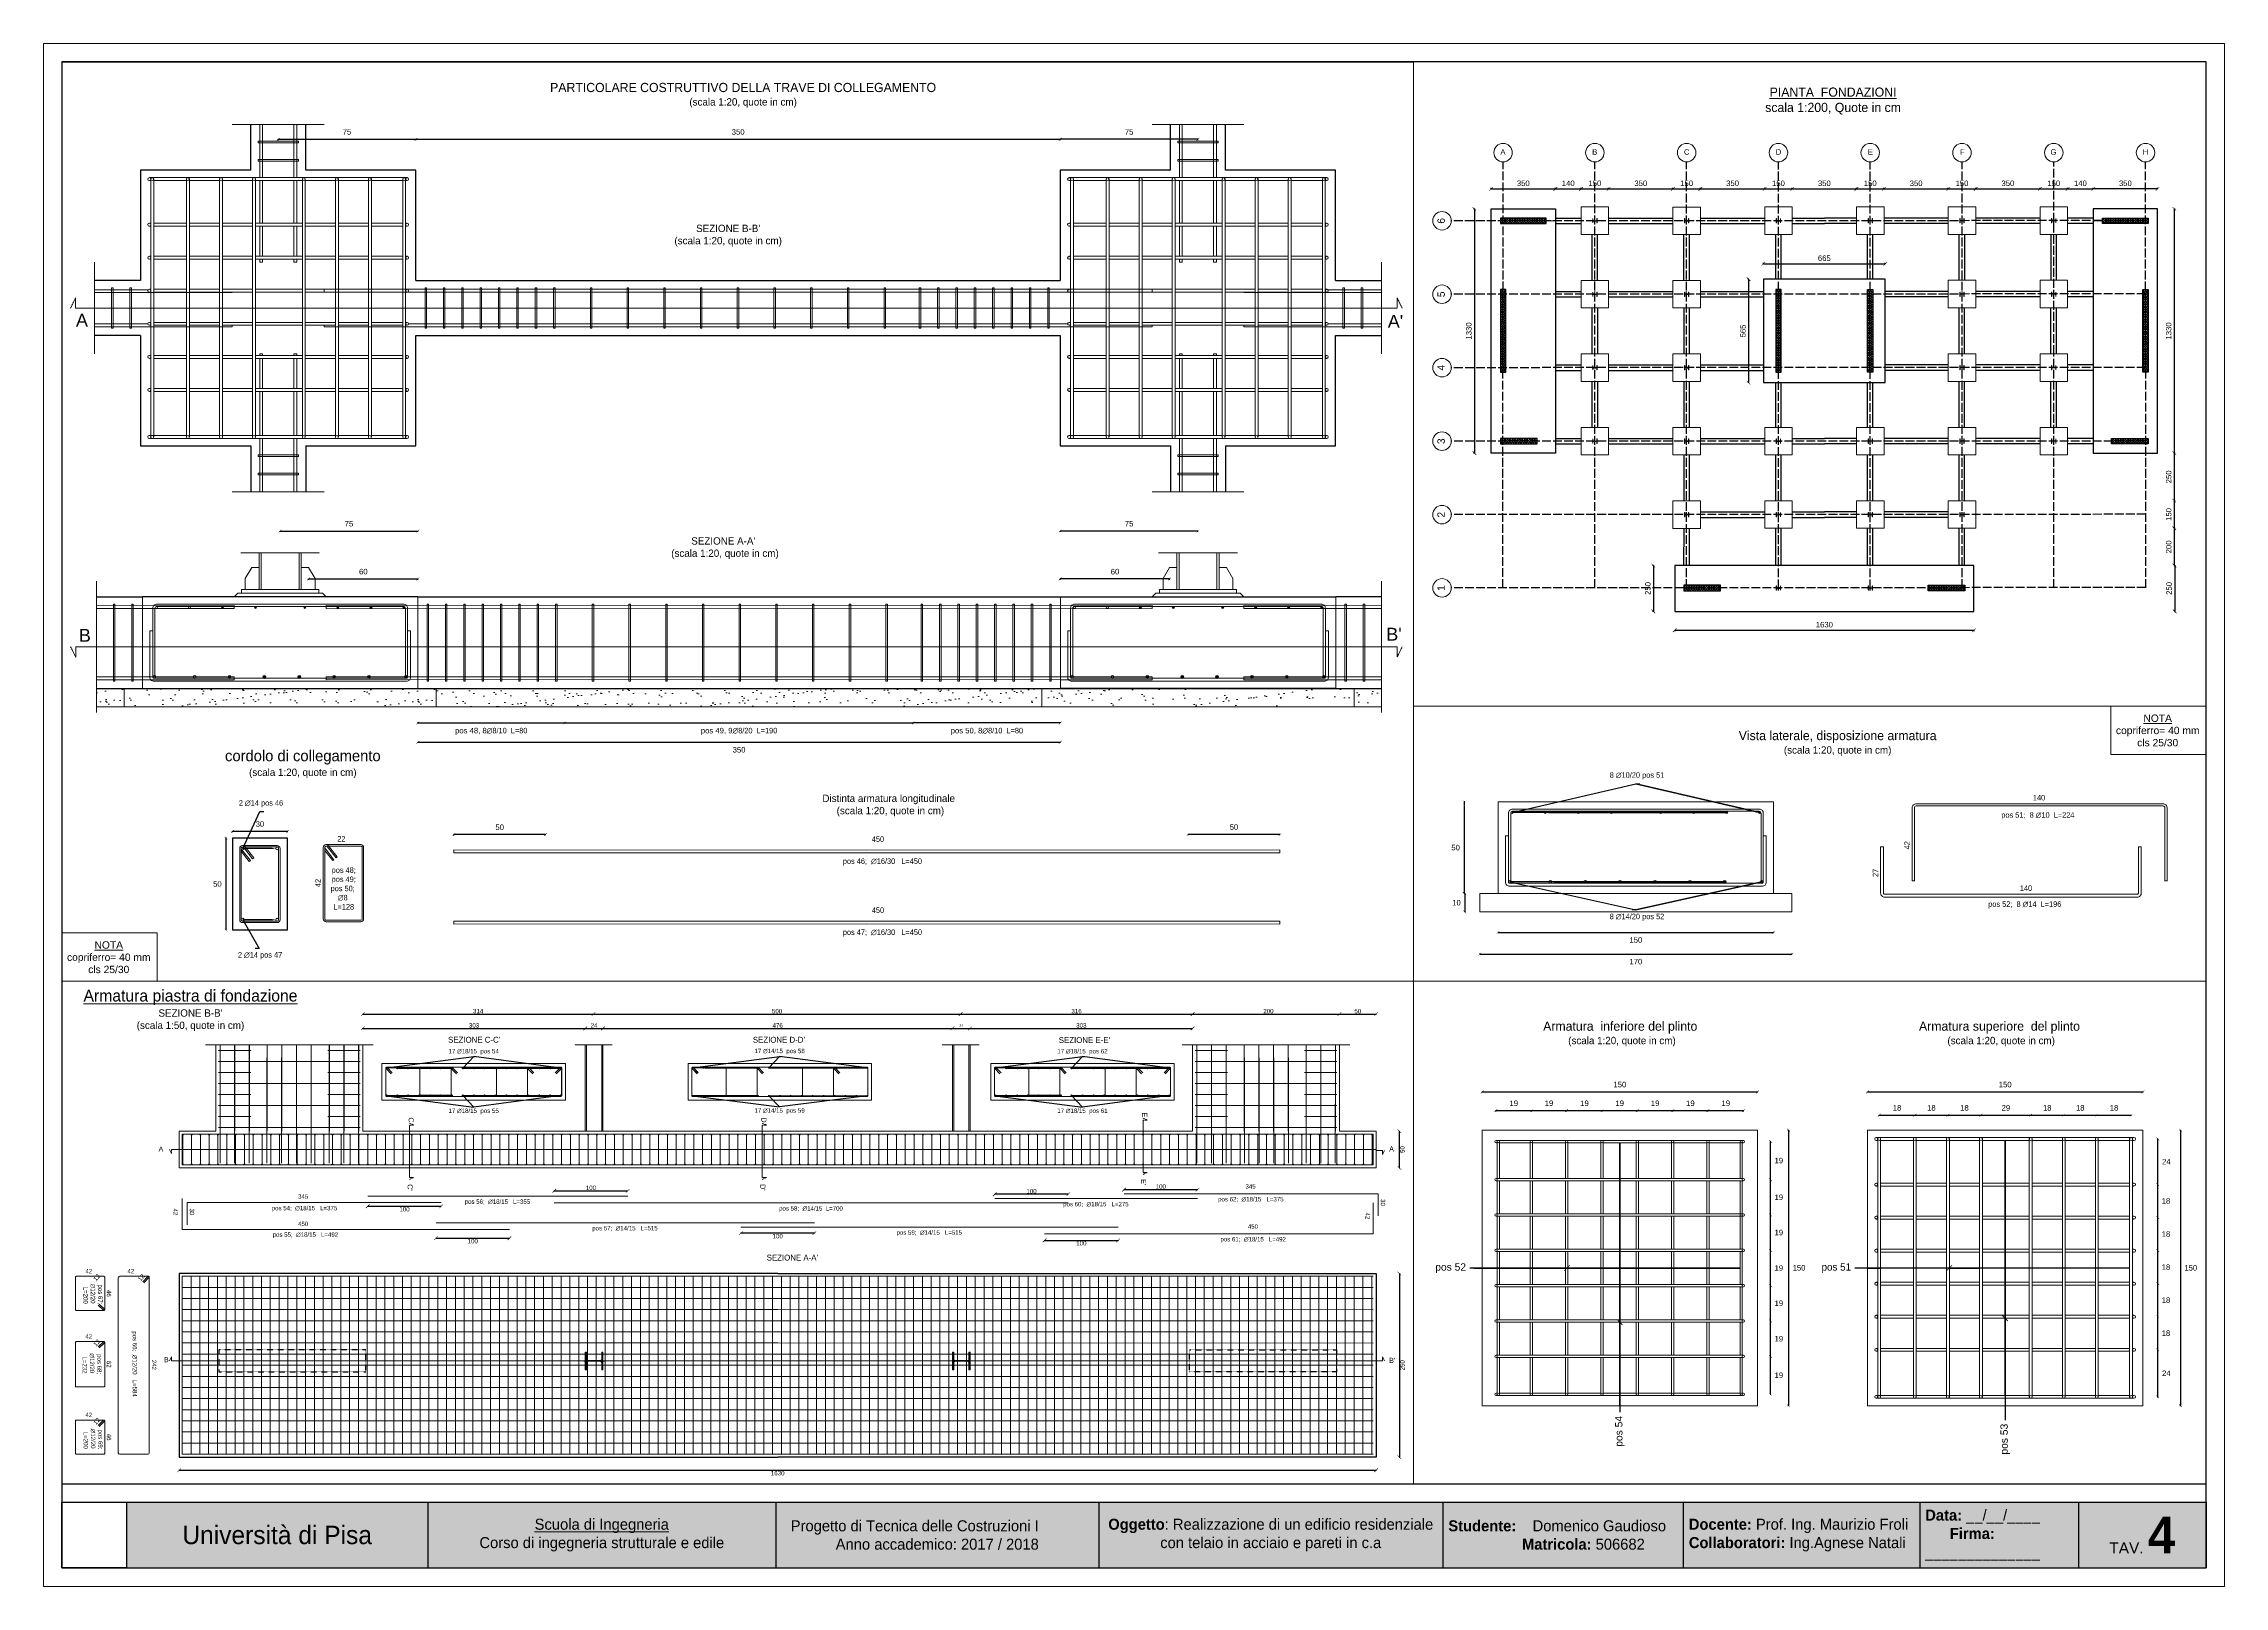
# Paper-space layout 'Tavola 4' of a CAD drawing. Header units: millimetres. Extents: x 125 to 719, y 90 to 510.
# The model-space entities are those that its viewports show. They can reach past a viewport. Long polylines and large blocks are cut down to what shows.
import ezdxf
from ezdxf import colors
from ezdxf.entities.mleader import LeaderData, LeaderLine
from ezdxf.math import Vec2, Vec3

# ---------------------------------------------------------------- set-up
doc = ezdxf.new("R2010")
doc.units = ezdxf.units.MM
for name, pattern in [('ACAD_ISO02W100', [15, 12, -3]), ('DASHDOT', [1, 0.5, -0.25, 0, -0.25]), ('phl_center', [0.75, 0.4, -0.35])]:
    doc.linetypes.add(name, pattern=pattern)
doc.layers.get('0').update_dxf_attribs({"plot": 0})
doc.layers.add('02P', color=7, linetype='DASHDOT')
doc.layers.add('linea tratteggiata', color=221, linetype='ACAD_ISO02W100')
for name, color, linetype, lineweight in [('armature longitudinali', 5, 'Continuous', 9), ('bulloni', 170, 'Continuous', 15), ('fondazione', 10, 'Continuous', 30), ('giunti', 7, 'Continuous', 15), ('Layer3', 7, 'Continuous', 15), ('Layer4', 7, 'Continuous', 15), ('quote', 252, 'Continuous', 5), ('Setti', 5, 'Continuous', 30), ('sezione', 18, 'ACAD_ISO02W100', 20), ('staffe', 10, 'Continuous', 9)]:
    doc.layers.add(name, color=color, linetype=linetype, lineweight=lineweight)
doc.layers.add('linee invisibili', color=7, linetype='Continuous', plot=False)
doc.styles.add('per i setti', font='ARIALN.TTF')
doc.styles.get("Standard").update_dxf_attribs({"font": 'arial.ttf'})
doc.dimstyles.new('quote c.a 1 sezione setti', dxfattribs={"dimtxt": 0.03, "dimasz": 0.015, "dimexe": 0.0005, "dimexo": 0.0015, "dimgap": 0.025, "dimtad": 2, "dimtih": 1, "dimtoh": 1, "dimdec": 0, "dimlfac": 100, "dimzin": 0, "dimdsep": 46, "dimtxsty": 'Standard', "dimblk": 'ARCHTICK', "dimcen": 0, "dimclre": 252, "dimadec": 0, "dimazin": 2, "dimtfac": 1, "dimtdec": 0, "dimtofl": 0, "dimtmove": 0, "dimatfit": 3, "dimfxl": 0.0035, "dimfxlon": 1, "dimtolj": 1, "dimtzin": 0, "dimarcsym": 0})
doc.dimstyles.new('quote c.a 2', dxfattribs={"dimtxt": 0.06, "dimasz": 0.05, "dimexe": 0.0005, "dimexo": 0.0015, "dimgap": 0.01, "dimtad": 2, "dimdec": 0, "dimlfac": 100, "dimzin": 0, "dimdsep": 46, "dimtxsty": 'Standard', "dimblk": 'ARCHTICK', "dimcen": 0, "dimclre": 252, "dimadec": 0, "dimazin": 2, "dimtfac": 1, "dimtdec": 0, "dimtofl": 0, "dimtmove": 0, "dimatfit": 3, "dimfxl": 0.0035, "dimfxlon": 1, "dimtolj": 1, "dimtzin": 0, "dimarcsym": 0})
doc.dimstyles.new('quote cm scala 200', dxfattribs={"dimtxt": 0.3, "dimasz": 0.2, "dimexe": 0.05, "dimexo": 0.0015, "dimgap": 0.15, "dimtad": 1, "dimdec": 0, "dimlfac": 100, "dimzin": 0, "dimdsep": 46, "dimtxsty": 'Standard', "dimblk": 'ARCHTICK', "dimcen": 0, "dimclre": 252, "dimadec": 0, "dimazin": 2, "dimtfac": 1, "dimtdec": 0, "dimtofl": 0, "dimtmove": 0, "dimatfit": 3, "dimfxl": 0.0035, "dimfxlon": 1, "dimtolj": 1, "dimtzin": 0, "dimarcsym": 0})
picture_1 = doc.add_image_def('image2.png', size_in_pixel=(399, 407))
pattern_1 = [(0, (-0.4574, 0), (0, 6.985), [5.08, -1.905]), (90, (-0.4574, 0), (-6.985, 4e-16), [5.08, -1.905])]
pattern_2 = [(0, (-10.0824, 0), (0, 6.985), [5.08, -1.905]), (90, (-10.0824, 0), (-6.985, 4e-16), [5.08, -1.905])]
pattern_3 = [(37.5, (0, 0.1875), (-0.0035200689, 0.1076709122), [0, -0.0849376, 0, -0.094996, 0, -0.090805]), (7.5, (0, 0.1875), (0.098895122, 0.157701522), [0, -0.0458216, 0, -0.0765556, 0, -0.029337]), (327.5, (-0.06873, 0.1875), (0.1740183215, 0.0003161806), [0, -0.02794, 0, -0.100584, 0, -0.131318]), (317.5, (-0.06873, 0.1875), (0.1679824195, 0.049044451), [0, -0.01397, 0, -0.0659384, 0, -0.075438])]
pattern_4 = [(37.5, (-1.70003, 0.1875), (-0.0035200689, 0.1076709122), [0, -0.0849376, 0, -0.094996, 0, -0.090805]), (7.5, (-1.70003, 0.1875), (0.098895122, 0.157701522), [0, -0.0458216, 0, -0.0765556, 0, -0.029337]), (327.5, (-1.76876, 0.1875), (0.1740183215, 0.0003161806), [0, -0.02794, 0, -0.100584, 0, -0.131318]), (317.5, (-1.76876, 0.1875), (0.1679824195, 0.049044451), [0, -0.01397, 0, -0.0659384, 0, -0.075438])]
pattern_5 = [(0, (0, 0), (0, 6.985), [5.08, -1.905]), (90, (0, 0), (-6.985, 4e-16), [5.08, -1.905])]

# ---------------------------------------------------------------- blocks, each defined once
blk = doc.blocks.new('*T1412')
at = {"layer": 'Layer4', "color": 0, "linetype": 'ByBlock', "lineweight": -2, "transparency": 16777216}
for p, q in [((0, 0), (584, 0)), ((0, 0), (0, -17.93)), ((17.58, 0), (17.58, -17.93)), ((99.65, 0), (99.65, -17.93)), ((194.44, 0), (194.44, -17.93)), ((282.39, 0), (282.39, -17.93)), ((376.12, 0), (376.12, -17.93)), ((441.62, 0), (441.62, -17.93)), ((506.02, 0), (506.02, -17.93)), ((549.26, 0), (549.26, -17.93)), ((584, 0), (584, -17.93)), ((0, -17.93), (584, -17.93))]:
    blk.add_line(p, q, dxfattribs=at)
at = {"layer": 'Layer4', "color": 160, "true_color": 0x1b39fe, "transparency": 16777216}
for points in [[(17.58, 0), (17.58, -17.93), (99.65, 0), (99.65, -17.93)], [(99.65, 0), (99.65, -17.93), (194.44, 0), (194.44, -17.93)], [(194.44, 0), (194.44, -17.93), (282.39, 0), (282.39, -17.93)], [(282.39, 0), (282.39, -17.93), (376.12, 0), (376.12, -17.93)], [(376.12, 0), (376.12, -17.93), (441.62, 0), (441.62, -17.93)], [(441.62, 0), (441.62, -17.93), (506.02, 0), (506.02, -17.93)], [(506.02, 0), (506.02, -17.93), (549.26, 0), (549.26, -17.93)]]:
    blk.add_solid(points, dxfattribs=at)
at = {"layer": 'Layer4', "color": 7, "true_color": 0xffffff, "transparency": 16777216}
blk.add_solid([(549.26, 0), (549.26, -17.93), (584, 0), (584, -17.93)], dxfattribs=at)
at = {"layer": 'Layer4', "color": 0, "transparency": 16777216}
for s, insert, char_height, width, attachment_point in [('{\\fBahnschrift Light|b0|i0|c0|p34;\\L\\C255;\\c16777215;Scuola di Ingegneria\\P\\lCorso di ingegneria strutturale e edile}', (147.04, -8.97), 3, 91.7906, 5), ('\\A1;{\\fBahnschrift Light|b0|i0|c0|p34;\\C255;\\c16777215;Progetto di Tecnica delle Costruzioni I            Anno accademico: \\H1x;2017 / 2018}', (238.41, -8.97), 3, 84.9525, 5), ('{\\fBahnschrift Light|b1|i0|c0|p34;\\C255;\\c16777215;Oggetto\\fBahnschrift Light|b0|i0|c0|p34;: Realizzazione di un edificio residenziale con telaio in acciaio e pareti in c.a}', (329.25, -8.97), 3, 90.729, 5), ('{\\fBahnschrift Light|b1|i0|c0|p34;\\C255;\\c16777215;Studente:    \\fBahnschrift Light|b0|i0|c0|p34;Domenico Gaudioso                      \\fBahnschrift Light|b1|i0|c0|p34;Matricola:\\fBahnschrift Light|b0|i0|c0|p34; 506682}', (377.62, -8.97), 3, 62.4995, 4), ('{\\fBahnschrift Light|b1|i0|c0|p34;\\H0.66667x;\\C255;\\c16777215;Docente: \\fBahnschrift Light|b0|i0|c0|p34;Prof. Ing. Maurizio Froli\\P\\fBahnschrift Light|b1|i0|c0|p34;Collaboratori: \\fBahnschrift Light|b0|i0|c0|p34;Ing.Agnese Natali}', (443.12, -8.97), 4.5, 61.4034, 4), ('{\\fBahnschrift Light|b1|i0|c0|p34;\\C255;\\c16777215;Data:\\fBahnschrift Light|b0|i0|c0|p34; __/__/____               \\fBahnschrift Light|b1|i0|c0|p34;Firma:\\fBahnschrift Light|b0|i0|c0|p34; ______________}', (507.52, -8.97), 3, 40.2366, 4), ('{\\C256;TAV. \\fBritannic Bold|b0|i0|c0|p34;\\H3.33333x;4}', (566.63, -8.97), 3, 31.7425, 5), ('{\\fBahnschrift Light|b0|i0|c0|p34;\\C255;\\c16777215;Università di Pisa}', (58.61, -8.97), 5, 79.0676, 5)]:
    blk.add_mtext(s, dxfattribs=dict(at, insert=insert, char_height=char_height, width=width, attachment_point=attachment_point))
blk = doc.blocks.new('_ArchTick')
at = {"color": 0, "linetype": 'ByBlock', "const_width": 0.15}
blk.add_lwpolyline([(-0.5, -0.5), (0.5, 0.5)], dxfattribs=at)
blk = doc.blocks.new('*D148')
at = {"layer": 'Defpoints', "color": 0, "transparency": 16777216}
for p in [(1760.109, 2335.695), (1761.609, 2335.695), (1761.609, 2335.483)]:
    blk.add_point(p, dxfattribs=at)
at = {"layer": 'quote', "color": 252, "lineweight": -2, "transparency": 16777216}
for p, q in [((1760.109, 2335.486), (1760.109, 2335.482)), ((1761.609, 2335.486), (1761.609, 2335.482))]:
    blk.add_line(p, q, dxfattribs=at)
at = {"layer": 'quote', "color": 0, "linetype": 'Continuous', "lineweight": -2, "transparency": 16777216}
blk.add_line((1760.109, 2335.483), (1761.609, 2335.483), dxfattribs=at)
at = {"layer": 'quote', "color": 0, "lineweight": -2, "transparency": 16777216, "xscale": 0.015, "yscale": 0.015, "zscale": 0.015, "rotation": 180}
blk.add_blockref('_ArchTick', (1760.109, 2335.483), dxfattribs=at)
at = {"layer": 'quote', "color": 0, "lineweight": -2, "transparency": 16777216, "xscale": 0.015, "yscale": 0.015, "zscale": 0.015}
blk.add_blockref('_ArchTick', (1761.609, 2335.483), dxfattribs=at)
at = {"layer": 'quote', "color": 0, "transparency": 16777216, "insert": (1760.859, 2335.442), "char_height": 0.03, "attachment_point": 5}
blk.add_mtext('\\A1;150', dxfattribs=at)
blk = doc.blocks.new('*U149')
at = {"layer": 'armature longitudinali'}
blk.add_circle((0, 0), 0.008, dxfattribs=at)
blk = doc.blocks.new('*U150')
at = {"layer": 'Layer4', "color": 0, "linetype": 'ByBlock', "lineweight": -2, "transparency": 16777216}
blk.add_blockref('*U149', (0, 0), dxfattribs=at)
blk = doc.blocks.new('*U151')
at = {"layer": 'armature longitudinali'}
blk.add_circle((0, 0), 0.008, dxfattribs=at)
blk = doc.blocks.new('*U152')
at = {"layer": 'Layer4', "color": 0, "linetype": 'ByBlock', "lineweight": -2, "transparency": 16777216}
for p in [(0, 0), (0.19, 0), (0.38, 0), (0.57, 0), (0.76, 0), (0.95, 0)]:
    blk.add_blockref('*U151', p, dxfattribs=at)
blk = doc.blocks.new('*U153')
at = {"layer": 'armature longitudinali'}
blk.add_circle((0, 0), 0.008, dxfattribs=at)
blk = doc.blocks.new('*U154')
at = {"layer": 'Layer4', "color": 0, "linetype": 'ByBlock', "lineweight": -2, "transparency": 16777216}
blk.add_blockref('*U153', (0, 0), dxfattribs=at)
blk = doc.blocks.new('*U155')
at = {"layer": 'armature longitudinali'}
blk.add_circle((0, 0), 0.006, dxfattribs=at)
blk = doc.blocks.new('*U156')
at = {"layer": 'Layer4', "color": 0, "linetype": 'ByBlock', "lineweight": -2, "transparency": 16777216}
for p in [(0, 0), (0.18, 0), (0.36, 0), (0.54, 0)]:
    blk.add_blockref('*U155', p, dxfattribs=at)
blk = doc.blocks.new('*U159')
at = {"layer": 'armature longitudinali'}
blk.add_circle((0, 0), 0.008, dxfattribs=at)
blk = doc.blocks.new('*U160')
at = {"layer": 'Layer4', "color": 0, "linetype": 'ByBlock', "lineweight": -2, "transparency": 16777216}
blk.add_blockref('*U159', (0, 0), dxfattribs=at)
blk = doc.blocks.new('*U157')
at = {"layer": 'armature longitudinali'}
blk.add_circle((0, 0), 0.008, dxfattribs=at)
blk = doc.blocks.new('*U158')
at = {"layer": 'Layer4', "color": 0, "linetype": 'ByBlock', "lineweight": -2, "transparency": 16777216}
blk.add_blockref('*U157', (0, 0), dxfattribs=at)
blk = doc.blocks.new('*U163')
at = {"layer": 'armature longitudinali'}
blk.add_circle((0, 0), 0.008, dxfattribs=at)
blk = doc.blocks.new('*U164')
at = {"layer": 'Layer4', "color": 0, "linetype": 'ByBlock', "lineweight": -2, "transparency": 16777216}
blk.add_blockref('*U163', (0, 0), dxfattribs=at)
blk = doc.blocks.new('*U161')
at = {"layer": 'armature longitudinali'}
blk.add_circle((0, 0), 0.008, dxfattribs=at)
blk = doc.blocks.new('*U162')
at = {"layer": 'Layer4', "color": 0, "linetype": 'ByBlock', "lineweight": -2, "transparency": 16777216}
blk.add_blockref('*U161', (0, 0), dxfattribs=at)
blk = doc.blocks.new('*U165')
at = {"layer": 'armature longitudinali'}
blk.add_circle((0, 0), 0.008, dxfattribs=at)
blk = doc.blocks.new('*U166')
at = {"layer": 'Layer4', "color": 0, "linetype": 'ByBlock', "lineweight": -2, "transparency": 16777216}
for p in [(0, 0), (0.18, 0), (0.36, 0), (0.54, 0), (0.72, 0), (0.9, 0)]:
    blk.add_blockref('*U165', p, dxfattribs=at)
blk = doc.blocks.new('*U167')
at = {"layer": 'armature longitudinali'}
blk.add_circle((0, 0), 0.008, dxfattribs=at)
blk = doc.blocks.new('*U168')
at = {"layer": 'Layer4', "color": 0, "linetype": 'ByBlock', "lineweight": -2, "transparency": 16777216}
blk.add_blockref('*U167', (0, 0), dxfattribs=at)
blk = doc.blocks.new('*U169')
at = {"layer": 'armature longitudinali'}
blk.add_circle((0, 0), 0.008, dxfattribs=at)
blk = doc.blocks.new('*U170')
at = {"layer": 'Layer4', "color": 0, "linetype": 'ByBlock', "lineweight": -2, "transparency": 16777216}
blk.add_blockref('*U169', (0, 0), dxfattribs=at)
blk = doc.blocks.new('*U171')
at = {"layer": 'armature longitudinali'}
blk.add_circle((0, 0), 0.008, dxfattribs=at)
blk = doc.blocks.new('*U172')
at = {"layer": 'Layer4', "color": 0, "linetype": 'ByBlock', "lineweight": -2, "transparency": 16777216}
for p in [(0, 0), (0.18, 0), (0.36, 0), (0.54, 0), (0.72, 0), (0.9, 0)]:
    blk.add_blockref('*U171', p, dxfattribs=at)
blk = doc.blocks.new('*U173')
at = {"layer": 'armature longitudinali'}
blk.add_circle((0, 0), 0.008, dxfattribs=at)
blk = doc.blocks.new('*U174')
at = {"layer": 'Layer4', "color": 0, "linetype": 'ByBlock', "lineweight": -2, "transparency": 16777216}
blk.add_blockref('*U173', (0, 0), dxfattribs=at)
blk = doc.blocks.new('*U175')
at = {"layer": 'armature longitudinali'}
blk.add_circle((0, 0), 0.008, dxfattribs=at)
blk = doc.blocks.new('*U176')
at = {"layer": 'Layer4', "color": 0, "linetype": 'ByBlock', "lineweight": -2, "transparency": 16777216}
blk.add_blockref('*U175', (0, 0), dxfattribs=at)
blk = doc.blocks.new('*D177')
at = {"layer": 'Defpoints', "color": 0, "transparency": 16777216}
for p in [(1760.109, 2336.195), (1759.923, 2335.695), (1760.109, 2335.695)]:
    blk.add_point(p, dxfattribs=at)
at = {"layer": 'quote', "color": 252, "lineweight": -2, "transparency": 16777216}
for p, q in [((1759.927, 2336.195), (1759.923, 2336.195)), ((1759.927, 2335.695), (1759.923, 2335.695))]:
    blk.add_line(p, q, dxfattribs=at)
at = {"layer": 'quote', "color": 0, "linetype": 'Continuous', "lineweight": -2, "transparency": 16777216}
blk.add_line((1759.923, 2336.195), (1759.923, 2335.695), dxfattribs=at)
at = {"layer": 'quote', "color": 0, "lineweight": -2, "transparency": 16777216, "xscale": 0.015, "yscale": 0.015, "zscale": 0.015}
for p, rotation in [((1759.923, 2336.195), 90), ((1759.923, 2335.695), 270)]:
    blk.add_blockref('_ArchTick', p, dxfattribs=dict(at, rotation=rotation))
at = {"layer": 'quote', "color": 0, "transparency": 16777216, "insert": (1759.877, 2335.945), "char_height": 0.03, "attachment_point": 5}
blk.add_mtext('\\A1;50', dxfattribs=at)
blk = doc.blocks.new('*D178')
at = {"layer": 'Defpoints', "color": 0, "transparency": 16777216}
for p in [(1760.009, 2335.595), (1761.709, 2335.595), (1761.709, 2335.365)]:
    blk.add_point(p, dxfattribs=at)
at = {"layer": 'quote', "color": 252, "lineweight": -2, "transparency": 16777216}
for p, q in [((1760.009, 2335.368), (1760.009, 2335.364)), ((1761.709, 2335.368), (1761.709, 2335.364))]:
    blk.add_line(p, q, dxfattribs=at)
at = {"layer": 'quote', "color": 0, "linetype": 'Continuous', "lineweight": -2, "transparency": 16777216}
blk.add_line((1760.009, 2335.365), (1761.709, 2335.365), dxfattribs=at)
at = {"layer": 'quote', "color": 0, "lineweight": -2, "transparency": 16777216, "xscale": 0.015, "yscale": 0.015, "zscale": 0.015, "rotation": 180}
blk.add_blockref('_ArchTick', (1760.009, 2335.365), dxfattribs=at)
at = {"layer": 'quote', "color": 0, "lineweight": -2, "transparency": 16777216, "xscale": 0.015, "yscale": 0.015, "zscale": 0.015}
blk.add_blockref('_ArchTick', (1761.709, 2335.365), dxfattribs=at)
at = {"layer": 'quote', "color": 0, "transparency": 16777216, "insert": (1760.859, 2335.324), "char_height": 0.03, "attachment_point": 5}
blk.add_mtext('\\A1;170', dxfattribs=at)
blk = doc.blocks.new('*D179')
at = {"layer": 'Defpoints', "color": 0, "transparency": 16777216}
for p in [(1760.009, 2335.695), (1759.927, 2335.595), (1760.009, 2335.595)]:
    blk.add_point(p, dxfattribs=at)
at = {"layer": 'quote', "color": 252, "lineweight": -2, "transparency": 16777216}
for p, q in [((1759.93, 2335.695), (1759.926, 2335.695)), ((1759.93, 2335.595), (1759.926, 2335.595))]:
    blk.add_line(p, q, dxfattribs=at)
at = {"layer": 'quote', "color": 0, "linetype": 'Continuous', "lineweight": -2, "transparency": 16777216}
blk.add_line((1759.927, 2335.695), (1759.927, 2335.595), dxfattribs=at)
at = {"layer": 'quote', "color": 0, "lineweight": -2, "transparency": 16777216, "xscale": 0.015, "yscale": 0.015, "zscale": 0.015}
for p, rotation in [((1759.927, 2335.695), 90), ((1759.927, 2335.595), 270)]:
    blk.add_blockref('_ArchTick', p, dxfattribs=dict(at, rotation=rotation))
at = {"layer": 'quote', "color": 0, "transparency": 16777216, "insert": (1759.882, 2335.645), "char_height": 0.03, "attachment_point": 5}
blk.add_mtext('\\A1;10', dxfattribs=at)
blk = doc.blocks.new('*D180')
at = {"layer": 'Defpoints', "color": 0, "transparency": 16777216}
for p in [(1762.686, 2334.317), (1762.492, 2334.188), (1762.686, 2334.188)]:
    blk.add_point(p, dxfattribs=at)
at = {"layer": 'quote', "color": 252, "lineweight": -2, "transparency": 16777216}
for p, q in [((1762.492, 2334.314), (1762.492, 2334.318)), ((1762.686, 2334.314), (1762.686, 2334.318))]:
    blk.add_line(p, q, dxfattribs=at)
at = {"layer": 'quote', "color": 0, "linetype": 'Continuous', "lineweight": -2, "transparency": 16777216}
blk.add_line((1762.492, 2334.317), (1762.686, 2334.317), dxfattribs=at)
at = {"layer": 'quote', "color": 0, "lineweight": -2, "transparency": 16777216, "xscale": 0.015, "yscale": 0.015, "zscale": 0.015, "rotation": 180}
blk.add_blockref('_ArchTick', (1762.492, 2334.317), dxfattribs=at)
at = {"layer": 'quote', "color": 0, "lineweight": -2, "transparency": 16777216, "xscale": 0.015, "yscale": 0.015, "zscale": 0.015}
blk.add_blockref('_ArchTick', (1762.686, 2334.317), dxfattribs=at)
at = {"layer": 'quote', "color": 0, "transparency": 16777216, "insert": (1762.589, 2334.357), "char_height": 0.03, "attachment_point": 5}
blk.add_mtext('\\A1;18', dxfattribs=at)
blk = doc.blocks.new('*D181')
at = {"layer": 'Defpoints', "color": 0, "transparency": 16777216}
for p in [(1762.866, 2334.317), (1762.686, 2334.188), (1762.866, 2334.188)]:
    blk.add_point(p, dxfattribs=at)
at = {"layer": 'quote', "color": 252, "lineweight": -2, "transparency": 16777216}
for p, q in [((1762.686, 2334.314), (1762.686, 2334.318)), ((1762.866, 2334.314), (1762.866, 2334.318))]:
    blk.add_line(p, q, dxfattribs=at)
at = {"layer": 'quote', "color": 0, "linetype": 'Continuous', "lineweight": -2, "transparency": 16777216}
blk.add_line((1762.686, 2334.317), (1762.866, 2334.317), dxfattribs=at)
at = {"layer": 'quote', "color": 0, "lineweight": -2, "transparency": 16777216, "xscale": 0.015, "yscale": 0.015, "zscale": 0.015, "rotation": 180}
blk.add_blockref('_ArchTick', (1762.686, 2334.317), dxfattribs=at)
at = {"layer": 'quote', "color": 0, "lineweight": -2, "transparency": 16777216, "xscale": 0.015, "yscale": 0.015, "zscale": 0.015}
blk.add_blockref('_ArchTick', (1762.866, 2334.317), dxfattribs=at)
at = {"layer": 'quote', "color": 0, "transparency": 16777216, "insert": (1762.776, 2334.357), "char_height": 0.03, "attachment_point": 5}
blk.add_mtext('\\A1;18', dxfattribs=at)
blk = doc.blocks.new('*D182')
at = {"layer": 'Defpoints', "color": 0, "transparency": 16777216}
for p in [(1763.046, 2334.317), (1762.866, 2334.188), (1763.046, 2334.188)]:
    blk.add_point(p, dxfattribs=at)
at = {"layer": 'quote', "color": 252, "lineweight": -2, "transparency": 16777216}
for p, q in [((1762.866, 2334.314), (1762.866, 2334.318)), ((1763.046, 2334.314), (1763.046, 2334.318))]:
    blk.add_line(p, q, dxfattribs=at)
at = {"layer": 'quote', "color": 0, "linetype": 'Continuous', "lineweight": -2, "transparency": 16777216}
blk.add_line((1762.866, 2334.317), (1763.046, 2334.317), dxfattribs=at)
at = {"layer": 'quote', "color": 0, "lineweight": -2, "transparency": 16777216, "xscale": 0.015, "yscale": 0.015, "zscale": 0.015, "rotation": 180}
blk.add_blockref('_ArchTick', (1762.866, 2334.317), dxfattribs=at)
at = {"layer": 'quote', "color": 0, "lineweight": -2, "transparency": 16777216, "xscale": 0.015, "yscale": 0.015, "zscale": 0.015}
blk.add_blockref('_ArchTick', (1763.046, 2334.317), dxfattribs=at)
at = {"layer": 'quote', "color": 0, "transparency": 16777216, "insert": (1762.956, 2334.357), "char_height": 0.03, "attachment_point": 5}
blk.add_mtext('\\A1;18', dxfattribs=at)
blk = doc.blocks.new('*D183')
at = {"layer": 'Defpoints', "color": 0, "transparency": 16777216}
for p in [(1763.497, 2334.317), (1763.317, 2334.188), (1763.497, 2334.188)]:
    blk.add_point(p, dxfattribs=at)
at = {"layer": 'quote', "color": 252, "lineweight": -2, "transparency": 16777216}
for p, q in [((1763.317, 2334.314), (1763.317, 2334.318)), ((1763.497, 2334.314), (1763.497, 2334.318))]:
    blk.add_line(p, q, dxfattribs=at)
at = {"layer": 'quote', "color": 0, "linetype": 'Continuous', "lineweight": -2, "transparency": 16777216}
blk.add_line((1763.317, 2334.317), (1763.497, 2334.317), dxfattribs=at)
at = {"layer": 'quote', "color": 0, "lineweight": -2, "transparency": 16777216, "xscale": 0.015, "yscale": 0.015, "zscale": 0.015, "rotation": 180}
blk.add_blockref('_ArchTick', (1763.317, 2334.317), dxfattribs=at)
at = {"layer": 'quote', "color": 0, "lineweight": -2, "transparency": 16777216, "xscale": 0.015, "yscale": 0.015, "zscale": 0.015}
blk.add_blockref('_ArchTick', (1763.497, 2334.317), dxfattribs=at)
at = {"layer": 'quote', "color": 0, "transparency": 16777216, "insert": (1763.407, 2334.357), "char_height": 0.03, "attachment_point": 5}
blk.add_mtext('\\A1;18', dxfattribs=at)
blk = doc.blocks.new('*D184')
at = {"layer": 'Defpoints', "color": 0, "transparency": 16777216}
for p in [(1763.864, 2334.317), (1763.677, 2334.188), (1763.864, 2334.188)]:
    blk.add_point(p, dxfattribs=at)
at = {"layer": 'quote', "color": 252, "lineweight": -2, "transparency": 16777216}
for p, q in [((1763.677, 2334.314), (1763.677, 2334.318)), ((1763.864, 2334.314), (1763.864, 2334.318))]:
    blk.add_line(p, q, dxfattribs=at)
at = {"layer": 'quote', "color": 0, "linetype": 'Continuous', "lineweight": -2, "transparency": 16777216}
blk.add_line((1763.677, 2334.317), (1763.864, 2334.317), dxfattribs=at)
at = {"layer": 'quote', "color": 0, "lineweight": -2, "transparency": 16777216, "xscale": 0.015, "yscale": 0.015, "zscale": 0.015, "rotation": 180}
blk.add_blockref('_ArchTick', (1763.677, 2334.317), dxfattribs=at)
at = {"layer": 'quote', "color": 0, "lineweight": -2, "transparency": 16777216, "xscale": 0.015, "yscale": 0.015, "zscale": 0.015}
blk.add_blockref('_ArchTick', (1763.864, 2334.317), dxfattribs=at)
at = {"layer": 'quote', "color": 0, "transparency": 16777216, "insert": (1763.771, 2334.357), "char_height": 0.03, "attachment_point": 5}
blk.add_mtext('\\A1;18', dxfattribs=at)
blk = doc.blocks.new('*D185')
at = {"layer": 'Defpoints', "color": 0, "transparency": 16777216}
for p in [(1763.317, 2334.317), (1763.046, 2334.188), (1763.317, 2334.188)]:
    blk.add_point(p, dxfattribs=at)
at = {"layer": 'quote', "color": 252, "lineweight": -2, "transparency": 16777216}
for p, q in [((1763.046, 2334.314), (1763.046, 2334.318)), ((1763.317, 2334.314), (1763.317, 2334.318))]:
    blk.add_line(p, q, dxfattribs=at)
at = {"layer": 'quote', "color": 0, "linetype": 'Continuous', "lineweight": -2, "transparency": 16777216}
blk.add_line((1763.046, 2334.317), (1763.317, 2334.317), dxfattribs=at)
at = {"layer": 'quote', "color": 0, "lineweight": -2, "transparency": 16777216, "xscale": 0.015, "yscale": 0.015, "zscale": 0.015, "rotation": 180}
blk.add_blockref('_ArchTick', (1763.046, 2334.317), dxfattribs=at)
at = {"layer": 'quote', "color": 0, "lineweight": -2, "transparency": 16777216, "xscale": 0.015, "yscale": 0.015, "zscale": 0.015}
blk.add_blockref('_ArchTick', (1763.317, 2334.317), dxfattribs=at)
at = {"layer": 'quote', "color": 0, "transparency": 16777216, "insert": (1763.182, 2334.357), "char_height": 0.03, "attachment_point": 5}
blk.add_mtext('\\A1;29', dxfattribs=at)
blk = doc.blocks.new('*D186')
at = {"layer": 'Defpoints', "color": 0, "transparency": 16777216}
for p in [(1763.677, 2334.317), (1763.497, 2334.188), (1763.677, 2334.188)]:
    blk.add_point(p, dxfattribs=at)
at = {"layer": 'quote', "color": 252, "lineweight": -2, "transparency": 16777216}
for p, q in [((1763.497, 2334.314), (1763.497, 2334.318)), ((1763.677, 2334.314), (1763.677, 2334.318))]:
    blk.add_line(p, q, dxfattribs=at)
at = {"layer": 'quote', "color": 0, "linetype": 'Continuous', "lineweight": -2, "transparency": 16777216}
blk.add_line((1763.497, 2334.317), (1763.677, 2334.317), dxfattribs=at)
at = {"layer": 'quote', "color": 0, "lineweight": -2, "transparency": 16777216, "xscale": 0.015, "yscale": 0.015, "zscale": 0.015, "rotation": 180}
blk.add_blockref('_ArchTick', (1763.497, 2334.317), dxfattribs=at)
at = {"layer": 'quote', "color": 0, "lineweight": -2, "transparency": 16777216, "xscale": 0.015, "yscale": 0.015, "zscale": 0.015}
blk.add_blockref('_ArchTick', (1763.677, 2334.317), dxfattribs=at)
at = {"layer": 'quote', "color": 0, "transparency": 16777216, "insert": (1763.587, 2334.357), "char_height": 0.03, "attachment_point": 5}
blk.add_mtext('\\A1;18', dxfattribs=at)
blk = doc.blocks.new('*D187')
at = {"layer": 'Defpoints', "color": 0, "transparency": 16777216}
for p in [(1760.597, 2334.342), (1760.404, 2334.174), (1760.597, 2334.174)]:
    blk.add_point(p, dxfattribs=at)
at = {"layer": 'quote', "color": 252, "lineweight": -2, "transparency": 16777216}
for p, q in [((1760.404, 2334.338), (1760.404, 2334.342)), ((1760.597, 2334.338), (1760.597, 2334.342))]:
    blk.add_line(p, q, dxfattribs=at)
at = {"layer": 'quote', "color": 0, "linetype": 'Continuous', "lineweight": -2, "transparency": 16777216}
blk.add_line((1760.404, 2334.342), (1760.597, 2334.342), dxfattribs=at)
at = {"layer": 'quote', "color": 0, "lineweight": -2, "transparency": 16777216, "xscale": 0.015, "yscale": 0.015, "zscale": 0.015, "rotation": 180}
blk.add_blockref('_ArchTick', (1760.404, 2334.342), dxfattribs=at)
at = {"layer": 'quote', "color": 0, "lineweight": -2, "transparency": 16777216, "xscale": 0.015, "yscale": 0.015, "zscale": 0.015}
blk.add_blockref('_ArchTick', (1760.597, 2334.342), dxfattribs=at)
at = {"layer": 'quote', "color": 0, "transparency": 16777216, "insert": (1760.501, 2334.382), "char_height": 0.03, "attachment_point": 5}
blk.add_mtext('\\A1;19', dxfattribs=at)
blk = doc.blocks.new('*D188')
at = {"layer": 'Defpoints', "color": 0, "transparency": 16777216}
for p in [(1760.789, 2334.342), (1760.597, 2334.174), (1760.789, 2334.174)]:
    blk.add_point(p, dxfattribs=at)
at = {"layer": 'quote', "color": 252, "lineweight": -2, "transparency": 16777216}
for p, q in [((1760.597, 2334.338), (1760.597, 2334.342)), ((1760.789, 2334.338), (1760.789, 2334.342))]:
    blk.add_line(p, q, dxfattribs=at)
at = {"layer": 'quote', "color": 0, "linetype": 'Continuous', "lineweight": -2, "transparency": 16777216}
blk.add_line((1760.597, 2334.342), (1760.789, 2334.342), dxfattribs=at)
at = {"layer": 'quote', "color": 0, "lineweight": -2, "transparency": 16777216, "xscale": 0.015, "yscale": 0.015, "zscale": 0.015, "rotation": 180}
blk.add_blockref('_ArchTick', (1760.597, 2334.342), dxfattribs=at)
at = {"layer": 'quote', "color": 0, "lineweight": -2, "transparency": 16777216, "xscale": 0.015, "yscale": 0.015, "zscale": 0.015}
blk.add_blockref('_ArchTick', (1760.789, 2334.342), dxfattribs=at)
at = {"layer": 'quote', "color": 0, "transparency": 16777216, "insert": (1760.693, 2334.382), "char_height": 0.03, "attachment_point": 5}
blk.add_mtext('\\A1;19', dxfattribs=at)
blk = doc.blocks.new('*D189')
at = {"layer": 'Defpoints', "color": 0, "transparency": 16777216}
for p in [(1760.982, 2334.342), (1760.789, 2334.174), (1760.982, 2334.174)]:
    blk.add_point(p, dxfattribs=at)
at = {"layer": 'quote', "color": 252, "lineweight": -2, "transparency": 16777216}
for p, q in [((1760.789, 2334.338), (1760.789, 2334.342)), ((1760.982, 2334.338), (1760.982, 2334.342))]:
    blk.add_line(p, q, dxfattribs=at)
at = {"layer": 'quote', "color": 0, "linetype": 'Continuous', "lineweight": -2, "transparency": 16777216}
blk.add_line((1760.789, 2334.342), (1760.982, 2334.342), dxfattribs=at)
at = {"layer": 'quote', "color": 0, "lineweight": -2, "transparency": 16777216, "xscale": 0.015, "yscale": 0.015, "zscale": 0.015, "rotation": 180}
blk.add_blockref('_ArchTick', (1760.789, 2334.342), dxfattribs=at)
at = {"layer": 'quote', "color": 0, "lineweight": -2, "transparency": 16777216, "xscale": 0.015, "yscale": 0.015, "zscale": 0.015}
blk.add_blockref('_ArchTick', (1760.982, 2334.342), dxfattribs=at)
at = {"layer": 'quote', "color": 0, "transparency": 16777216, "insert": (1760.886, 2334.382), "char_height": 0.03, "attachment_point": 5}
blk.add_mtext('\\A1;19', dxfattribs=at)
blk = doc.blocks.new('*D190')
at = {"layer": 'Defpoints', "color": 0, "transparency": 16777216}
for p in [(1761.174, 2334.342), (1760.982, 2334.174), (1761.174, 2334.174)]:
    blk.add_point(p, dxfattribs=at)
at = {"layer": 'quote', "color": 252, "lineweight": -2, "transparency": 16777216}
for p, q in [((1760.982, 2334.338), (1760.982, 2334.342)), ((1761.174, 2334.338), (1761.174, 2334.342))]:
    blk.add_line(p, q, dxfattribs=at)
at = {"layer": 'quote', "color": 0, "linetype": 'Continuous', "lineweight": -2, "transparency": 16777216}
blk.add_line((1760.982, 2334.342), (1761.174, 2334.342), dxfattribs=at)
at = {"layer": 'quote', "color": 0, "lineweight": -2, "transparency": 16777216, "xscale": 0.015, "yscale": 0.015, "zscale": 0.015, "rotation": 180}
blk.add_blockref('_ArchTick', (1760.982, 2334.342), dxfattribs=at)
at = {"layer": 'quote', "color": 0, "lineweight": -2, "transparency": 16777216, "xscale": 0.015, "yscale": 0.015, "zscale": 0.015}
blk.add_blockref('_ArchTick', (1761.174, 2334.342), dxfattribs=at)
at = {"layer": 'quote', "color": 0, "transparency": 16777216, "insert": (1761.078, 2334.382), "char_height": 0.03, "attachment_point": 5}
blk.add_mtext('\\A1;19', dxfattribs=at)
blk = doc.blocks.new('*D191')
at = {"layer": 'Defpoints', "color": 0, "transparency": 16777216}
for p in [(1761.367, 2334.342), (1761.174, 2334.174), (1761.367, 2334.174)]:
    blk.add_point(p, dxfattribs=at)
at = {"layer": 'quote', "color": 252, "lineweight": -2, "transparency": 16777216}
for p, q in [((1761.174, 2334.338), (1761.174, 2334.342)), ((1761.367, 2334.338), (1761.367, 2334.342))]:
    blk.add_line(p, q, dxfattribs=at)
at = {"layer": 'quote', "color": 0, "linetype": 'Continuous', "lineweight": -2, "transparency": 16777216}
blk.add_line((1761.174, 2334.342), (1761.367, 2334.342), dxfattribs=at)
at = {"layer": 'quote', "color": 0, "lineweight": -2, "transparency": 16777216, "xscale": 0.015, "yscale": 0.015, "zscale": 0.015, "rotation": 180}
blk.add_blockref('_ArchTick', (1761.174, 2334.342), dxfattribs=at)
at = {"layer": 'quote', "color": 0, "lineweight": -2, "transparency": 16777216, "xscale": 0.015, "yscale": 0.015, "zscale": 0.015}
blk.add_blockref('_ArchTick', (1761.367, 2334.342), dxfattribs=at)
at = {"layer": 'quote', "color": 0, "transparency": 16777216, "insert": (1761.271, 2334.382), "char_height": 0.03, "attachment_point": 5}
blk.add_mtext('\\A1;19', dxfattribs=at)
blk = doc.blocks.new('*D192')
at = {"layer": 'Defpoints', "color": 0, "transparency": 16777216}
for p in [(1761.559, 2334.342), (1761.367, 2334.174), (1761.559, 2334.174)]:
    blk.add_point(p, dxfattribs=at)
at = {"layer": 'quote', "color": 252, "lineweight": -2, "transparency": 16777216}
for p, q in [((1761.367, 2334.338), (1761.367, 2334.342)), ((1761.559, 2334.338), (1761.559, 2334.342))]:
    blk.add_line(p, q, dxfattribs=at)
at = {"layer": 'quote', "color": 0, "linetype": 'Continuous', "lineweight": -2, "transparency": 16777216}
blk.add_line((1761.367, 2334.342), (1761.559, 2334.342), dxfattribs=at)
at = {"layer": 'quote', "color": 0, "lineweight": -2, "transparency": 16777216, "xscale": 0.015, "yscale": 0.015, "zscale": 0.015, "rotation": 180}
blk.add_blockref('_ArchTick', (1761.367, 2334.342), dxfattribs=at)
at = {"layer": 'quote', "color": 0, "lineweight": -2, "transparency": 16777216, "xscale": 0.015, "yscale": 0.015, "zscale": 0.015}
blk.add_blockref('_ArchTick', (1761.559, 2334.342), dxfattribs=at)
at = {"layer": 'quote', "color": 0, "transparency": 16777216, "insert": (1761.463, 2334.382), "char_height": 0.03, "attachment_point": 5}
blk.add_mtext('\\A1;19', dxfattribs=at)
blk = doc.blocks.new('*D193')
at = {"layer": 'Defpoints', "color": 0, "transparency": 16777216}
for p in [(1761.752, 2334.342), (1761.559, 2334.174), (1761.752, 2334.174)]:
    blk.add_point(p, dxfattribs=at)
at = {"layer": 'quote', "color": 252, "lineweight": -2, "transparency": 16777216}
for p, q in [((1761.559, 2334.338), (1761.559, 2334.342)), ((1761.752, 2334.338), (1761.752, 2334.342))]:
    blk.add_line(p, q, dxfattribs=at)
at = {"layer": 'quote', "color": 0, "linetype": 'Continuous', "lineweight": -2, "transparency": 16777216}
blk.add_line((1761.559, 2334.342), (1761.752, 2334.342), dxfattribs=at)
at = {"layer": 'quote', "color": 0, "lineweight": -2, "transparency": 16777216, "xscale": 0.015, "yscale": 0.015, "zscale": 0.015, "rotation": 180}
blk.add_blockref('_ArchTick', (1761.559, 2334.342), dxfattribs=at)
at = {"layer": 'quote', "color": 0, "lineweight": -2, "transparency": 16777216, "xscale": 0.015, "yscale": 0.015, "zscale": 0.015}
blk.add_blockref('_ArchTick', (1761.752, 2334.342), dxfattribs=at)
at = {"layer": 'quote', "color": 0, "transparency": 16777216, "insert": (1761.656, 2334.382), "char_height": 0.03, "attachment_point": 5}
blk.add_mtext('\\A1;19', dxfattribs=at)
blk = doc.blocks.new('*D194')
at = {"layer": 'Defpoints', "color": 0, "transparency": 16777216}
for p in [(1763.928, 2334.236), (1763.928, 2332.736), (1764.133, 2332.736)]:
    blk.add_point(p, dxfattribs=at)
at = {"layer": 'quote', "color": 252, "lineweight": -2, "transparency": 16777216}
for p, q in [((1764.129, 2334.236), (1764.133, 2334.236)), ((1764.129, 2332.736), (1764.133, 2332.736))]:
    blk.add_line(p, q, dxfattribs=at)
at = {"layer": 'quote', "color": 0, "linetype": 'Continuous', "lineweight": -2, "transparency": 16777216}
blk.add_line((1764.133, 2334.236), (1764.133, 2332.736), dxfattribs=at)
at = {"layer": 'quote', "color": 0, "lineweight": -2, "transparency": 16777216, "xscale": 0.015, "yscale": 0.015, "zscale": 0.015}
for p, rotation in [((1764.133, 2334.236), 90), ((1764.133, 2332.736), 270)]:
    blk.add_blockref('_ArchTick', p, dxfattribs=dict(at, rotation=rotation))
at = {"layer": 'quote', "color": 0, "transparency": 16777216, "insert": (1764.189, 2333.486), "char_height": 0.03, "attachment_point": 5}
blk.add_mtext('\\A1;150', dxfattribs=at)
blk = doc.blocks.new('*D195')
at = {"layer": 'Defpoints', "color": 0, "transparency": 16777216}
for p in [(1763.928, 2334.444), (1762.428, 2332.736), (1763.928, 2332.736)]:
    blk.add_point(p, dxfattribs=at)
at = {"layer": 'quote', "color": 252, "lineweight": -2, "transparency": 16777216}
for p, q in [((1762.428, 2334.44), (1762.428, 2334.444)), ((1763.928, 2334.44), (1763.928, 2334.444))]:
    blk.add_line(p, q, dxfattribs=at)
at = {"layer": 'quote', "color": 0, "linetype": 'Continuous', "lineweight": -2, "transparency": 16777216}
blk.add_line((1762.428, 2334.444), (1763.928, 2334.444), dxfattribs=at)
at = {"layer": 'quote', "color": 0, "lineweight": -2, "transparency": 16777216, "xscale": 0.015, "yscale": 0.015, "zscale": 0.015, "rotation": 180}
blk.add_blockref('_ArchTick', (1762.428, 2334.444), dxfattribs=at)
at = {"layer": 'quote', "color": 0, "lineweight": -2, "transparency": 16777216, "xscale": 0.015, "yscale": 0.015, "zscale": 0.015}
blk.add_blockref('_ArchTick', (1763.928, 2334.444), dxfattribs=at)
at = {"layer": 'quote', "color": 0, "transparency": 16777216, "insert": (1763.178, 2334.484), "char_height": 0.03, "attachment_point": 5}
blk.add_mtext('\\A1;150', dxfattribs=at)
blk = doc.blocks.new('*U198')
at = {"layer": 'armature longitudinali'}
blk.add_circle((0, 0), 0.008, dxfattribs=at)
blk = doc.blocks.new('*U199')
at = {"layer": 'Layer4', "color": 0, "linetype": 'ByBlock', "lineweight": -2, "transparency": 16777216}
blk.add_blockref('*U198', (0, 0), dxfattribs=at)
blk = doc.blocks.new('*U196')
at = {"layer": 'armature longitudinali'}
blk.add_circle((0, 0), 0.008, dxfattribs=at)
blk = doc.blocks.new('*U197')
at = {"layer": 'Layer4', "color": 0, "linetype": 'ByBlock', "lineweight": -2, "transparency": 16777216}
blk.add_blockref('*U196', (0, 0), dxfattribs=at)
blk = doc.blocks.new('*U202')
at = {"layer": 'armature longitudinali'}
blk.add_circle((0, 0), 0.008, dxfattribs=at)
blk = doc.blocks.new('*U203')
at = {"layer": 'Layer4', "color": 0, "linetype": 'ByBlock', "lineweight": -2, "transparency": 16777216}
blk.add_blockref('*U202', (0, 0), dxfattribs=at)
blk = doc.blocks.new('*U200')
at = {"layer": 'armature longitudinali'}
blk.add_circle((0, 0), 0.008, dxfattribs=at)
blk = doc.blocks.new('*U201')
at = {"layer": 'Layer4', "color": 0, "linetype": 'ByBlock', "lineweight": -2, "transparency": 16777216}
blk.add_blockref('*U200', (0, 0), dxfattribs=at)
blk = doc.blocks.new('*D204')
at = {"layer": 'Defpoints', "color": 0, "transparency": 16777216}
for p in [(1769.262, 2335.407), (1772.762, 2335.407), (1772.762, 2335.407)]:
    blk.add_point(p, dxfattribs=at)
at = {"layer": 'quote', "color": 252, "lineweight": -2, "transparency": 16777216}
for p, q in [((1769.262, 2335.407), (1769.262, 2335.406)), ((1772.762, 2335.407), (1772.762, 2335.406))]:
    blk.add_line(p, q, dxfattribs=at)
at = {"layer": 'quote', "color": 0, "linetype": 'Continuous', "lineweight": -2, "transparency": 16777216}
blk.add_line((1769.262, 2335.407), (1772.762, 2335.407), dxfattribs=at)
at = {"layer": 'quote', "color": 0, "lineweight": -2, "transparency": 16777216, "xscale": 0.015, "yscale": 0.015, "zscale": 0.015, "rotation": 180}
blk.add_blockref('_ArchTick', (1769.262, 2335.407), dxfattribs=at)
at = {"layer": 'quote', "color": 0, "lineweight": -2, "transparency": 16777216, "xscale": 0.015, "yscale": 0.015, "zscale": 0.015}
blk.add_blockref('_ArchTick', (1772.762, 2335.407), dxfattribs=at)
at = {"layer": 'quote', "color": 0, "transparency": 16777216, "insert": (1771.012, 2335.366), "char_height": 0.03, "attachment_point": 5}
blk.add_mtext('\\A1;350', dxfattribs=at)
blk = doc.blocks.new('*U229')
at = {"layer": 'staffe'}
blk.add_lwpolyline([(-0.004, -0.11), (-0.004, 0.11), (0.004, 0.11), (0.004, -0.11), (-0.004, -0.11), (-0.004, -0.11)], dxfattribs=at)
blk = doc.blocks.new('*U230')
at = {"layer": 'Layer4', "color": 0, "linetype": 'ByBlock', "lineweight": -2, "transparency": 16777216}
for p in [(0, 0), (0.1, 0), (0.2, 0), (0.3, 0), (0.4, 0), (0.5, 0), (0.6, 0), (0.7, 0)]:
    blk.add_blockref('*U229', p, dxfattribs=at)
blk = doc.blocks.new('*U225')
at = {"layer": 'staffe'}
blk.add_lwpolyline([(-0.004, -0.11), (-0.004, 0.11), (0.004, 0.11), (0.004, -0.11), (-0.004, -0.11), (-0.004, -0.11)], dxfattribs=at)
blk = doc.blocks.new('*U226')
at = {"layer": 'Layer4', "color": 0, "linetype": 'ByBlock', "lineweight": -2, "transparency": 16777216}
for p in [(0, 0), (0.2, 0), (0.4, 0), (0.6, 0), (0.8, 0), (1, 0), (1.2, 0), (1.4, 0), (1.6, 0), (1.8, 0)]:
    blk.add_blockref('*U225', p, dxfattribs=at)
blk = doc.blocks.new('*U227')
at = {"layer": 'staffe'}
blk.add_lwpolyline([(-0.004, -0.11), (-0.004, 0.11), (0.004, 0.11), (0.004, -0.11), (-0.004, -0.11), (-0.004, -0.11)], dxfattribs=at)
blk = doc.blocks.new('*U228')
at = {"layer": 'Layer4', "color": 0, "linetype": 'ByBlock', "lineweight": -2, "transparency": 16777216}
for p in [(0, 0), (0.1, 0), (0.2, 0), (0.3, 0), (0.4, 0), (0.5, 0), (0.6, 0), (0.7, 0)]:
    blk.add_blockref('*U227', p, dxfattribs=at)
blk = doc.blocks.new('*U237')
at = {"layer": 'staffe'}
blk.add_lwpolyline([(-0.004, -0.11), (-0.004, 0.11), (0.004, 0.11), (0.004, -0.11), (-0.004, -0.11), (-0.004, -0.11)], dxfattribs=at)
blk = doc.blocks.new('*U238')
at = {"layer": 'Layer4', "color": 0, "linetype": 'ByBlock', "lineweight": -2, "transparency": 16777216}
for p in [(0, 0), (0.1, 0)]:
    blk.add_blockref('*U237', p, dxfattribs=at)
blk = doc.blocks.new('*U239')
at = {"layer": 'staffe'}
blk.add_lwpolyline([(-0.004, -0.11), (-0.004, 0.11), (0.004, 0.11), (0.004, -0.11), (-0.004, -0.11), (-0.004, -0.11)], dxfattribs=at)
blk = doc.blocks.new('*U240')
at = {"layer": 'Layer4', "color": 0, "linetype": 'ByBlock', "lineweight": -2, "transparency": 16777216}
for p in [(0, 0), (0.1, 0)]:
    blk.add_blockref('*U239', p, dxfattribs=at)
blk = doc.blocks.new('*U241')
at = {"layer": 'staffe'}
blk.add_lwpolyline([(-0.004, -0.11), (-0.004, 0.11), (0.004, 0.11), (0.004, -0.11), (-0.004, -0.11), (-0.004, -0.11)], dxfattribs=at)
blk = doc.blocks.new('*U242')
at = {"layer": 'Layer4', "color": 0, "linetype": 'ByBlock', "lineweight": -2, "transparency": 16777216}
for p in [(0, 0), (0.1, 0)]:
    blk.add_blockref('*U241', p, dxfattribs=at)
blk = doc.blocks.new('*U247')
at = {"layer": 'staffe'}
blk.add_lwpolyline([(-0.004, -0.11), (-0.004, 0.11), (0.004, 0.11), (0.004, -0.11), (-0.004, -0.11), (-0.004, -0.11)], dxfattribs=at)
blk = doc.blocks.new('*U248')
at = {"layer": 'Layer4', "color": 0, "linetype": 'ByBlock', "lineweight": -2, "transparency": 16777216}
for p in [(0, 0), (0.1, 0)]:
    blk.add_blockref('*U247', p, dxfattribs=at)
blk = doc.blocks.new('*U243')
at = {"layer": 'staffe'}
blk.add_lwpolyline([(-0.004, -0.11), (-0.004, 0.11), (0.004, 0.11), (0.004, -0.11), (-0.004, -0.11), (-0.004, -0.11)], dxfattribs=at)
blk = doc.blocks.new('*U244')
at = {"layer": 'Layer4', "color": 0, "linetype": 'ByBlock', "lineweight": -2, "transparency": 16777216}
for p in [(0, 0), (0.1, 0)]:
    blk.add_blockref('*U243', p, dxfattribs=at)
blk = doc.blocks.new('*U245')
at = {"layer": 'staffe'}
blk.add_lwpolyline([(-0.004, -0.11), (-0.004, 0.11), (0.004, 0.11), (0.004, -0.11), (-0.004, -0.11), (-0.004, -0.11)], dxfattribs=at)
blk = doc.blocks.new('*U246')
at = {"layer": 'Layer4', "color": 0, "linetype": 'ByBlock', "lineweight": -2, "transparency": 16777216}
for p in [(0, 0), (0.1, 0)]:
    blk.add_blockref('*U245', p, dxfattribs=at)
blk = doc.blocks.new('*D261')
at = {"layer": 'Defpoints', "color": 0, "transparency": 16777216}
for p in [(1761.829, 2334.444), (1760.329, 2332.736), (1761.829, 2332.736)]:
    blk.add_point(p, dxfattribs=at)
at = {"layer": 'quote', "color": 252, "lineweight": -2, "transparency": 16777216}
for p, q in [((1760.329, 2334.44), (1760.329, 2334.444)), ((1761.829, 2334.44), (1761.829, 2334.444))]:
    blk.add_line(p, q, dxfattribs=at)
at = {"layer": 'quote', "color": 0, "linetype": 'Continuous', "lineweight": -2, "transparency": 16777216}
blk.add_line((1760.329, 2334.444), (1761.829, 2334.444), dxfattribs=at)
at = {"layer": 'quote', "color": 0, "lineweight": -2, "transparency": 16777216, "xscale": 0.015, "yscale": 0.015, "zscale": 0.015, "rotation": 180}
blk.add_blockref('_ArchTick', (1760.329, 2334.444), dxfattribs=at)
at = {"layer": 'quote', "color": 0, "lineweight": -2, "transparency": 16777216, "xscale": 0.015, "yscale": 0.015, "zscale": 0.015}
blk.add_blockref('_ArchTick', (1761.829, 2334.444), dxfattribs=at)
at = {"layer": 'quote', "color": 0, "transparency": 16777216, "insert": (1761.079, 2334.484), "char_height": 0.03, "attachment_point": 5}
blk.add_mtext('\\A1;150', dxfattribs=at)
blk = doc.blocks.new('*D265')
at = {"layer": 'Defpoints', "color": 0, "transparency": 16777216}
for p in [(1769.262, 2335.55), (1770.062, 2335.599), (1770.062, 2335.512)]:
    blk.add_point(p, dxfattribs=at)
at = {"layer": 'quote', "color": 252, "lineweight": -2, "transparency": 16777216}
for p, q in [((1769.262, 2335.516), (1769.262, 2335.512)), ((1770.062, 2335.516), (1770.062, 2335.512))]:
    blk.add_line(p, q, dxfattribs=at)
at = {"layer": 'quote', "color": 0, "linetype": 'Continuous', "lineweight": -2, "transparency": 16777216}
blk.add_line((1769.262, 2335.512), (1770.062, 2335.512), dxfattribs=at)
at = {"layer": 'quote', "color": 0, "lineweight": -2, "transparency": 16777216, "xscale": 0.015, "yscale": 0.015, "zscale": 0.015, "rotation": 180}
blk.add_blockref('_ArchTick', (1769.262, 2335.512), dxfattribs=at)
at = {"layer": 'quote', "color": 0, "lineweight": -2, "transparency": 16777216, "xscale": 0.015, "yscale": 0.015, "zscale": 0.015}
blk.add_blockref('_ArchTick', (1770.062, 2335.512), dxfattribs=at)
at = {"layer": 'quote', "color": 0, "transparency": 16777216, "insert": (1769.662, 2335.466), "char_height": 0.03, "width": 1.64748, "attachment_point": 5}
blk.add_mtext('\\A1;pos 48, 8{\\A0;\\fBahnschrift Light|b0|i0|c0|p34;∅8/10  L=80}', dxfattribs=at)
blk = doc.blocks.new('*D266')
at = {"layer": 'Defpoints', "color": 0, "transparency": 16777216}
for p in [(1771.962, 2335.599), (1771.962, 2335.512), (1772.762, 2335.55)]:
    blk.add_point(p, dxfattribs=at)
at = {"layer": 'quote', "color": 252, "lineweight": -2, "transparency": 16777216}
for p, q in [((1771.962, 2335.516), (1771.962, 2335.512)), ((1772.762, 2335.516), (1772.762, 2335.512))]:
    blk.add_line(p, q, dxfattribs=at)
at = {"layer": 'quote', "color": 0, "linetype": 'Continuous', "lineweight": -2, "transparency": 16777216}
blk.add_line((1772.762, 2335.512), (1771.962, 2335.512), dxfattribs=at)
at = {"layer": 'quote', "color": 0, "lineweight": -2, "transparency": 16777216, "xscale": 0.015, "yscale": 0.015, "zscale": 0.015, "rotation": 180}
blk.add_blockref('_ArchTick', (1771.962, 2335.512), dxfattribs=at)
at = {"layer": 'quote', "color": 0, "lineweight": -2, "transparency": 16777216, "xscale": 0.015, "yscale": 0.015, "zscale": 0.015}
blk.add_blockref('_ArchTick', (1772.762, 2335.512), dxfattribs=at)
at = {"layer": 'quote', "color": 0, "transparency": 16777216, "insert": (1772.362, 2335.466), "char_height": 0.03, "width": 1.64748, "attachment_point": 5}
blk.add_mtext('\\A1;pos 50, 8{\\A0;\\fBahnschrift Light|b0|i0|c0|p34;∅8/10  L=80}', dxfattribs=at)
blk = doc.blocks.new('*D267')
at = {"layer": 'Defpoints', "color": 0, "transparency": 16777216}
for p in [(1770.062, 2335.55), (1771.962, 2335.599), (1771.962, 2335.512)]:
    blk.add_point(p, dxfattribs=at)
at = {"layer": 'quote', "color": 252, "lineweight": -2, "transparency": 16777216}
for p, q in [((1770.062, 2335.516), (1770.062, 2335.512)), ((1771.962, 2335.516), (1771.962, 2335.512))]:
    blk.add_line(p, q, dxfattribs=at)
at = {"layer": 'quote', "color": 0, "linetype": 'Continuous', "lineweight": -2, "transparency": 16777216}
blk.add_line((1770.062, 2335.512), (1771.962, 2335.512), dxfattribs=at)
at = {"layer": 'quote', "color": 0, "lineweight": -2, "transparency": 16777216, "xscale": 0.015, "yscale": 0.015, "zscale": 0.015, "rotation": 180}
blk.add_blockref('_ArchTick', (1770.062, 2335.512), dxfattribs=at)
at = {"layer": 'quote', "color": 0, "lineweight": -2, "transparency": 16777216, "xscale": 0.015, "yscale": 0.015, "zscale": 0.015}
blk.add_blockref('_ArchTick', (1771.962, 2335.512), dxfattribs=at)
at = {"layer": 'quote', "color": 0, "transparency": 16777216, "insert": (1771.012, 2335.466), "char_height": 0.03, "width": 1.64748, "attachment_point": 5}
blk.add_mtext('\\A1;pos 49, 9{\\A0;\\fBahnschrift Light|b0|i0|c0|p34;∅8/20  L=190}', dxfattribs=at)
blk = doc.blocks.new('*D375')
at = {"layer": 'Defpoints', "color": 0, "transparency": 16777216}
for p in [(1769.262, 2336.557), (1768.512, 2336.439), (1769.262, 2336.421)]:
    blk.add_point(p, dxfattribs=at)
at = {"layer": 'quote', "color": 252, "lineweight": -2, "transparency": 16777216}
for p, q in [((1768.512, 2336.553), (1768.512, 2336.557)), ((1769.262, 2336.553), (1769.262, 2336.557))]:
    blk.add_line(p, q, dxfattribs=at)
at = {"layer": 'quote', "color": 0, "linetype": 'Continuous', "lineweight": -2, "transparency": 16777216}
blk.add_line((1768.512, 2336.557), (1769.262, 2336.557), dxfattribs=at)
at = {"layer": 'quote', "color": 0, "lineweight": -2, "transparency": 16777216, "xscale": 0.015, "yscale": 0.015, "zscale": 0.015, "rotation": 180}
blk.add_blockref('_ArchTick', (1768.512, 2336.557), dxfattribs=at)
at = {"layer": 'quote', "color": 0, "lineweight": -2, "transparency": 16777216, "xscale": 0.015, "yscale": 0.015, "zscale": 0.015}
blk.add_blockref('_ArchTick', (1769.262, 2336.557), dxfattribs=at)
at = {"layer": 'quote', "color": 0, "transparency": 16777216, "insert": (1768.887, 2336.597), "char_height": 0.03, "attachment_point": 5}
blk.add_mtext('\\A1;75', dxfattribs=at)
blk = doc.blocks.new('*D374')
at = {"layer": 'Defpoints', "color": 0, "transparency": 16777216}
for p in [(1769.262, 2336.296), (1768.667, 2336.199), (1769.262, 2336.199)]:
    blk.add_point(p, dxfattribs=at)
at = {"layer": 'quote', "color": 252, "lineweight": -2, "transparency": 16777216}
for p, q in [((1768.667, 2336.292), (1768.667, 2336.296)), ((1769.262, 2336.292), (1769.262, 2336.296))]:
    blk.add_line(p, q, dxfattribs=at)
at = {"layer": 'quote', "color": 0, "linetype": 'Continuous', "lineweight": -2, "transparency": 16777216}
blk.add_line((1768.667, 2336.296), (1769.262, 2336.296), dxfattribs=at)
at = {"layer": 'quote', "color": 0, "lineweight": -2, "transparency": 16777216, "xscale": 0.015, "yscale": 0.015, "zscale": 0.015, "rotation": 180}
blk.add_blockref('_ArchTick', (1768.667, 2336.296), dxfattribs=at)
at = {"layer": 'quote', "color": 0, "lineweight": -2, "transparency": 16777216, "xscale": 0.015, "yscale": 0.015, "zscale": 0.015}
blk.add_blockref('_ArchTick', (1769.262, 2336.296), dxfattribs=at)
at = {"layer": 'quote', "color": 0, "transparency": 16777216, "insert": (1768.965, 2336.336), "char_height": 0.03, "attachment_point": 5}
blk.add_mtext('\\A1;60', dxfattribs=at)
blk = doc.blocks.new('*D376')
at = {"layer": 'Defpoints', "color": 0, "transparency": 16777216}
for p in [(1769.251, 2338.69), (1768.501, 2338.521), (1769.251, 2338.521)]:
    blk.add_point(p, dxfattribs=at)
at = {"layer": 'quote', "color": 252, "lineweight": -2, "transparency": 16777216}
for p, q in [((1768.501, 2338.686), (1768.501, 2338.69)), ((1769.251, 2338.686), (1769.251, 2338.69))]:
    blk.add_line(p, q, dxfattribs=at)
at = {"layer": 'quote', "color": 0, "linetype": 'Continuous', "lineweight": -2, "transparency": 16777216}
blk.add_line((1768.501, 2338.69), (1769.251, 2338.69), dxfattribs=at)
at = {"layer": 'quote', "color": 0, "lineweight": -2, "transparency": 16777216, "xscale": 0.015, "yscale": 0.015, "zscale": 0.015, "rotation": 180}
blk.add_blockref('_ArchTick', (1768.501, 2338.69), dxfattribs=at)
at = {"layer": 'quote', "color": 0, "lineweight": -2, "transparency": 16777216, "xscale": 0.015, "yscale": 0.015, "zscale": 0.015}
blk.add_blockref('_ArchTick', (1769.251, 2338.69), dxfattribs=at)
at = {"layer": 'quote', "color": 0, "transparency": 16777216, "insert": (1768.876, 2338.73), "char_height": 0.03, "attachment_point": 5}
blk.add_mtext('\\A1;75', dxfattribs=at)
blk = doc.blocks.new('*D377')
at = {"layer": 'Defpoints', "color": 0, "transparency": 16777216}
for p in [(1772.762, 2338.69), (1772.762, 2338.521), (1773.512, 2338.521)]:
    blk.add_point(p, dxfattribs=at)
at = {"layer": 'quote', "color": 252, "lineweight": -2, "transparency": 16777216}
for p, q in [((1772.762, 2338.686), (1772.762, 2338.69)), ((1773.512, 2338.686), (1773.512, 2338.69))]:
    blk.add_line(p, q, dxfattribs=at)
at = {"layer": 'quote', "color": 0, "linetype": 'Continuous', "lineweight": -2, "transparency": 16777216}
blk.add_line((1773.512, 2338.69), (1772.762, 2338.69), dxfattribs=at)
at = {"layer": 'quote', "color": 0, "lineweight": -2, "transparency": 16777216, "xscale": 0.015, "yscale": 0.015, "zscale": 0.015, "rotation": 180}
blk.add_blockref('_ArchTick', (1772.762, 2338.69), dxfattribs=at)
at = {"layer": 'quote', "color": 0, "lineweight": -2, "transparency": 16777216, "xscale": 0.015, "yscale": 0.015, "zscale": 0.015}
blk.add_blockref('_ArchTick', (1773.512, 2338.69), dxfattribs=at)
at = {"layer": 'quote', "color": 0, "transparency": 16777216, "insert": (1773.137, 2338.73), "char_height": 0.03, "attachment_point": 5}
blk.add_mtext('\\A1;75', dxfattribs=at)
blk = doc.blocks.new('*D378')
at = {"layer": 'Defpoints', "color": 0, "transparency": 16777216}
for p in [(1772.762, 2338.69), (1769.251, 2338.521), (1772.762, 2338.521)]:
    blk.add_point(p, dxfattribs=at)
at = {"layer": 'quote', "color": 252, "lineweight": -2, "transparency": 16777216}
for p, q in [((1769.251, 2338.686), (1769.251, 2338.69)), ((1772.762, 2338.686), (1772.762, 2338.69))]:
    blk.add_line(p, q, dxfattribs=at)
at = {"layer": 'quote', "color": 0, "linetype": 'Continuous', "lineweight": -2, "transparency": 16777216}
blk.add_line((1769.251, 2338.69), (1772.762, 2338.69), dxfattribs=at)
at = {"layer": 'quote', "color": 0, "lineweight": -2, "transparency": 16777216, "xscale": 0.015, "yscale": 0.015, "zscale": 0.015, "rotation": 180}
blk.add_blockref('_ArchTick', (1769.251, 2338.69), dxfattribs=at)
at = {"layer": 'quote', "color": 0, "lineweight": -2, "transparency": 16777216, "xscale": 0.015, "yscale": 0.015, "zscale": 0.015}
blk.add_blockref('_ArchTick', (1772.762, 2338.69), dxfattribs=at)
at = {"layer": 'quote', "color": 0, "transparency": 16777216, "insert": (1771.007, 2338.73), "char_height": 0.03, "attachment_point": 5}
blk.add_mtext('\\A1;350', dxfattribs=at)
blk = doc.blocks.new('*U1016')
at = {"layer": 'staffe'}
blk.add_lwpolyline([(0.004, -0.026), (0.004, 0.21), (-0.004, 0.21), (-0.004, -0.21), (0.004, -0.21), (0.004, -0.026)], dxfattribs=at)
blk = doc.blocks.new('*U1017')
at = {"layer": 'Layer4', "color": 0, "linetype": 'ByBlock', "lineweight": -2, "transparency": 16777216}
for p in [(-0.7, 0), (-0.6, 0), (-0.5, 0), (-0.4, 0), (-0.3, 0), (-0.2, 0), (-0.1, 0), (0, 0)]:
    blk.add_blockref('*U1016', p, dxfattribs=at)
blk = doc.blocks.new('*U1018')
at = {"layer": 'staffe'}
blk.add_lwpolyline([(0.004, -0.026), (0.004, 0.21), (-0.004, 0.21), (-0.004, -0.21), (0.004, -0.21), (0.004, -0.026)], dxfattribs=at)
blk = doc.blocks.new('*U1019')
at = {"layer": 'Layer4', "color": 0, "linetype": 'ByBlock', "lineweight": -2, "transparency": 16777216}
for p in [(-0.7, 0), (-0.6, 0), (-0.5, 0), (-0.4, 0), (-0.3, 0), (-0.2, 0), (-0.1, 0), (0, 0)]:
    blk.add_blockref('*U1018', p, dxfattribs=at)
blk = doc.blocks.new('*U1020')
at = {"layer": 'staffe'}
blk.add_lwpolyline([(0.004, -0.026), (0.004, 0.21), (-0.004, 0.21), (-0.004, -0.21), (0.004, -0.21), (0.004, -0.026)], dxfattribs=at)
blk = doc.blocks.new('*U1021')
at = {"layer": 'Layer4', "color": 0, "linetype": 'ByBlock', "lineweight": -2, "transparency": 16777216}
for p in [(0, 0), (0.2, 0), (0.4, 0), (0.6, 0), (0.8, 0), (1, 0), (1.2, 0), (1.4, 0), (1.6, 0)]:
    blk.add_blockref('*U1020', p, dxfattribs=at)
blk = doc.blocks.new('*U1022')
at = {"layer": 'staffe'}
blk.add_lwpolyline([(0.004, -0.026), (0.004, 0.21), (-0.004, 0.21), (-0.004, -0.21), (0.004, -0.21), (0.004, -0.026)], dxfattribs=at)
blk = doc.blocks.new('*U1023')
at = {"layer": 'Layer4', "color": 0, "linetype": 'ByBlock', "lineweight": -2, "transparency": 16777216}
for p in [(-0.1, 0), (0, 0)]:
    blk.add_blockref('*U1022', p, dxfattribs=at)
blk = doc.blocks.new('*U1024')
at = {"layer": 'staffe'}
blk.add_lwpolyline([(0.004, -0.026), (0.004, 0.21), (-0.004, 0.21), (-0.004, -0.21), (0.004, -0.21), (0.004, -0.026)], dxfattribs=at)
blk = doc.blocks.new('*U1025')
at = {"layer": 'Layer4', "color": 0, "linetype": 'ByBlock', "lineweight": -2, "transparency": 16777216}
for p in [(-0.1, 0), (0, 0)]:
    blk.add_blockref('*U1024', p, dxfattribs=at)
blk = doc.blocks.new('*D1026')
at = {"layer": 'Defpoints', "color": 0, "transparency": 16777216}
for p in [(1772.762, 2336.557), (1773.512, 2336.439), (1772.762, 2336.199)]:
    blk.add_point(p, dxfattribs=at)
at = {"layer": 'quote', "color": 252, "lineweight": -2, "transparency": 16777216}
for p, q in [((1772.762, 2336.553), (1772.762, 2336.557)), ((1773.512, 2336.553), (1773.512, 2336.557))]:
    blk.add_line(p, q, dxfattribs=at)
at = {"layer": 'quote', "color": 0, "linetype": 'Continuous', "lineweight": -2, "transparency": 16777216}
blk.add_line((1773.512, 2336.557), (1772.762, 2336.557), dxfattribs=at)
at = {"layer": 'quote', "color": 0, "lineweight": -2, "transparency": 16777216, "xscale": 0.015, "yscale": 0.015, "zscale": 0.015}
for p, rotation in [((1772.762, 2336.557), 180.0000012072371), ((1773.512, 2336.557), 1.207237110278925e-06)]:
    blk.add_blockref('_ArchTick', p, dxfattribs=dict(at, rotation=rotation))
at = {"layer": 'quote', "color": 0, "transparency": 16777216, "insert": (1773.137, 2336.597), "char_height": 0.03, "attachment_point": 5}
blk.add_mtext('\\A1;75', dxfattribs=at)
blk = doc.blocks.new('*D1027')
at = {"layer": 'Defpoints', "color": 0, "transparency": 16777216}
for p in [(1772.762, 2336.296), (1772.762, 2336.199), (1773.357, 2336.199)]:
    blk.add_point(p, dxfattribs=at)
at = {"layer": 'quote', "color": 252, "lineweight": -2, "transparency": 16777216}
for p, q in [((1772.762, 2336.292), (1772.762, 2336.296)), ((1773.357, 2336.292), (1773.357, 2336.296))]:
    blk.add_line(p, q, dxfattribs=at)
at = {"layer": 'quote', "color": 0, "linetype": 'Continuous', "lineweight": -2, "transparency": 16777216}
blk.add_line((1773.357, 2336.296), (1772.762, 2336.296), dxfattribs=at)
at = {"layer": 'quote', "color": 0, "lineweight": -2, "transparency": 16777216, "xscale": 0.015, "yscale": 0.015, "zscale": 0.015}
for p, rotation in [((1772.762, 2336.296), 180.0000012072371), ((1773.357, 2336.296), 1.207237110278925e-06)]:
    blk.add_blockref('_ArchTick', p, dxfattribs=dict(at, rotation=rotation))
at = {"layer": 'quote', "color": 0, "transparency": 16777216, "insert": (1773.06, 2336.336), "char_height": 0.03, "attachment_point": 5}
blk.add_mtext('\\A1;60', dxfattribs=at)
blk = doc.blocks.new('*U1028')
at = {"layer": 'armature longitudinali'}
blk.add_circle((0, 0), 0.008, dxfattribs=at)
blk = doc.blocks.new('*U1029')
at = {"layer": 'Layer4', "color": 0, "linetype": 'ByBlock', "lineweight": -2, "transparency": 16777216}
blk.add_blockref('*U1028', (0, 0), dxfattribs=at)
blk = doc.blocks.new('*U1030')
at = {"layer": 'armature longitudinali'}
blk.add_circle((0, 0), 0.008, dxfattribs=at)
blk = doc.blocks.new('*U1031')
at = {"layer": 'Layer4', "color": 0, "linetype": 'ByBlock', "lineweight": -2, "transparency": 16777216}
blk.add_blockref('*U1030', (0, 0), dxfattribs=at)
blk = doc.blocks.new('*U1032')
at = {"layer": 'armature longitudinali'}
blk.add_circle((0, 0), 0.008, dxfattribs=at)
blk = doc.blocks.new('*U1033')
at = {"layer": 'Layer4', "color": 0, "linetype": 'ByBlock', "lineweight": -2, "transparency": 16777216}
blk.add_blockref('*U1032', (0, 0), dxfattribs=at)
blk = doc.blocks.new('*U1034')
at = {"layer": 'armature longitudinali'}
blk.add_circle((0, 0), 0.008, dxfattribs=at)
blk = doc.blocks.new('*U1035')
at = {"layer": 'Layer4', "color": 0, "linetype": 'ByBlock', "lineweight": -2, "transparency": 16777216}
blk.add_blockref('*U1034', (0, 0), dxfattribs=at)
blk = doc.blocks.new('*U1036')
at = {"layer": 'armature longitudinali'}
blk.add_circle((0, 0), 0.008, dxfattribs=at)
blk = doc.blocks.new('*U1037')
at = {"layer": 'Layer4', "color": 0, "linetype": 'ByBlock', "lineweight": -2, "transparency": 16777216}
blk.add_blockref('*U1036', (0, 0), dxfattribs=at)
blk = doc.blocks.new('*U1038')
at = {"layer": 'armature longitudinali'}
blk.add_circle((0, 0), 0.008, dxfattribs=at)
blk = doc.blocks.new('*U1039')
at = {"layer": 'Layer4', "color": 0, "linetype": 'ByBlock', "lineweight": -2, "transparency": 16777216}
blk.add_blockref('*U1038', (0, 0), dxfattribs=at)
blk = doc.blocks.new('*U1042')
at = {"layer": 'armature longitudinali'}
blk.add_circle((0, 0), 0.008, dxfattribs=at)
blk = doc.blocks.new('*U1043')
at = {"layer": 'Layer4', "color": 0, "linetype": 'ByBlock', "lineweight": -2, "transparency": 16777216}
blk.add_blockref('*U1042', (0, 0), dxfattribs=at)
blk = doc.blocks.new('*U1040')
at = {"layer": 'armature longitudinali'}
blk.add_circle((0, 0), 0.008, dxfattribs=at)
blk = doc.blocks.new('*U1041')
at = {"layer": 'Layer4', "color": 0, "linetype": 'ByBlock', "lineweight": -2, "transparency": 16777216}
blk.add_blockref('*U1040', (0, 0), dxfattribs=at)
blk = doc.blocks.new('*U1054')
at = {"layer": 'armature longitudinali'}
blk.add_circle((0, 0), 0.008, dxfattribs=at)
blk = doc.blocks.new('*U1055')
at = {"layer": 'Layer4', "color": 0, "linetype": 'ByBlock', "lineweight": -2, "transparency": 16777216}
blk.add_blockref('*U1054', (0, 0), dxfattribs=at)
blk = doc.blocks.new('*U1044')
at = {"layer": 'armature longitudinali'}
blk.add_circle((0, 0), 0.008, dxfattribs=at)
blk = doc.blocks.new('*U1045')
at = {"layer": 'Layer4', "color": 0, "linetype": 'ByBlock', "lineweight": -2, "transparency": 16777216}
blk.add_blockref('*U1044', (0, 0), dxfattribs=at)
blk = doc.blocks.new('*U1046')
at = {"layer": 'armature longitudinali'}
blk.add_circle((0, 0), 0.008, dxfattribs=at)
blk = doc.blocks.new('*U1047')
at = {"layer": 'Layer4', "color": 0, "linetype": 'ByBlock', "lineweight": -2, "transparency": 16777216}
blk.add_blockref('*U1046', (0, 0), dxfattribs=at)
blk = doc.blocks.new('*U1048')
at = {"layer": 'armature longitudinali'}
blk.add_circle((0, 0), 0.008, dxfattribs=at)
blk = doc.blocks.new('*U1049')
at = {"layer": 'Layer4', "color": 0, "linetype": 'ByBlock', "lineweight": -2, "transparency": 16777216}
blk.add_blockref('*U1048', (0, 0), dxfattribs=at)
blk = doc.blocks.new('*U1050')
at = {"layer": 'armature longitudinali'}
blk.add_circle((0, 0), 0.008, dxfattribs=at)
blk = doc.blocks.new('*U1051')
at = {"layer": 'Layer4', "color": 0, "linetype": 'ByBlock', "lineweight": -2, "transparency": 16777216}
blk.add_blockref('*U1050', (0, 0), dxfattribs=at)
blk = doc.blocks.new('*U1052')
at = {"layer": 'armature longitudinali'}
blk.add_circle((0, 0), 0.008, dxfattribs=at)
blk = doc.blocks.new('*U1053')
at = {"layer": 'Layer4', "color": 0, "linetype": 'ByBlock', "lineweight": -2, "transparency": 16777216}
blk.add_blockref('*U1052', (0, 0), dxfattribs=at)
blk = doc.blocks.new('*U1056')
at = {"layer": 'armature longitudinali'}
blk.add_circle((0, 0), 0.006, dxfattribs=at)
blk = doc.blocks.new('*U1057')
at = {"layer": 'Layer4', "color": 0, "linetype": 'ByBlock', "lineweight": -2, "transparency": 16777216}
for p in [(0, 0), (0.18, 0), (0.36, 0), (0.54, 0)]:
    blk.add_blockref('*U1056', p, dxfattribs=at)
blk = doc.blocks.new('*U1168')
at = {"layer": 'armature longitudinali'}
blk.add_circle((0, 0), 0.008, dxfattribs=at)
blk = doc.blocks.new('*U1169')
at = {"layer": 'Layer4', "color": 0, "linetype": 'ByBlock', "lineweight": -2, "transparency": 16777216}
blk.add_blockref('*U1168', (0, 0), dxfattribs=at)
blk = doc.blocks.new('*U1166')
at = {"layer": 'armature longitudinali'}
blk.add_circle((0, 0), 0.008, dxfattribs=at)
blk = doc.blocks.new('*U1167')
at = {"layer": 'Layer4', "color": 0, "linetype": 'ByBlock', "lineweight": -2, "transparency": 16777216}
blk.add_blockref('*U1166', (0, 0), dxfattribs=at)
blk = doc.blocks.new('*U1172')
at = {"layer": 'armature longitudinali'}
blk.add_circle((0, 0), 0.008, dxfattribs=at)
blk = doc.blocks.new('*U1173')
at = {"layer": 'Layer4', "color": 0, "linetype": 'ByBlock', "lineweight": -2, "transparency": 16777216}
blk.add_blockref('*U1172', (0, 0), dxfattribs=at)
blk = doc.blocks.new('*U1170')
at = {"layer": 'armature longitudinali'}
blk.add_circle((0, 0), 0.008, dxfattribs=at)
blk = doc.blocks.new('*U1171')
at = {"layer": 'Layer4', "color": 0, "linetype": 'ByBlock', "lineweight": -2, "transparency": 16777216}
blk.add_blockref('*U1170', (0, 0), dxfattribs=at)
blk = doc.blocks.new('*U1156')
at = {"layer": 'armature longitudinali'}
blk.add_circle((0, 0), 0.008, dxfattribs=at)
blk = doc.blocks.new('*U1157')
at = {"layer": 'Layer4', "color": 0, "linetype": 'ByBlock', "lineweight": -2, "transparency": 16777216}
for p in [(0, 0), (0.18, 0), (0.36, 0), (0.54, 0), (0.72, 0), (0.9, 0)]:
    blk.add_blockref('*U1156', p, dxfattribs=at)
blk = doc.blocks.new('*U1158')
at = {"layer": 'armature longitudinali'}
blk.add_circle((0, 0), 0.008, dxfattribs=at)
blk = doc.blocks.new('*U1159')
at = {"layer": 'Layer4', "color": 0, "linetype": 'ByBlock', "lineweight": -2, "transparency": 16777216}
blk.add_blockref('*U1158', (0, 0), dxfattribs=at)
blk = doc.blocks.new('*U1160')
at = {"layer": 'armature longitudinali'}
blk.add_circle((0, 0), 0.008, dxfattribs=at)
blk = doc.blocks.new('*U1161')
at = {"layer": 'Layer4', "color": 0, "linetype": 'ByBlock', "lineweight": -2, "transparency": 16777216}
blk.add_blockref('*U1160', (0, 0), dxfattribs=at)
blk = doc.blocks.new('*U1162')
at = {"layer": 'armature longitudinali'}
blk.add_circle((0, 0), 0.008, dxfattribs=at)
blk = doc.blocks.new('*U1163')
at = {"layer": 'Layer4', "color": 0, "linetype": 'ByBlock', "lineweight": -2, "transparency": 16777216}
for p in [(0, 0), (0.18, 0), (0.36, 0), (0.54, 0), (0.72, 0), (0.9, 0)]:
    blk.add_blockref('*U1162', p, dxfattribs=at)
blk = doc.blocks.new('*U1164')
at = {"layer": 'armature longitudinali'}
blk.add_circle((0, 0), 0.008, dxfattribs=at)
blk = doc.blocks.new('*U1165')
at = {"layer": 'Layer4', "color": 0, "linetype": 'ByBlock', "lineweight": -2, "transparency": 16777216}
blk.add_blockref('*U1164', (0, 0), dxfattribs=at)
blk = doc.blocks.new('*U1154')
at = {"layer": 'armature longitudinali'}
blk.add_circle((0, 0), 0.008, dxfattribs=at)
blk = doc.blocks.new('*U1155')
at = {"layer": 'Layer4', "color": 0, "linetype": 'ByBlock', "lineweight": -2, "transparency": 16777216}
blk.add_blockref('*U1154', (0, 0), dxfattribs=at)
blk = doc.blocks.new('*U1200')
at = {"layer": 'armature longitudinali'}
blk.add_circle((0, 0), 0.008, dxfattribs=at)
blk = doc.blocks.new('*U1201')
at = {"layer": 'Layer4', "color": 0, "linetype": 'ByBlock', "lineweight": -2, "transparency": 16777216}
blk.add_blockref('*U1200', (0, 0), dxfattribs=at)
blk = doc.blocks.new('*U1190')
at = {"layer": 'armature longitudinali'}
blk.add_circle((0, 0), 0.008, dxfattribs=at)
blk = doc.blocks.new('*U1191')
at = {"layer": 'Layer4', "color": 0, "linetype": 'ByBlock', "lineweight": -2, "transparency": 16777216}
blk.add_blockref('*U1190', (0, 0), dxfattribs=at)
blk = doc.blocks.new('*U1192')
at = {"layer": 'armature longitudinali'}
blk.add_circle((0, 0), 0.008, dxfattribs=at)
blk = doc.blocks.new('*U1193')
at = {"layer": 'Layer4', "color": 0, "linetype": 'ByBlock', "lineweight": -2, "transparency": 16777216}
blk.add_blockref('*U1192', (0, 0), dxfattribs=at)
blk = doc.blocks.new('*U1194')
at = {"layer": 'armature longitudinali'}
blk.add_circle((0, 0), 0.008, dxfattribs=at)
blk = doc.blocks.new('*U1195')
at = {"layer": 'Layer4', "color": 0, "linetype": 'ByBlock', "lineweight": -2, "transparency": 16777216}
blk.add_blockref('*U1194', (0, 0), dxfattribs=at)
blk = doc.blocks.new('*U1196')
at = {"layer": 'armature longitudinali'}
blk.add_circle((0, 0), 0.008, dxfattribs=at)
blk = doc.blocks.new('*U1197')
at = {"layer": 'Layer4', "color": 0, "linetype": 'ByBlock', "lineweight": -2, "transparency": 16777216}
blk.add_blockref('*U1196', (0, 0), dxfattribs=at)
blk = doc.blocks.new('*U1198')
at = {"layer": 'armature longitudinali'}
blk.add_circle((0, 0), 0.008, dxfattribs=at)
blk = doc.blocks.new('*U1199')
at = {"layer": 'Layer4', "color": 0, "linetype": 'ByBlock', "lineweight": -2, "transparency": 16777216}
blk.add_blockref('*U1198', (0, 0), dxfattribs=at)
blk = doc.blocks.new('*U1176')
at = {"layer": 'armature longitudinali'}
blk.add_circle((0, 0), 0.008, dxfattribs=at)
blk = doc.blocks.new('*U1177')
at = {"layer": 'Layer4', "color": 0, "linetype": 'ByBlock', "lineweight": -2, "transparency": 16777216}
blk.add_blockref('*U1176', (0, 0), dxfattribs=at)
blk = doc.blocks.new('*U1174')
at = {"layer": 'armature longitudinali'}
blk.add_circle((0, 0), 0.008, dxfattribs=at)
blk = doc.blocks.new('*U1175')
at = {"layer": 'Layer4', "color": 0, "linetype": 'ByBlock', "lineweight": -2, "transparency": 16777216}
blk.add_blockref('*U1174', (0, 0), dxfattribs=at)
blk = doc.blocks.new('*U1188')
at = {"layer": 'armature longitudinali'}
blk.add_circle((0, 0), 0.008, dxfattribs=at)
blk = doc.blocks.new('*U1189')
at = {"layer": 'Layer4', "color": 0, "linetype": 'ByBlock', "lineweight": -2, "transparency": 16777216}
blk.add_blockref('*U1188', (0, 0), dxfattribs=at)
blk = doc.blocks.new('*U1178')
at = {"layer": 'armature longitudinali'}
blk.add_circle((0, 0), 0.008, dxfattribs=at)
blk = doc.blocks.new('*U1179')
at = {"layer": 'Layer4', "color": 0, "linetype": 'ByBlock', "lineweight": -2, "transparency": 16777216}
blk.add_blockref('*U1178', (0, 0), dxfattribs=at)
blk = doc.blocks.new('*U1180')
at = {"layer": 'armature longitudinali'}
blk.add_circle((0, 0), 0.008, dxfattribs=at)
blk = doc.blocks.new('*U1181')
at = {"layer": 'Layer4', "color": 0, "linetype": 'ByBlock', "lineweight": -2, "transparency": 16777216}
blk.add_blockref('*U1180', (0, 0), dxfattribs=at)
blk = doc.blocks.new('*U1182')
at = {"layer": 'armature longitudinali'}
blk.add_circle((0, 0), 0.008, dxfattribs=at)
blk = doc.blocks.new('*U1183')
at = {"layer": 'Layer4', "color": 0, "linetype": 'ByBlock', "lineweight": -2, "transparency": 16777216}
blk.add_blockref('*U1182', (0, 0), dxfattribs=at)
blk = doc.blocks.new('*U1184')
at = {"layer": 'armature longitudinali'}
blk.add_circle((0, 0), 0.008, dxfattribs=at)
blk = doc.blocks.new('*U1185')
at = {"layer": 'Layer4', "color": 0, "linetype": 'ByBlock', "lineweight": -2, "transparency": 16777216}
blk.add_blockref('*U1184', (0, 0), dxfattribs=at)
blk = doc.blocks.new('*U1186')
at = {"layer": 'armature longitudinali'}
blk.add_circle((0, 0), 0.008, dxfattribs=at)
blk = doc.blocks.new('*U1187')
at = {"layer": 'Layer4', "color": 0, "linetype": 'ByBlock', "lineweight": -2, "transparency": 16777216}
blk.add_blockref('*U1186', (0, 0), dxfattribs=at)
blk = doc.blocks.new('*U1216')
at = {"layer": 'armature longitudinali'}
blk.add_circle((0, 0), 0.008, dxfattribs=at)
blk = doc.blocks.new('*U1217')
at = {"layer": 'Layer4', "color": 0, "linetype": 'ByBlock', "lineweight": -2, "transparency": 16777216}
blk.add_blockref('*U1216', (0, 0), dxfattribs=at)
blk = doc.blocks.new('*U1214')
at = {"layer": 'armature longitudinali'}
blk.add_circle((0, 0), 0.008, dxfattribs=at)
blk = doc.blocks.new('*U1215')
at = {"layer": 'Layer4', "color": 0, "linetype": 'ByBlock', "lineweight": -2, "transparency": 16777216}
blk.add_blockref('*U1214', (0, 0), dxfattribs=at)
blk = doc.blocks.new('*U1220')
at = {"layer": 'armature longitudinali'}
blk.add_circle((0, 0), 0.008, dxfattribs=at)
blk = doc.blocks.new('*U1221')
at = {"layer": 'Layer4', "color": 0, "linetype": 'ByBlock', "lineweight": -2, "transparency": 16777216}
blk.add_blockref('*U1220', (0, 0), dxfattribs=at)
blk = doc.blocks.new('*U1218')
at = {"layer": 'armature longitudinali'}
blk.add_circle((0, 0), 0.008, dxfattribs=at)
blk = doc.blocks.new('*U1219')
at = {"layer": 'Layer4', "color": 0, "linetype": 'ByBlock', "lineweight": -2, "transparency": 16777216}
blk.add_blockref('*U1218', (0, 0), dxfattribs=at)
blk = doc.blocks.new('*U1204')
at = {"layer": 'armature longitudinali'}
blk.add_circle((0, 0), 0.008, dxfattribs=at)
blk = doc.blocks.new('*U1205')
at = {"layer": 'Layer4', "color": 0, "linetype": 'ByBlock', "lineweight": -2, "transparency": 16777216}
for p in [(0, 0), (0.18, 0), (0.36, 0), (0.54, 0), (0.72, 0), (0.9, 0)]:
    blk.add_blockref('*U1204', p, dxfattribs=at)
blk = doc.blocks.new('*U1206')
at = {"layer": 'armature longitudinali'}
blk.add_circle((0, 0), 0.008, dxfattribs=at)
blk = doc.blocks.new('*U1207')
at = {"layer": 'Layer4', "color": 0, "linetype": 'ByBlock', "lineweight": -2, "transparency": 16777216}
blk.add_blockref('*U1206', (0, 0), dxfattribs=at)
blk = doc.blocks.new('*U1208')
at = {"layer": 'armature longitudinali'}
blk.add_circle((0, 0), 0.008, dxfattribs=at)
blk = doc.blocks.new('*U1209')
at = {"layer": 'Layer4', "color": 0, "linetype": 'ByBlock', "lineweight": -2, "transparency": 16777216}
blk.add_blockref('*U1208', (0, 0), dxfattribs=at)
blk = doc.blocks.new('*U1210')
at = {"layer": 'armature longitudinali'}
blk.add_circle((0, 0), 0.008, dxfattribs=at)
blk = doc.blocks.new('*U1211')
at = {"layer": 'Layer4', "color": 0, "linetype": 'ByBlock', "lineweight": -2, "transparency": 16777216}
for p in [(0, 0), (0.18, 0), (0.36, 0), (0.54, 0), (0.72, 0), (0.9, 0)]:
    blk.add_blockref('*U1210', p, dxfattribs=at)
blk = doc.blocks.new('*U1212')
at = {"layer": 'armature longitudinali'}
blk.add_circle((0, 0), 0.008, dxfattribs=at)
blk = doc.blocks.new('*U1213')
at = {"layer": 'Layer4', "color": 0, "linetype": 'ByBlock', "lineweight": -2, "transparency": 16777216}
blk.add_blockref('*U1212', (0, 0), dxfattribs=at)
blk = doc.blocks.new('*U1202')
at = {"layer": 'armature longitudinali'}
blk.add_circle((0, 0), 0.008, dxfattribs=at)
blk = doc.blocks.new('*U1203')
at = {"layer": 'Layer4', "color": 0, "linetype": 'ByBlock', "lineweight": -2, "transparency": 16777216}
blk.add_blockref('*U1202', (0, 0), dxfattribs=at)
blk = doc.blocks.new('*U1248')
at = {"layer": 'armature longitudinali'}
blk.add_circle((0, 0), 0.008, dxfattribs=at)
blk = doc.blocks.new('*U1249')
at = {"layer": 'Layer4', "color": 0, "linetype": 'ByBlock', "lineweight": -2, "transparency": 16777216}
blk.add_blockref('*U1248', (0, 0), dxfattribs=at)
blk = doc.blocks.new('*U1238')
at = {"layer": 'armature longitudinali'}
blk.add_circle((0, 0), 0.008, dxfattribs=at)
blk = doc.blocks.new('*U1239')
at = {"layer": 'Layer4', "color": 0, "linetype": 'ByBlock', "lineweight": -2, "transparency": 16777216}
blk.add_blockref('*U1238', (0, 0), dxfattribs=at)
blk = doc.blocks.new('*U1240')
at = {"layer": 'armature longitudinali'}
blk.add_circle((0, 0), 0.008, dxfattribs=at)
blk = doc.blocks.new('*U1241')
at = {"layer": 'Layer4', "color": 0, "linetype": 'ByBlock', "lineweight": -2, "transparency": 16777216}
blk.add_blockref('*U1240', (0, 0), dxfattribs=at)
blk = doc.blocks.new('*U1242')
at = {"layer": 'armature longitudinali'}
blk.add_circle((0, 0), 0.008, dxfattribs=at)
blk = doc.blocks.new('*U1243')
at = {"layer": 'Layer4', "color": 0, "linetype": 'ByBlock', "lineweight": -2, "transparency": 16777216}
blk.add_blockref('*U1242', (0, 0), dxfattribs=at)
blk = doc.blocks.new('*U1244')
at = {"layer": 'armature longitudinali'}
blk.add_circle((0, 0), 0.008, dxfattribs=at)
blk = doc.blocks.new('*U1245')
at = {"layer": 'Layer4', "color": 0, "linetype": 'ByBlock', "lineweight": -2, "transparency": 16777216}
blk.add_blockref('*U1244', (0, 0), dxfattribs=at)
blk = doc.blocks.new('*U1246')
at = {"layer": 'armature longitudinali'}
blk.add_circle((0, 0), 0.008, dxfattribs=at)
blk = doc.blocks.new('*U1247')
at = {"layer": 'Layer4', "color": 0, "linetype": 'ByBlock', "lineweight": -2, "transparency": 16777216}
blk.add_blockref('*U1246', (0, 0), dxfattribs=at)
blk = doc.blocks.new('*U1224')
at = {"layer": 'armature longitudinali'}
blk.add_circle((0, 0), 0.008, dxfattribs=at)
blk = doc.blocks.new('*U1225')
at = {"layer": 'Layer4', "color": 0, "linetype": 'ByBlock', "lineweight": -2, "transparency": 16777216}
blk.add_blockref('*U1224', (0, 0), dxfattribs=at)
blk = doc.blocks.new('*U1222')
at = {"layer": 'armature longitudinali'}
blk.add_circle((0, 0), 0.008, dxfattribs=at)
blk = doc.blocks.new('*U1223')
at = {"layer": 'Layer4', "color": 0, "linetype": 'ByBlock', "lineweight": -2, "transparency": 16777216}
blk.add_blockref('*U1222', (0, 0), dxfattribs=at)
blk = doc.blocks.new('*U1236')
at = {"layer": 'armature longitudinali'}
blk.add_circle((0, 0), 0.008, dxfattribs=at)
blk = doc.blocks.new('*U1237')
at = {"layer": 'Layer4', "color": 0, "linetype": 'ByBlock', "lineweight": -2, "transparency": 16777216}
blk.add_blockref('*U1236', (0, 0), dxfattribs=at)
blk = doc.blocks.new('*U1226')
at = {"layer": 'armature longitudinali'}
blk.add_circle((0, 0), 0.008, dxfattribs=at)
blk = doc.blocks.new('*U1227')
at = {"layer": 'Layer4', "color": 0, "linetype": 'ByBlock', "lineweight": -2, "transparency": 16777216}
blk.add_blockref('*U1226', (0, 0), dxfattribs=at)
blk = doc.blocks.new('*U1228')
at = {"layer": 'armature longitudinali'}
blk.add_circle((0, 0), 0.008, dxfattribs=at)
blk = doc.blocks.new('*U1229')
at = {"layer": 'Layer4', "color": 0, "linetype": 'ByBlock', "lineweight": -2, "transparency": 16777216}
blk.add_blockref('*U1228', (0, 0), dxfattribs=at)
blk = doc.blocks.new('*U1230')
at = {"layer": 'armature longitudinali'}
blk.add_circle((0, 0), 0.008, dxfattribs=at)
blk = doc.blocks.new('*U1231')
at = {"layer": 'Layer4', "color": 0, "linetype": 'ByBlock', "lineweight": -2, "transparency": 16777216}
blk.add_blockref('*U1230', (0, 0), dxfattribs=at)
blk = doc.blocks.new('*U1232')
at = {"layer": 'armature longitudinali'}
blk.add_circle((0, 0), 0.008, dxfattribs=at)
blk = doc.blocks.new('*U1233')
at = {"layer": 'Layer4', "color": 0, "linetype": 'ByBlock', "lineweight": -2, "transparency": 16777216}
blk.add_blockref('*U1232', (0, 0), dxfattribs=at)
blk = doc.blocks.new('*U1234')
at = {"layer": 'armature longitudinali'}
blk.add_circle((0, 0), 0.008, dxfattribs=at)
blk = doc.blocks.new('*U1235')
at = {"layer": 'Layer4', "color": 0, "linetype": 'ByBlock', "lineweight": -2, "transparency": 16777216}
blk.add_blockref('*U1234', (0, 0), dxfattribs=at)
blk = doc.blocks.new('*U1250')
at = {"layer": 'armature longitudinali'}
blk.add_circle((0, 0), 0.008, dxfattribs=at)
blk = doc.blocks.new('*U1251')
at = {"layer": 'Layer4', "color": 0, "linetype": 'ByBlock', "lineweight": -2, "transparency": 16777216}
blk.add_blockref('*U1250', (0, 0), dxfattribs=at)
blk = doc.blocks.new('*U1252')
at = {"layer": 'armature longitudinali'}
blk.add_circle((0, 0), 0.008, dxfattribs=at)
blk = doc.blocks.new('*U1253')
at = {"layer": 'Layer4', "color": 0, "linetype": 'ByBlock', "lineweight": -2, "transparency": 16777216}
for p in [(0, 0), (0.19, 0), (0.38, 0), (0.57, 0), (0.76, 0), (0.95, 0)]:
    blk.add_blockref('*U1252', p, dxfattribs=at)
blk = doc.blocks.new('*U1254')
at = {"layer": 'armature longitudinali'}
blk.add_circle((0, 0), 0.008, dxfattribs=at)
blk = doc.blocks.new('*U1255')
at = {"layer": 'Layer4', "color": 0, "linetype": 'ByBlock', "lineweight": -2, "transparency": 16777216}
blk.add_blockref('*U1254', (0, 0), dxfattribs=at)
blk = doc.blocks.new('*U1256')
at = {"layer": 'armature longitudinali'}
blk.add_circle((0, 0), 0.006, dxfattribs=at)
blk = doc.blocks.new('*U1257')
at = {"layer": 'Layer4', "color": 0, "linetype": 'ByBlock', "lineweight": -2, "transparency": 16777216}
for p in [(0, 0), (0.18, 0), (0.36, 0), (0.54, 0)]:
    blk.add_blockref('*U1256', p, dxfattribs=at)
blk = doc.blocks.new('*U1258')
at = {"layer": 'armature longitudinali'}
blk.add_circle((0, 0), 0.006, dxfattribs=at)
blk = doc.blocks.new('*U1259')
at = {"layer": 'Layer4', "color": 0, "linetype": 'ByBlock', "lineweight": -2, "transparency": 16777216}
for p in [(0, 0), (0.18, 0), (0.36, 0), (0.54, 0)]:
    blk.add_blockref('*U1258', p, dxfattribs=at)
blk = doc.blocks.new('*U1260')
at = {"layer": 'armature longitudinali'}
blk.add_circle((0, 0), 0.008, dxfattribs=at)
blk = doc.blocks.new('*U1261')
at = {"layer": 'Layer4', "color": 0, "linetype": 'ByBlock', "lineweight": -2, "transparency": 16777216}
blk.add_blockref('*U1260', (0, 0), dxfattribs=at)
blk = doc.blocks.new('*U1262')
at = {"layer": 'armature longitudinali'}
blk.add_circle((0, 0), 0.008, dxfattribs=at)
blk = doc.blocks.new('*U1263')
at = {"layer": 'Layer4', "color": 0, "linetype": 'ByBlock', "lineweight": -2, "transparency": 16777216}
for p in [(0, 0), (0.19, 0), (0.38, 0), (0.57, 0), (0.76, 0), (0.95, 0)]:
    blk.add_blockref('*U1262', p, dxfattribs=at)
blk = doc.blocks.new('*U1264')
at = {"layer": 'armature longitudinali'}
blk.add_circle((0, 0), 0.008, dxfattribs=at)
blk = doc.blocks.new('*U1265')
at = {"layer": 'Layer4', "color": 0, "linetype": 'ByBlock', "lineweight": -2, "transparency": 16777216}
blk.add_blockref('*U1264', (0, 0), dxfattribs=at)
blk = doc.blocks.new('*U1266')
at = {"layer": 'armature longitudinali'}
blk.add_circle((0, 0), 0.006, dxfattribs=at)
blk = doc.blocks.new('*U1267')
at = {"layer": 'Layer4', "color": 0, "linetype": 'ByBlock', "lineweight": -2, "transparency": 16777216}
for p in [(0, 0), (0.18, 0), (0.36, 0), (0.54, 0)]:
    blk.add_blockref('*U1266', p, dxfattribs=at)
blk = doc.blocks.new('*U1268')
at = {"layer": 'armature longitudinali'}
blk.add_circle((0, 0), 0.006, dxfattribs=at)
blk = doc.blocks.new('*U1269')
at = {"layer": 'Layer4', "color": 0, "linetype": 'ByBlock', "lineweight": -2, "transparency": 16777216}
for p in [(0, 0), (0.18, 0), (0.36, 0), (0.54, 0)]:
    blk.add_blockref('*U1268', p, dxfattribs=at)
blk = doc.blocks.new('*D1270')
at = {"layer": 'Defpoints', "color": 0, "transparency": 16777216}
for p in [(1418.015, 2360.105), (1417.102, 2346.805), (1418.015, 2346.805)]:
    blk.add_point(p, dxfattribs=at)
at = {"layer": 'quote', "color": 252, "lineweight": -2, "transparency": 16777216}
for p, q in [((1417.105, 2360.105), (1417.052, 2360.105)), ((1417.105, 2346.805), (1417.052, 2346.805))]:
    blk.add_line(p, q, dxfattribs=at)
at = {"layer": 'quote', "color": 0, "linetype": 'Continuous', "lineweight": -2, "transparency": 16777216}
blk.add_line((1417.102, 2360.105), (1417.102, 2346.805), dxfattribs=at)
at = {"layer": 'quote', "color": 0, "lineweight": -2, "transparency": 16777216, "xscale": 0.2, "yscale": 0.2, "zscale": 0.2}
for p, rotation in [((1417.102, 2360.105), 90), ((1417.102, 2346.805), 270)]:
    blk.add_blockref('_ArchTick', p, dxfattribs=dict(at, rotation=rotation))
at = {"layer": 'quote', "color": 0, "transparency": 16777216, "insert": (1416.799, 2353.455), "char_height": 0.3, "attachment_point": 5, "rotation": 90}
blk.add_mtext('\\A1;1330', dxfattribs=at)
blk = doc.blocks.new('*D1271')
at = {"layer": 'Defpoints', "color": 0, "transparency": 16777216}
for p in [(1421.515, 2361.19), (1418.015, 2360.105), (1421.515, 2360.105)]:
    blk.add_point(p, dxfattribs=at)
at = {"layer": 'quote', "color": 252, "lineweight": -2, "transparency": 16777216}
for p, q in [((1418.015, 2361.186), (1418.015, 2361.24)), ((1421.515, 2361.186), (1421.515, 2361.24))]:
    blk.add_line(p, q, dxfattribs=at)
at = {"layer": 'quote', "color": 0, "linetype": 'Continuous', "lineweight": -2, "transparency": 16777216}
blk.add_line((1418.015, 2361.19), (1421.515, 2361.19), dxfattribs=at)
at = {"layer": 'quote', "color": 0, "lineweight": -2, "transparency": 16777216, "xscale": 0.2, "yscale": 0.2, "zscale": 0.2, "rotation": 180}
blk.add_blockref('_ArchTick', (1418.015, 2361.19), dxfattribs=at)
at = {"layer": 'quote', "color": 0, "lineweight": -2, "transparency": 16777216, "xscale": 0.2, "yscale": 0.2, "zscale": 0.2}
blk.add_blockref('_ArchTick', (1421.515, 2361.19), dxfattribs=at)
at = {"layer": 'quote', "color": 0, "transparency": 16777216, "insert": (1419.765, 2361.493), "char_height": 0.3, "attachment_point": 5}
blk.add_mtext('\\A1;350', dxfattribs=at)
blk = doc.blocks.new('*D1272')
at = {"layer": 'Defpoints', "color": 0, "transparency": 16777216}
for p in [(1439.485, 2357.11), (1432.845, 2356.27), (1439.485, 2356.27)]:
    blk.add_point(p, dxfattribs=at)
at = {"layer": 'quote', "color": 252, "lineweight": -2, "transparency": 16777216}
for p, q in [((1432.845, 2357.107), (1432.845, 2357.16)), ((1439.485, 2357.107), (1439.485, 2357.16))]:
    blk.add_line(p, q, dxfattribs=at)
at = {"layer": 'quote', "color": 0, "linetype": 'Continuous', "lineweight": -2, "transparency": 16777216}
blk.add_line((1432.845, 2357.11), (1439.485, 2357.11), dxfattribs=at)
at = {"layer": 'quote', "color": 0, "lineweight": -2, "transparency": 16777216, "xscale": 0.2, "yscale": 0.2, "zscale": 0.2, "rotation": 180}
blk.add_blockref('_ArchTick', (1432.845, 2357.11), dxfattribs=at)
at = {"layer": 'quote', "color": 0, "lineweight": -2, "transparency": 16777216, "xscale": 0.2, "yscale": 0.2, "zscale": 0.2}
blk.add_blockref('_ArchTick', (1439.485, 2357.11), dxfattribs=at)
at = {"layer": 'quote', "color": 0, "transparency": 16777216, "insert": (1436.165, 2357.413), "char_height": 0.3, "attachment_point": 5}
blk.add_mtext('\\A1;665', dxfattribs=at)
blk = doc.blocks.new('*D1273')
at = {"layer": 'Defpoints', "color": 0, "transparency": 16777216}
for p in [(1432.845, 2356.27), (1432.039, 2350.64), (1432.845, 2350.64)]:
    blk.add_point(p, dxfattribs=at)
at = {"layer": 'quote', "color": 252, "lineweight": -2, "transparency": 16777216}
for p, q in [((1432.043, 2356.27), (1431.989, 2356.27)), ((1432.043, 2350.64), (1431.989, 2350.64))]:
    blk.add_line(p, q, dxfattribs=at)
at = {"layer": 'quote', "color": 0, "linetype": 'Continuous', "lineweight": -2, "transparency": 16777216}
blk.add_line((1432.039, 2356.27), (1432.039, 2350.64), dxfattribs=at)
at = {"layer": 'quote', "color": 0, "lineweight": -2, "transparency": 16777216, "xscale": 0.2, "yscale": 0.2, "zscale": 0.2}
for p, rotation in [((1432.039, 2356.27), 90), ((1432.039, 2350.64), 270)]:
    blk.add_blockref('_ArchTick', p, dxfattribs=dict(at, rotation=rotation))
at = {"layer": 'quote', "color": 0, "transparency": 16777216, "insert": (1431.736, 2353.455), "char_height": 0.3, "attachment_point": 5, "rotation": 90}
blk.add_mtext('\\A1;565', dxfattribs=at)
blk = doc.blocks.new('*D1274')
at = {"layer": 'Defpoints', "color": 0, "transparency": 16777216}
for p in [(1428.015, 2338.185), (1444.315, 2338.185), (1444.315, 2337.157)]:
    blk.add_point(p, dxfattribs=at)
at = {"layer": 'quote', "color": 252, "lineweight": -2, "transparency": 16777216}
for p, q in [((1428.015, 2337.161), (1428.015, 2337.107)), ((1444.315, 2337.161), (1444.315, 2337.107))]:
    blk.add_line(p, q, dxfattribs=at)
at = {"layer": 'quote', "color": 0, "linetype": 'Continuous', "lineweight": -2, "transparency": 16777216}
blk.add_line((1428.015, 2337.157), (1444.315, 2337.157), dxfattribs=at)
at = {"layer": 'quote', "color": 0, "lineweight": -2, "transparency": 16777216, "xscale": 0.2, "yscale": 0.2, "zscale": 0.2, "rotation": 180}
blk.add_blockref('_ArchTick', (1428.015, 2337.157), dxfattribs=at)
at = {"layer": 'quote', "color": 0, "lineweight": -2, "transparency": 16777216, "xscale": 0.2, "yscale": 0.2, "zscale": 0.2}
blk.add_blockref('_ArchTick', (1444.315, 2337.157), dxfattribs=at)
at = {"layer": 'quote', "color": 0, "transparency": 16777216, "insert": (1436.165, 2337.461), "char_height": 0.3, "attachment_point": 5}
blk.add_mtext('\\A1;1630', dxfattribs=at)
blk = doc.blocks.new('*D1275')
at = {"layer": 'Defpoints', "color": 0, "transparency": 16777216}
for p in [(1428.015, 2340.685), (1428.015, 2338.185), (1455.251, 2338.185)]:
    blk.add_point(p, dxfattribs=at)
at = {"layer": 'quote', "color": 252, "lineweight": -2, "transparency": 16777216}
for p, q in [((1455.248, 2340.685), (1455.301, 2340.685)), ((1455.248, 2338.185), (1455.301, 2338.185))]:
    blk.add_line(p, q, dxfattribs=at)
at = {"layer": 'quote', "color": 0, "linetype": 'Continuous', "lineweight": -2, "transparency": 16777216}
blk.add_line((1455.251, 2340.685), (1455.251, 2338.185), dxfattribs=at)
at = {"layer": 'quote', "color": 0, "lineweight": -2, "transparency": 16777216, "xscale": 0.2, "yscale": 0.2, "zscale": 0.2}
for p, rotation in [((1455.251, 2340.685), 90), ((1455.251, 2338.185), 270)]:
    blk.add_blockref('_ArchTick', p, dxfattribs=dict(at, rotation=rotation))
at = {"layer": 'quote', "color": 0, "transparency": 16777216, "insert": (1454.948, 2339.435), "char_height": 0.3, "attachment_point": 5, "rotation": 90}
blk.add_mtext('\\A1;250', dxfattribs=at)
blk = doc.blocks.new('*D1276')
at = {"layer": 'Defpoints', "color": 0, "transparency": 16777216}
for p in [(1454.315, 2360.105), (1454.315, 2346.805), (1455.228, 2346.805)]:
    blk.add_point(p, dxfattribs=at)
at = {"layer": 'quote', "color": 252, "lineweight": -2, "transparency": 16777216}
for p, q in [((1455.225, 2360.105), (1455.278, 2360.105)), ((1455.225, 2346.805), (1455.278, 2346.805))]:
    blk.add_line(p, q, dxfattribs=at)
at = {"layer": 'quote', "color": 0, "linetype": 'Continuous', "lineweight": -2, "transparency": 16777216}
blk.add_line((1455.228, 2360.105), (1455.228, 2346.805), dxfattribs=at)
at = {"layer": 'quote', "color": 0, "lineweight": -2, "transparency": 16777216, "xscale": 0.2, "yscale": 0.2, "zscale": 0.2}
for p, rotation in [((1455.228, 2360.105), 90), ((1455.228, 2346.805), 270)]:
    blk.add_blockref('_ArchTick', p, dxfattribs=dict(at, rotation=rotation))
at = {"layer": 'quote', "color": 0, "transparency": 16777216, "insert": (1454.925, 2353.455), "char_height": 0.3, "attachment_point": 5, "rotation": 90}
blk.add_mtext('\\A1;1330', dxfattribs=at)
blk = doc.blocks.new('*D1277')
at = {"layer": 'Defpoints', "color": 0, "transparency": 16777216}
for p in [(1450.815, 2361.19), (1450.815, 2360.105), (1454.315, 2360.105)]:
    blk.add_point(p, dxfattribs=at)
at = {"layer": 'quote', "color": 252, "lineweight": -2, "transparency": 16777216}
for p, q in [((1450.815, 2361.186), (1450.815, 2361.24)), ((1454.315, 2361.186), (1454.315, 2361.24))]:
    blk.add_line(p, q, dxfattribs=at)
at = {"layer": 'quote', "color": 0, "linetype": 'Continuous', "lineweight": -2, "transparency": 16777216}
blk.add_line((1454.315, 2361.19), (1450.815, 2361.19), dxfattribs=at)
at = {"layer": 'quote', "color": 0, "lineweight": -2, "transparency": 16777216, "xscale": 0.2, "yscale": 0.2, "zscale": 0.2, "rotation": 180}
blk.add_blockref('_ArchTick', (1450.815, 2361.19), dxfattribs=at)
at = {"layer": 'quote', "color": 0, "lineweight": -2, "transparency": 16777216, "xscale": 0.2, "yscale": 0.2, "zscale": 0.2}
blk.add_blockref('_ArchTick', (1454.315, 2361.19), dxfattribs=at)
at = {"layer": 'quote', "color": 0, "transparency": 16777216, "insert": (1452.565, 2361.493), "char_height": 0.3, "attachment_point": 5}
blk.add_mtext('\\A1;350', dxfattribs=at)
blk = doc.blocks.new('*D1278')
at = {"layer": 'Defpoints', "color": 0, "transparency": 16777216}
for p in [(1429.415, 2361.19), (1427.915, 2360.201), (1429.415, 2360.201)]:
    blk.add_point(p, dxfattribs=at)
at = {"layer": 'quote', "color": 252, "lineweight": -2, "transparency": 16777216}
for p, q in [((1427.915, 2361.186), (1427.915, 2361.24)), ((1429.415, 2361.186), (1429.415, 2361.24))]:
    blk.add_line(p, q, dxfattribs=at)
at = {"layer": 'quote', "color": 0, "linetype": 'Continuous', "lineweight": -2, "transparency": 16777216}
blk.add_line((1427.915, 2361.19), (1429.415, 2361.19), dxfattribs=at)
at = {"layer": 'quote', "color": 0, "lineweight": -2, "transparency": 16777216, "xscale": 0.2, "yscale": 0.2, "zscale": 0.2, "rotation": 180}
blk.add_blockref('_ArchTick', (1427.915, 2361.19), dxfattribs=at)
at = {"layer": 'quote', "color": 0, "lineweight": -2, "transparency": 16777216, "xscale": 0.2, "yscale": 0.2, "zscale": 0.2}
blk.add_blockref('_ArchTick', (1429.415, 2361.19), dxfattribs=at)
at = {"layer": 'quote', "color": 0, "transparency": 16777216, "insert": (1428.665, 2361.493), "char_height": 0.3, "attachment_point": 5}
blk.add_mtext('\\A1;150', dxfattribs=at)
blk = doc.blocks.new('*D1279')
at = {"layer": 'Defpoints', "color": 0, "transparency": 16777216}
for p in [(1422.915, 2361.19), (1421.515, 2359.605), (1422.915, 2359.605)]:
    blk.add_point(p, dxfattribs=at)
at = {"layer": 'quote', "color": 252, "lineweight": -2, "transparency": 16777216}
for p, q in [((1421.515, 2361.186), (1421.515, 2361.24)), ((1422.915, 2361.186), (1422.915, 2361.24))]:
    blk.add_line(p, q, dxfattribs=at)
at = {"layer": 'quote', "color": 0, "linetype": 'Continuous', "lineweight": -2, "transparency": 16777216}
blk.add_line((1421.515, 2361.19), (1422.915, 2361.19), dxfattribs=at)
at = {"layer": 'quote', "color": 0, "lineweight": -2, "transparency": 16777216, "xscale": 0.2, "yscale": 0.2, "zscale": 0.2, "rotation": 180}
blk.add_blockref('_ArchTick', (1421.515, 2361.19), dxfattribs=at)
at = {"layer": 'quote', "color": 0, "lineweight": -2, "transparency": 16777216, "xscale": 0.2, "yscale": 0.2, "zscale": 0.2}
blk.add_blockref('_ArchTick', (1422.915, 2361.19), dxfattribs=at)
at = {"layer": 'quote', "color": 0, "transparency": 16777216, "insert": (1422.215, 2361.493), "char_height": 0.3, "attachment_point": 5}
blk.add_mtext('\\A1;140', dxfattribs=at)
blk = doc.blocks.new('*D1280')
at = {"layer": 'Defpoints', "color": 0, "transparency": 16777216}
for p in [(1424.415, 2361.19), (1422.915, 2360.206), (1424.415, 2360.206)]:
    blk.add_point(p, dxfattribs=at)
at = {"layer": 'quote', "color": 252, "lineweight": -2, "transparency": 16777216}
for p, q in [((1422.915, 2361.186), (1422.915, 2361.24)), ((1424.415, 2361.186), (1424.415, 2361.24))]:
    blk.add_line(p, q, dxfattribs=at)
at = {"layer": 'quote', "color": 0, "linetype": 'Continuous', "lineweight": -2, "transparency": 16777216}
blk.add_line((1422.915, 2361.19), (1424.415, 2361.19), dxfattribs=at)
at = {"layer": 'quote', "color": 0, "lineweight": -2, "transparency": 16777216, "xscale": 0.2, "yscale": 0.2, "zscale": 0.2, "rotation": 180}
blk.add_blockref('_ArchTick', (1422.915, 2361.19), dxfattribs=at)
at = {"layer": 'quote', "color": 0, "lineweight": -2, "transparency": 16777216, "xscale": 0.2, "yscale": 0.2, "zscale": 0.2}
blk.add_blockref('_ArchTick', (1424.415, 2361.19), dxfattribs=at)
at = {"layer": 'quote', "color": 0, "transparency": 16777216, "insert": (1423.665, 2361.493), "char_height": 0.3, "attachment_point": 5}
blk.add_mtext('\\A1;150', dxfattribs=at)
blk = doc.blocks.new('*D1281')
at = {"layer": 'Defpoints', "color": 0, "transparency": 16777216}
for p in [(1427.915, 2361.19), (1424.415, 2360.206), (1427.915, 2360.206)]:
    blk.add_point(p, dxfattribs=at)
at = {"layer": 'quote', "color": 252, "lineweight": -2, "transparency": 16777216}
for p, q in [((1424.415, 2361.186), (1424.415, 2361.24)), ((1427.915, 2361.186), (1427.915, 2361.24))]:
    blk.add_line(p, q, dxfattribs=at)
at = {"layer": 'quote', "color": 0, "linetype": 'Continuous', "lineweight": -2, "transparency": 16777216}
blk.add_line((1424.415, 2361.19), (1427.915, 2361.19), dxfattribs=at)
at = {"layer": 'quote', "color": 0, "lineweight": -2, "transparency": 16777216, "xscale": 0.2, "yscale": 0.2, "zscale": 0.2, "rotation": 180}
blk.add_blockref('_ArchTick', (1424.415, 2361.19), dxfattribs=at)
at = {"layer": 'quote', "color": 0, "lineweight": -2, "transparency": 16777216, "xscale": 0.2, "yscale": 0.2, "zscale": 0.2}
blk.add_blockref('_ArchTick', (1427.915, 2361.19), dxfattribs=at)
at = {"layer": 'quote', "color": 0, "transparency": 16777216, "insert": (1426.165, 2361.493), "char_height": 0.3, "attachment_point": 5}
blk.add_mtext('\\A1;350', dxfattribs=at)
blk = doc.blocks.new('*D1282')
at = {"layer": 'Defpoints', "color": 0, "transparency": 16777216}
for p in [(1432.915, 2361.19), (1429.415, 2359.605), (1432.915, 2359.605)]:
    blk.add_point(p, dxfattribs=at)
at = {"layer": 'quote', "color": 252, "lineweight": -2, "transparency": 16777216}
for p, q in [((1429.415, 2361.186), (1429.415, 2361.24)), ((1432.915, 2361.186), (1432.915, 2361.24))]:
    blk.add_line(p, q, dxfattribs=at)
at = {"layer": 'quote', "color": 0, "linetype": 'Continuous', "lineweight": -2, "transparency": 16777216}
blk.add_line((1429.415, 2361.19), (1432.915, 2361.19), dxfattribs=at)
at = {"layer": 'quote', "color": 0, "lineweight": -2, "transparency": 16777216, "xscale": 0.2, "yscale": 0.2, "zscale": 0.2, "rotation": 180}
blk.add_blockref('_ArchTick', (1429.415, 2361.19), dxfattribs=at)
at = {"layer": 'quote', "color": 0, "lineweight": -2, "transparency": 16777216, "xscale": 0.2, "yscale": 0.2, "zscale": 0.2}
blk.add_blockref('_ArchTick', (1432.915, 2361.19), dxfattribs=at)
at = {"layer": 'quote', "color": 0, "transparency": 16777216, "insert": (1431.165, 2361.493), "char_height": 0.3, "attachment_point": 5}
blk.add_mtext('\\A1;350', dxfattribs=at)
blk = doc.blocks.new('*D1283')
at = {"layer": 'Defpoints', "color": 0, "transparency": 16777216}
for p in [(1434.415, 2361.19), (1432.915, 2360.206), (1434.415, 2360.206)]:
    blk.add_point(p, dxfattribs=at)
at = {"layer": 'quote', "color": 252, "lineweight": -2, "transparency": 16777216}
for p, q in [((1432.915, 2361.186), (1432.915, 2361.24)), ((1434.415, 2361.186), (1434.415, 2361.24))]:
    blk.add_line(p, q, dxfattribs=at)
at = {"layer": 'quote', "color": 0, "linetype": 'Continuous', "lineweight": -2, "transparency": 16777216}
blk.add_line((1432.915, 2361.19), (1434.415, 2361.19), dxfattribs=at)
at = {"layer": 'quote', "color": 0, "lineweight": -2, "transparency": 16777216, "xscale": 0.2, "yscale": 0.2, "zscale": 0.2, "rotation": 180}
blk.add_blockref('_ArchTick', (1432.915, 2361.19), dxfattribs=at)
at = {"layer": 'quote', "color": 0, "lineweight": -2, "transparency": 16777216, "xscale": 0.2, "yscale": 0.2, "zscale": 0.2}
blk.add_blockref('_ArchTick', (1434.415, 2361.19), dxfattribs=at)
at = {"layer": 'quote', "color": 0, "transparency": 16777216, "insert": (1433.665, 2361.493), "char_height": 0.3, "attachment_point": 5}
blk.add_mtext('\\A1;150', dxfattribs=at)
blk = doc.blocks.new('*D1284')
at = {"layer": 'Defpoints', "color": 0, "transparency": 16777216}
for p in [(1437.915, 2361.19), (1434.415, 2360.206), (1437.915, 2360.206)]:
    blk.add_point(p, dxfattribs=at)
at = {"layer": 'quote', "color": 252, "lineweight": -2, "transparency": 16777216}
for p, q in [((1434.415, 2361.186), (1434.415, 2361.24)), ((1437.915, 2361.186), (1437.915, 2361.24))]:
    blk.add_line(p, q, dxfattribs=at)
at = {"layer": 'quote', "color": 0, "linetype": 'Continuous', "lineweight": -2, "transparency": 16777216}
blk.add_line((1434.415, 2361.19), (1437.915, 2361.19), dxfattribs=at)
at = {"layer": 'quote', "color": 0, "lineweight": -2, "transparency": 16777216, "xscale": 0.2, "yscale": 0.2, "zscale": 0.2, "rotation": 180}
blk.add_blockref('_ArchTick', (1434.415, 2361.19), dxfattribs=at)
at = {"layer": 'quote', "color": 0, "lineweight": -2, "transparency": 16777216, "xscale": 0.2, "yscale": 0.2, "zscale": 0.2}
blk.add_blockref('_ArchTick', (1437.915, 2361.19), dxfattribs=at)
at = {"layer": 'quote', "color": 0, "transparency": 16777216, "insert": (1436.165, 2361.493), "char_height": 0.3, "attachment_point": 5}
blk.add_mtext('\\A1;350', dxfattribs=at)
blk = doc.blocks.new('*D1285')
at = {"layer": 'Defpoints', "color": 0, "transparency": 16777216}
for p in [(1439.415, 2361.19), (1437.915, 2360.206), (1439.415, 2360.206)]:
    blk.add_point(p, dxfattribs=at)
at = {"layer": 'quote', "color": 252, "lineweight": -2, "transparency": 16777216}
for p, q in [((1437.915, 2361.186), (1437.915, 2361.24)), ((1439.415, 2361.186), (1439.415, 2361.24))]:
    blk.add_line(p, q, dxfattribs=at)
at = {"layer": 'quote', "color": 0, "linetype": 'Continuous', "lineweight": -2, "transparency": 16777216}
blk.add_line((1437.915, 2361.19), (1439.415, 2361.19), dxfattribs=at)
at = {"layer": 'quote', "color": 0, "lineweight": -2, "transparency": 16777216, "xscale": 0.2, "yscale": 0.2, "zscale": 0.2, "rotation": 180}
blk.add_blockref('_ArchTick', (1437.915, 2361.19), dxfattribs=at)
at = {"layer": 'quote', "color": 0, "lineweight": -2, "transparency": 16777216, "xscale": 0.2, "yscale": 0.2, "zscale": 0.2}
blk.add_blockref('_ArchTick', (1439.415, 2361.19), dxfattribs=at)
at = {"layer": 'quote', "color": 0, "transparency": 16777216, "insert": (1438.665, 2361.493), "char_height": 0.3, "attachment_point": 5}
blk.add_mtext('\\A1;150', dxfattribs=at)
blk = doc.blocks.new('*D1286')
at = {"layer": 'Defpoints', "color": 0, "transparency": 16777216}
for p in [(1442.915, 2361.19), (1439.415, 2360.206), (1442.915, 2360.206)]:
    blk.add_point(p, dxfattribs=at)
at = {"layer": 'quote', "color": 252, "lineweight": -2, "transparency": 16777216}
for p, q in [((1439.415, 2361.186), (1439.415, 2361.24)), ((1442.915, 2361.186), (1442.915, 2361.24))]:
    blk.add_line(p, q, dxfattribs=at)
at = {"layer": 'quote', "color": 0, "linetype": 'Continuous', "lineweight": -2, "transparency": 16777216}
blk.add_line((1439.415, 2361.19), (1442.915, 2361.19), dxfattribs=at)
at = {"layer": 'quote', "color": 0, "lineweight": -2, "transparency": 16777216, "xscale": 0.2, "yscale": 0.2, "zscale": 0.2, "rotation": 180}
blk.add_blockref('_ArchTick', (1439.415, 2361.19), dxfattribs=at)
at = {"layer": 'quote', "color": 0, "lineweight": -2, "transparency": 16777216, "xscale": 0.2, "yscale": 0.2, "zscale": 0.2}
blk.add_blockref('_ArchTick', (1442.915, 2361.19), dxfattribs=at)
at = {"layer": 'quote', "color": 0, "transparency": 16777216, "insert": (1441.165, 2361.493), "char_height": 0.3, "attachment_point": 5}
blk.add_mtext('\\A1;350', dxfattribs=at)
blk = doc.blocks.new('*D1287')
at = {"layer": 'Defpoints', "color": 0, "transparency": 16777216}
for p in [(1444.415, 2361.19), (1442.915, 2360.206), (1444.415, 2360.206)]:
    blk.add_point(p, dxfattribs=at)
at = {"layer": 'quote', "color": 252, "lineweight": -2, "transparency": 16777216}
for p, q in [((1442.915, 2361.186), (1442.915, 2361.24)), ((1444.415, 2361.186), (1444.415, 2361.24))]:
    blk.add_line(p, q, dxfattribs=at)
at = {"layer": 'quote', "color": 0, "linetype": 'Continuous', "lineweight": -2, "transparency": 16777216}
blk.add_line((1442.915, 2361.19), (1444.415, 2361.19), dxfattribs=at)
at = {"layer": 'quote', "color": 0, "lineweight": -2, "transparency": 16777216, "xscale": 0.2, "yscale": 0.2, "zscale": 0.2, "rotation": 180}
blk.add_blockref('_ArchTick', (1442.915, 2361.19), dxfattribs=at)
at = {"layer": 'quote', "color": 0, "lineweight": -2, "transparency": 16777216, "xscale": 0.2, "yscale": 0.2, "zscale": 0.2}
blk.add_blockref('_ArchTick', (1444.415, 2361.19), dxfattribs=at)
at = {"layer": 'quote', "color": 0, "transparency": 16777216, "insert": (1443.665, 2361.493), "char_height": 0.3, "attachment_point": 5}
blk.add_mtext('\\A1;150', dxfattribs=at)
blk = doc.blocks.new('*D1288')
at = {"layer": 'Defpoints', "color": 0, "transparency": 16777216}
for p in [(1447.915, 2361.19), (1444.415, 2360.206), (1447.915, 2360.206)]:
    blk.add_point(p, dxfattribs=at)
at = {"layer": 'quote', "color": 252, "lineweight": -2, "transparency": 16777216}
for p, q in [((1444.415, 2361.186), (1444.415, 2361.24)), ((1447.915, 2361.186), (1447.915, 2361.24))]:
    blk.add_line(p, q, dxfattribs=at)
at = {"layer": 'quote', "color": 0, "linetype": 'Continuous', "lineweight": -2, "transparency": 16777216}
blk.add_line((1444.415, 2361.19), (1447.915, 2361.19), dxfattribs=at)
at = {"layer": 'quote', "color": 0, "lineweight": -2, "transparency": 16777216, "xscale": 0.2, "yscale": 0.2, "zscale": 0.2, "rotation": 180}
blk.add_blockref('_ArchTick', (1444.415, 2361.19), dxfattribs=at)
at = {"layer": 'quote', "color": 0, "lineweight": -2, "transparency": 16777216, "xscale": 0.2, "yscale": 0.2, "zscale": 0.2}
blk.add_blockref('_ArchTick', (1447.915, 2361.19), dxfattribs=at)
at = {"layer": 'quote', "color": 0, "transparency": 16777216, "insert": (1446.165, 2361.493), "char_height": 0.3, "attachment_point": 5}
blk.add_mtext('\\A1;350', dxfattribs=at)
blk = doc.blocks.new('*D1289')
at = {"layer": 'Defpoints', "color": 0, "transparency": 16777216}
for p in [(1449.415, 2361.19), (1447.915, 2360.207), (1449.415, 2360.207)]:
    blk.add_point(p, dxfattribs=at)
at = {"layer": 'quote', "color": 252, "lineweight": -2, "transparency": 16777216}
for p, q in [((1447.915, 2361.186), (1447.915, 2361.24)), ((1449.415, 2361.186), (1449.415, 2361.24))]:
    blk.add_line(p, q, dxfattribs=at)
at = {"layer": 'quote', "color": 0, "linetype": 'Continuous', "lineweight": -2, "transparency": 16777216}
blk.add_line((1447.915, 2361.19), (1449.415, 2361.19), dxfattribs=at)
at = {"layer": 'quote', "color": 0, "lineweight": -2, "transparency": 16777216, "xscale": 0.2, "yscale": 0.2, "zscale": 0.2, "rotation": 180}
blk.add_blockref('_ArchTick', (1447.915, 2361.19), dxfattribs=at)
at = {"layer": 'quote', "color": 0, "lineweight": -2, "transparency": 16777216, "xscale": 0.2, "yscale": 0.2, "zscale": 0.2}
blk.add_blockref('_ArchTick', (1449.415, 2361.19), dxfattribs=at)
at = {"layer": 'quote', "color": 0, "transparency": 16777216, "insert": (1448.665, 2361.493), "char_height": 0.3, "attachment_point": 5}
blk.add_mtext('\\A1;150', dxfattribs=at)
blk = doc.blocks.new('*D1290')
at = {"layer": 'Defpoints', "color": 0, "transparency": 16777216}
for p in [(1450.815, 2361.19), (1449.415, 2360.207), (1450.815, 2360.105)]:
    blk.add_point(p, dxfattribs=at)
at = {"layer": 'quote', "color": 252, "lineweight": -2, "transparency": 16777216}
for p, q in [((1449.415, 2361.186), (1449.415, 2361.24)), ((1450.815, 2361.186), (1450.815, 2361.24))]:
    blk.add_line(p, q, dxfattribs=at)
at = {"layer": 'quote', "color": 0, "linetype": 'Continuous', "lineweight": -2, "transparency": 16777216}
blk.add_line((1449.415, 2361.19), (1450.815, 2361.19), dxfattribs=at)
at = {"layer": 'quote', "color": 0, "lineweight": -2, "transparency": 16777216, "xscale": 0.2, "yscale": 0.2, "zscale": 0.2, "rotation": 180}
blk.add_blockref('_ArchTick', (1449.415, 2361.19), dxfattribs=at)
at = {"layer": 'quote', "color": 0, "lineweight": -2, "transparency": 16777216, "xscale": 0.2, "yscale": 0.2, "zscale": 0.2}
blk.add_blockref('_ArchTick', (1450.815, 2361.19), dxfattribs=at)
at = {"layer": 'quote', "color": 0, "transparency": 16777216, "insert": (1450.115, 2361.493), "char_height": 0.3, "attachment_point": 5}
blk.add_mtext('\\A1;140', dxfattribs=at)
blk = doc.blocks.new('*D1291')
at = {"layer": 'Defpoints', "color": 0, "transparency": 16777216}
for p in [(1454.315, 2346.805), (1444.415, 2344.213), (1455.228, 2344.213)]:
    blk.add_point(p, dxfattribs=at)
at = {"layer": 'quote', "color": 252, "lineweight": -2, "transparency": 16777216}
for p, q in [((1455.225, 2346.805), (1455.278, 2346.805)), ((1455.225, 2344.213), (1455.278, 2344.213))]:
    blk.add_line(p, q, dxfattribs=at)
at = {"layer": 'quote', "color": 0, "linetype": 'Continuous', "lineweight": -2, "transparency": 16777216}
blk.add_line((1455.228, 2346.805), (1455.228, 2344.213), dxfattribs=at)
at = {"layer": 'quote', "color": 0, "lineweight": -2, "transparency": 16777216, "xscale": 0.2, "yscale": 0.2, "zscale": 0.2}
for p, rotation in [((1455.228, 2346.805), 90), ((1455.228, 2344.213), 270)]:
    blk.add_blockref('_ArchTick', p, dxfattribs=dict(at, rotation=rotation))
at = {"layer": 'quote', "color": 0, "transparency": 16777216, "insert": (1454.925, 2345.509), "char_height": 0.3, "attachment_point": 5, "rotation": 90}
blk.add_mtext('\\A1;250', dxfattribs=at)
blk = doc.blocks.new('*D1292')
at = {"layer": 'Defpoints', "color": 0, "transparency": 16777216}
for p in [(1444.415, 2344.213), (1444.415, 2342.713), (1455.228, 2342.713)]:
    blk.add_point(p, dxfattribs=at)
at = {"layer": 'quote', "color": 252, "lineweight": -2, "transparency": 16777216}
for p, q in [((1455.225, 2344.213), (1455.278, 2344.213)), ((1455.225, 2342.713), (1455.278, 2342.713))]:
    blk.add_line(p, q, dxfattribs=at)
at = {"layer": 'quote', "color": 0, "linetype": 'Continuous', "lineweight": -2, "transparency": 16777216}
blk.add_line((1455.228, 2344.213), (1455.228, 2342.713), dxfattribs=at)
at = {"layer": 'quote', "color": 0, "lineweight": -2, "transparency": 16777216, "xscale": 0.2, "yscale": 0.2, "zscale": 0.2}
for p, rotation in [((1455.228, 2344.213), 90), ((1455.228, 2342.713), 270)]:
    blk.add_blockref('_ArchTick', p, dxfattribs=dict(at, rotation=rotation))
at = {"layer": 'quote', "color": 0, "transparency": 16777216, "insert": (1454.925, 2343.463), "char_height": 0.3, "attachment_point": 5, "rotation": 90}
blk.add_mtext('\\A1;150', dxfattribs=at)
blk = doc.blocks.new('*D1293')
at = {"layer": 'Defpoints', "color": 0, "transparency": 16777216}
for p in [(1443.808, 2342.713), (1443.808, 2340.685), (1455.228, 2340.685)]:
    blk.add_point(p, dxfattribs=at)
at = {"layer": 'quote', "color": 252, "lineweight": -2, "transparency": 16777216}
for p, q in [((1455.225, 2342.713), (1455.278, 2342.713)), ((1455.225, 2340.685), (1455.278, 2340.685))]:
    blk.add_line(p, q, dxfattribs=at)
at = {"layer": 'quote', "color": 0, "linetype": 'Continuous', "lineweight": -2, "transparency": 16777216}
blk.add_line((1455.228, 2342.713), (1455.228, 2340.685), dxfattribs=at)
at = {"layer": 'quote', "color": 0, "lineweight": -2, "transparency": 16777216, "xscale": 0.2, "yscale": 0.2, "zscale": 0.2}
for p, rotation in [((1455.228, 2342.713), 90), ((1455.228, 2340.685), 270)]:
    blk.add_blockref('_ArchTick', p, dxfattribs=dict(at, rotation=rotation))
at = {"layer": 'quote', "color": 0, "transparency": 16777216, "insert": (1454.925, 2341.699), "char_height": 0.3, "attachment_point": 5, "rotation": 90}
blk.add_mtext('\\A1;200', dxfattribs=at)
blk = doc.blocks.new('*D1294')
at = {"layer": 'Defpoints', "color": 0, "transparency": 16777216}
for p in [(1428.015, 2340.685), (1426.854, 2338.185), (1428.015, 2338.185)]:
    blk.add_point(p, dxfattribs=at)
at = {"layer": 'quote', "color": 252, "lineweight": -2, "transparency": 16777216}
for p, q in [((1426.858, 2340.685), (1426.804, 2340.685)), ((1426.858, 2338.185), (1426.804, 2338.185))]:
    blk.add_line(p, q, dxfattribs=at)
at = {"layer": 'quote', "color": 0, "linetype": 'Continuous', "lineweight": -2, "transparency": 16777216}
blk.add_line((1426.854, 2340.685), (1426.854, 2338.185), dxfattribs=at)
at = {"layer": 'quote', "color": 0, "lineweight": -2, "transparency": 16777216, "xscale": 0.2, "yscale": 0.2, "zscale": 0.2}
for p, rotation in [((1426.854, 2340.685), 90), ((1426.854, 2338.185), 270)]:
    blk.add_blockref('_ArchTick', p, dxfattribs=dict(at, rotation=rotation))
at = {"layer": 'quote', "color": 0, "transparency": 16777216, "insert": (1426.551, 2339.435), "char_height": 0.3, "attachment_point": 5, "rotation": 90}
blk.add_mtext('\\A1;250', dxfattribs=at)
blk = doc.blocks.new('*D1314')
at = {"layer": 'Defpoints', "color": 0, "transparency": 16777216}
for p in [(1769.458, 2334.904), (1769.458, 2334.819), (1769.958, 2334.813)]:
    blk.add_point(p, dxfattribs=at)
at = {"layer": 'quote', "color": 252, "lineweight": -2, "transparency": 16777216}
for p, q in [((1769.458, 2334.9), (1769.458, 2334.904)), ((1769.958, 2334.901), (1769.958, 2334.905))]:
    blk.add_line(p, q, dxfattribs=at)
at = {"layer": 'quote', "color": 0, "linetype": 'Continuous', "lineweight": -2, "transparency": 16777216}
blk.add_line((1769.958, 2334.904), (1769.458, 2334.904), dxfattribs=at)
at = {"layer": 'quote', "color": 0, "lineweight": -2, "transparency": 16777216, "xscale": 0.015, "yscale": 0.015, "zscale": 0.015}
for p, rotation in [((1769.458, 2334.904), 180.0572981893196), ((1769.958, 2334.904), 0.05729818931961006)]:
    blk.add_blockref('_ArchTick', p, dxfattribs=dict(at, rotation=rotation))
at = {"layer": 'quote', "color": 0, "transparency": 16777216, "insert": (1769.708, 2334.944), "char_height": 0.03, "attachment_point": 5}
blk.add_mtext('\\A1;50', dxfattribs=at)
blk = doc.blocks.new('*D1315')
at = {"layer": 'Defpoints', "color": 0, "transparency": 16777216}
for p in [(1768.552, 2334.922), (1768.252, 2334.885), (1768.552, 2334.885)]:
    blk.add_point(p, dxfattribs=at)
at = {"layer": 'quote', "color": 252, "lineweight": -2, "transparency": 16777216}
for p, q in [((1768.252, 2334.918), (1768.252, 2334.922)), ((1768.552, 2334.918), (1768.552, 2334.922))]:
    blk.add_line(p, q, dxfattribs=at)
at = {"layer": 'quote', "color": 0, "linetype": 'Continuous', "lineweight": -2, "transparency": 16777216}
blk.add_line((1768.252, 2334.922), (1768.552, 2334.922), dxfattribs=at)
at = {"layer": 'quote', "color": 0, "lineweight": -2, "transparency": 16777216, "xscale": 0.015, "yscale": 0.015, "zscale": 0.015, "rotation": 180}
blk.add_blockref('_ArchTick', (1768.252, 2334.922), dxfattribs=at)
at = {"layer": 'quote', "color": 0, "lineweight": -2, "transparency": 16777216, "xscale": 0.015, "yscale": 0.015, "zscale": 0.015}
blk.add_blockref('_ArchTick', (1768.552, 2334.922), dxfattribs=at)
at = {"layer": 'quote', "color": 0, "transparency": 16777216, "insert": (1768.402, 2334.962), "char_height": 0.03, "attachment_point": 5}
blk.add_mtext('\\A1;30', dxfattribs=at)
blk = doc.blocks.new('*D1316')
at = {"layer": 'Defpoints', "color": 0, "transparency": 16777216}
for p in [(1768.252, 2334.885), (1768.217, 2334.385), (1768.252, 2334.385)]:
    blk.add_point(p, dxfattribs=at)
at = {"layer": 'quote', "color": 252, "lineweight": -2, "transparency": 16777216}
for p, q in [((1768.22, 2334.885), (1768.216, 2334.885)), ((1768.22, 2334.385), (1768.216, 2334.385))]:
    blk.add_line(p, q, dxfattribs=at)
at = {"layer": 'quote', "color": 0, "linetype": 'Continuous', "lineweight": -2, "transparency": 16777216}
blk.add_line((1768.217, 2334.885), (1768.217, 2334.385), dxfattribs=at)
at = {"layer": 'quote', "color": 0, "lineweight": -2, "transparency": 16777216, "xscale": 0.015, "yscale": 0.015, "zscale": 0.015}
for p, rotation in [((1768.217, 2334.885), 90), ((1768.217, 2334.385), 270)]:
    blk.add_blockref('_ArchTick', p, dxfattribs=dict(at, rotation=rotation))
at = {"layer": 'quote', "color": 0, "transparency": 16777216, "insert": (1768.17, 2334.635), "char_height": 0.03, "attachment_point": 5}
blk.add_mtext('\\A1;50', dxfattribs=at)
blk = doc.blocks.new('*D1317')
at = {"layer": 'Defpoints', "color": 0, "transparency": 16777216}
for p in [(1761.752, 2333.196), (1761.9, 2333.196), (1761.771, 2333.004)]:
    blk.add_point(p, dxfattribs=at)
at = {"layer": 'quote', "color": 252, "lineweight": -2, "transparency": 16777216}
for p, q in [((1761.897, 2333.196), (1761.901, 2333.196)), ((1761.897, 2333.004), (1761.901, 2333.004))]:
    blk.add_line(p, q, dxfattribs=at)
at = {"layer": 'quote', "color": 0, "linetype": 'Continuous', "lineweight": -2, "transparency": 16777216}
blk.add_line((1761.9, 2333.004), (1761.9, 2333.196), dxfattribs=at)
at = {"layer": 'quote', "color": 0, "lineweight": -2, "transparency": 16777216, "xscale": 0.015, "yscale": 0.015, "zscale": 0.015}
for p, rotation in [((1761.9, 2333.196), 90), ((1761.9, 2333.004), 270)]:
    blk.add_blockref('_ArchTick', p, dxfattribs=dict(at, rotation=rotation))
at = {"layer": 'quote', "color": 0, "transparency": 16777216, "insert": (1761.945, 2333.1), "char_height": 0.03, "attachment_point": 5}
blk.add_mtext('\\A1;19', dxfattribs=at)
blk = doc.blocks.new('*D1318')
at = {"layer": 'Defpoints', "color": 0, "transparency": 16777216}
for p in [(1761.752, 2333.389), (1761.9, 2333.389), (1761.752, 2333.196)]:
    blk.add_point(p, dxfattribs=at)
at = {"layer": 'quote', "color": 252, "lineweight": -2, "transparency": 16777216}
for p, q in [((1761.897, 2333.389), (1761.901, 2333.389)), ((1761.897, 2333.196), (1761.901, 2333.196))]:
    blk.add_line(p, q, dxfattribs=at)
at = {"layer": 'quote', "color": 0, "linetype": 'Continuous', "lineweight": -2, "transparency": 16777216}
blk.add_line((1761.9, 2333.196), (1761.9, 2333.389), dxfattribs=at)
at = {"layer": 'quote', "color": 0, "lineweight": -2, "transparency": 16777216, "xscale": 0.015, "yscale": 0.015, "zscale": 0.015}
for p, rotation in [((1761.9, 2333.389), 90), ((1761.9, 2333.196), 270)]:
    blk.add_blockref('_ArchTick', p, dxfattribs=dict(at, rotation=rotation))
at = {"layer": 'quote', "color": 0, "transparency": 16777216, "insert": (1761.945, 2333.293), "char_height": 0.03, "attachment_point": 5}
blk.add_mtext('\\A1;19', dxfattribs=at)
blk = doc.blocks.new('*D1319')
at = {"layer": 'Defpoints', "color": 0, "transparency": 16777216}
for p in [(1761.752, 2333.774), (1761.9, 2333.774), (1761.752, 2333.581)]:
    blk.add_point(p, dxfattribs=at)
at = {"layer": 'quote', "color": 252, "lineweight": -2, "transparency": 16777216}
for p, q in [((1761.897, 2333.774), (1761.901, 2333.774)), ((1761.897, 2333.581), (1761.901, 2333.581))]:
    blk.add_line(p, q, dxfattribs=at)
at = {"layer": 'quote', "color": 0, "linetype": 'Continuous', "lineweight": -2, "transparency": 16777216}
blk.add_line((1761.9, 2333.581), (1761.9, 2333.774), dxfattribs=at)
at = {"layer": 'quote', "color": 0, "lineweight": -2, "transparency": 16777216, "xscale": 0.015, "yscale": 0.015, "zscale": 0.015}
for p, rotation in [((1761.9, 2333.774), 90), ((1761.9, 2333.581), 270)]:
    blk.add_blockref('_ArchTick', p, dxfattribs=dict(at, rotation=rotation))
at = {"layer": 'quote', "color": 0, "transparency": 16777216, "insert": (1761.945, 2333.678), "char_height": 0.03, "attachment_point": 5}
blk.add_mtext('\\A1;19', dxfattribs=at)
blk = doc.blocks.new('*D1320')
at = {"layer": 'Defpoints', "color": 0, "transparency": 16777216}
for p in [(1761.752, 2333.581), (1761.9, 2333.581), (1761.752, 2333.389)]:
    blk.add_point(p, dxfattribs=at)
at = {"layer": 'quote', "color": 252, "lineweight": -2, "transparency": 16777216}
for p, q in [((1761.897, 2333.581), (1761.901, 2333.581)), ((1761.897, 2333.389), (1761.901, 2333.389))]:
    blk.add_line(p, q, dxfattribs=at)
at = {"layer": 'quote', "color": 0, "linetype": 'Continuous', "lineweight": -2, "transparency": 16777216}
blk.add_line((1761.9, 2333.389), (1761.9, 2333.581), dxfattribs=at)
at = {"layer": 'quote', "color": 0, "lineweight": -2, "transparency": 16777216, "xscale": 0.015, "yscale": 0.015, "zscale": 0.015}
for p, rotation in [((1761.9, 2333.581), 90), ((1761.9, 2333.389), 270)]:
    blk.add_blockref('_ArchTick', p, dxfattribs=dict(at, rotation=rotation))
at = {"layer": 'quote', "color": 0, "transparency": 16777216, "insert": (1761.945, 2333.485), "char_height": 0.03, "attachment_point": 5}
blk.add_mtext('\\A1;19', dxfattribs=at)
blk = doc.blocks.new('*D1321')
at = {"layer": 'Defpoints', "color": 0, "transparency": 16777216}
for p in [(1761.752, 2333.966), (1761.9, 2333.966), (1761.752, 2333.774)]:
    blk.add_point(p, dxfattribs=at)
at = {"layer": 'quote', "color": 252, "lineweight": -2, "transparency": 16777216}
for p, q in [((1761.897, 2333.966), (1761.901, 2333.966)), ((1761.897, 2333.774), (1761.901, 2333.774))]:
    blk.add_line(p, q, dxfattribs=at)
at = {"layer": 'quote', "color": 0, "linetype": 'Continuous', "lineweight": -2, "transparency": 16777216}
blk.add_line((1761.9, 2333.774), (1761.9, 2333.966), dxfattribs=at)
at = {"layer": 'quote', "color": 0, "lineweight": -2, "transparency": 16777216, "xscale": 0.015, "yscale": 0.015, "zscale": 0.015}
for p, rotation in [((1761.9, 2333.966), 90), ((1761.9, 2333.774), 270)]:
    blk.add_blockref('_ArchTick', p, dxfattribs=dict(at, rotation=rotation))
at = {"layer": 'quote', "color": 0, "transparency": 16777216, "insert": (1761.945, 2333.87), "char_height": 0.03, "attachment_point": 5}
blk.add_mtext('\\A1;19', dxfattribs=at)
blk = doc.blocks.new('*D1322')
at = {"layer": 'Defpoints', "color": 0, "transparency": 16777216}
for p in [(1761.752, 2334.174), (1761.9, 2334.174), (1761.752, 2333.966)]:
    blk.add_point(p, dxfattribs=at)
at = {"layer": 'quote', "color": 252, "lineweight": -2, "transparency": 16777216}
for p, q in [((1761.897, 2334.174), (1761.901, 2334.174)), ((1761.897, 2333.966), (1761.901, 2333.966))]:
    blk.add_line(p, q, dxfattribs=at)
at = {"layer": 'quote', "color": 0, "linetype": 'Continuous', "lineweight": -2, "transparency": 16777216}
blk.add_line((1761.9, 2333.966), (1761.9, 2334.174), dxfattribs=at)
at = {"layer": 'quote', "color": 0, "lineweight": -2, "transparency": 16777216, "xscale": 0.015, "yscale": 0.015, "zscale": 0.015}
for p, rotation in [((1761.9, 2334.174), 90), ((1761.9, 2333.966), 270)]:
    blk.add_blockref('_ArchTick', p, dxfattribs=dict(at, rotation=rotation))
at = {"layer": 'quote', "color": 0, "transparency": 16777216, "insert": (1761.945, 2334.07), "char_height": 0.03, "attachment_point": 5}
blk.add_mtext('\\A1;19', dxfattribs=at)
blk = doc.blocks.new('*D1323')
at = {"layer": 'Defpoints', "color": 0, "transparency": 16777216}
for p in [(1761.752, 2333.004), (1761.9, 2333.004), (1761.752, 2332.798)]:
    blk.add_point(p, dxfattribs=at)
at = {"layer": 'quote', "color": 252, "lineweight": -2, "transparency": 16777216}
for p, q in [((1761.897, 2333.004), (1761.901, 2333.004)), ((1761.897, 2332.798), (1761.901, 2332.798))]:
    blk.add_line(p, q, dxfattribs=at)
at = {"layer": 'quote', "color": 0, "linetype": 'Continuous', "lineweight": -2, "transparency": 16777216}
blk.add_line((1761.9, 2332.798), (1761.9, 2333.004), dxfattribs=at)
at = {"layer": 'quote', "color": 0, "lineweight": -2, "transparency": 16777216, "xscale": 0.015, "yscale": 0.015, "zscale": 0.015}
for p, rotation in [((1761.9, 2333.004), 90), ((1761.9, 2332.798), 270)]:
    blk.add_blockref('_ArchTick', p, dxfattribs=dict(at, rotation=rotation))
at = {"layer": 'quote', "color": 0, "transparency": 16777216, "insert": (1761.945, 2332.901), "char_height": 0.03, "attachment_point": 5}
blk.add_mtext('\\A1;19', dxfattribs=at)
blk = doc.blocks.new('*D1324')
at = {"layer": 'Defpoints', "color": 0, "transparency": 16777216}
for p in [(1763.88, 2333.04), (1764.009, 2333.04), (1763.88, 2332.784)]:
    blk.add_point(p, dxfattribs=at)
at = {"layer": 'quote', "color": 252, "lineweight": -2, "transparency": 16777216}
for p, q in [((1764.006, 2333.04), (1764.01, 2333.04)), ((1764.006, 2332.784), (1764.01, 2332.784))]:
    blk.add_line(p, q, dxfattribs=at)
at = {"layer": 'quote', "color": 0, "linetype": 'Continuous', "lineweight": -2, "transparency": 16777216}
blk.add_line((1764.009, 2332.784), (1764.009, 2333.04), dxfattribs=at)
at = {"layer": 'quote', "color": 0, "lineweight": -2, "transparency": 16777216, "xscale": 0.015, "yscale": 0.015, "zscale": 0.015}
for p, rotation in [((1764.009, 2333.04), 90.00015278616551), ((1764.009, 2332.784), 270.0001527861655)]:
    blk.add_blockref('_ArchTick', p, dxfattribs=dict(at, rotation=rotation))
at = {"layer": 'quote', "color": 0, "transparency": 16777216, "insert": (1764.056, 2332.912), "char_height": 0.03, "attachment_point": 5}
blk.add_mtext('\\A1;24', dxfattribs=at)
blk = doc.blocks.new('*D1325')
at = {"layer": 'Defpoints', "color": 0, "transparency": 16777216}
for p in [(1763.88, 2333.22), (1764.009, 2333.22), (1763.88, 2333.04)]:
    blk.add_point(p, dxfattribs=at)
at = {"layer": 'quote', "color": 252, "lineweight": -2, "transparency": 16777216}
for p, q in [((1764.006, 2333.22), (1764.01, 2333.22)), ((1764.006, 2333.04), (1764.01, 2333.04))]:
    blk.add_line(p, q, dxfattribs=at)
at = {"layer": 'quote', "color": 0, "linetype": 'Continuous', "lineweight": -2, "transparency": 16777216}
blk.add_line((1764.009, 2333.04), (1764.009, 2333.22), dxfattribs=at)
at = {"layer": 'quote', "color": 0, "lineweight": -2, "transparency": 16777216, "xscale": 0.015, "yscale": 0.015, "zscale": 0.015}
for p, rotation in [((1764.009, 2333.22), 90.00015278616551), ((1764.009, 2333.04), 270.0001527861655)]:
    blk.add_blockref('_ArchTick', p, dxfattribs=dict(at, rotation=rotation))
at = {"layer": 'quote', "color": 0, "transparency": 16777216, "insert": (1764.054, 2333.13), "char_height": 0.03, "attachment_point": 5}
blk.add_mtext('\\A1;18', dxfattribs=at)
blk = doc.blocks.new('*D1326')
at = {"layer": 'Defpoints', "color": 0, "transparency": 16777216}
for p in [(1763.88, 2333.4), (1764.009, 2333.4), (1763.88, 2333.22)]:
    blk.add_point(p, dxfattribs=at)
at = {"layer": 'quote', "color": 252, "lineweight": -2, "transparency": 16777216}
for p, q in [((1764.006, 2333.4), (1764.01, 2333.4)), ((1764.006, 2333.22), (1764.01, 2333.22))]:
    blk.add_line(p, q, dxfattribs=at)
at = {"layer": 'quote', "color": 0, "linetype": 'Continuous', "lineweight": -2, "transparency": 16777216}
blk.add_line((1764.009, 2333.22), (1764.009, 2333.4), dxfattribs=at)
at = {"layer": 'quote', "color": 0, "lineweight": -2, "transparency": 16777216, "xscale": 0.015, "yscale": 0.015, "zscale": 0.015}
for p, rotation in [((1764.009, 2333.4), 90.00015278616551), ((1764.009, 2333.22), 270.0001527861655)]:
    blk.add_blockref('_ArchTick', p, dxfattribs=dict(at, rotation=rotation))
at = {"layer": 'quote', "color": 0, "transparency": 16777216, "insert": (1764.054, 2333.31), "char_height": 0.03, "attachment_point": 5}
blk.add_mtext('\\A1;18', dxfattribs=at)
blk = doc.blocks.new('*D1327')
at = {"layer": 'Defpoints', "color": 0, "transparency": 16777216}
for p in [(1763.88, 2333.76), (1764.009, 2333.76), (1763.88, 2333.58)]:
    blk.add_point(p, dxfattribs=at)
at = {"layer": 'quote', "color": 252, "lineweight": -2, "transparency": 16777216}
for p, q in [((1764.006, 2333.76), (1764.01, 2333.76)), ((1764.006, 2333.58), (1764.01, 2333.58))]:
    blk.add_line(p, q, dxfattribs=at)
at = {"layer": 'quote', "color": 0, "linetype": 'Continuous', "lineweight": -2, "transparency": 16777216}
blk.add_line((1764.009, 2333.58), (1764.009, 2333.76), dxfattribs=at)
at = {"layer": 'quote', "color": 0, "lineweight": -2, "transparency": 16777216, "xscale": 0.015, "yscale": 0.015, "zscale": 0.015}
for p, rotation in [((1764.009, 2333.76), 90.00015278616551), ((1764.009, 2333.58), 270.0001527861655)]:
    blk.add_blockref('_ArchTick', p, dxfattribs=dict(at, rotation=rotation))
at = {"layer": 'quote', "color": 0, "transparency": 16777216, "insert": (1764.054, 2333.67), "char_height": 0.03, "attachment_point": 5}
blk.add_mtext('\\A1;18', dxfattribs=at)
blk = doc.blocks.new('*D1328')
at = {"layer": 'Defpoints', "color": 0, "transparency": 16777216}
for p in [(1763.88, 2334.188), (1764.009, 2334.188), (1763.88, 2333.94)]:
    blk.add_point(p, dxfattribs=at)
at = {"layer": 'quote', "color": 252, "lineweight": -2, "transparency": 16777216}
for p, q in [((1764.006, 2334.188), (1764.01, 2334.188)), ((1764.006, 2333.94), (1764.01, 2333.94))]:
    blk.add_line(p, q, dxfattribs=at)
at = {"layer": 'quote', "color": 0, "linetype": 'Continuous', "lineweight": -2, "transparency": 16777216}
blk.add_line((1764.009, 2333.94), (1764.009, 2334.188), dxfattribs=at)
at = {"layer": 'quote', "color": 0, "lineweight": -2, "transparency": 16777216, "xscale": 0.015, "yscale": 0.015, "zscale": 0.015}
for p, rotation in [((1764.009, 2334.188), 90.00015278616551), ((1764.009, 2333.94), 270.0001527861655)]:
    blk.add_blockref('_ArchTick', p, dxfattribs=dict(at, rotation=rotation))
at = {"layer": 'quote', "color": 0, "transparency": 16777216, "insert": (1764.056, 2334.064), "char_height": 0.03, "attachment_point": 5}
blk.add_mtext('\\A1;24', dxfattribs=at)
blk = doc.blocks.new('*D1329')
at = {"layer": 'Defpoints', "color": 0, "transparency": 16777216}
for p in [(1763.88, 2333.58), (1764.009, 2333.58), (1763.88, 2333.4)]:
    blk.add_point(p, dxfattribs=at)
at = {"layer": 'quote', "color": 252, "lineweight": -2, "transparency": 16777216}
for p, q in [((1764.006, 2333.58), (1764.01, 2333.58)), ((1764.006, 2333.4), (1764.01, 2333.4))]:
    blk.add_line(p, q, dxfattribs=at)
at = {"layer": 'quote', "color": 0, "linetype": 'Continuous', "lineweight": -2, "transparency": 16777216}
blk.add_line((1764.009, 2333.4), (1764.009, 2333.58), dxfattribs=at)
at = {"layer": 'quote', "color": 0, "lineweight": -2, "transparency": 16777216, "xscale": 0.015, "yscale": 0.015, "zscale": 0.015}
for p, rotation in [((1764.009, 2333.58), 90.00015278616551), ((1764.009, 2333.4), 270.0001527861655)]:
    blk.add_blockref('_ArchTick', p, dxfattribs=dict(at, rotation=rotation))
at = {"layer": 'quote', "color": 0, "transparency": 16777216, "insert": (1764.054, 2333.49), "char_height": 0.03, "attachment_point": 5}
blk.add_mtext('\\A1;18', dxfattribs=at)
blk = doc.blocks.new('*D1330')
at = {"layer": 'Defpoints', "color": 0, "transparency": 16777216}
for p in [(1763.88, 2333.94), (1764.009, 2333.94), (1763.88, 2333.76)]:
    blk.add_point(p, dxfattribs=at)
at = {"layer": 'quote', "color": 252, "lineweight": -2, "transparency": 16777216}
for p, q in [((1764.006, 2333.94), (1764.01, 2333.94)), ((1764.006, 2333.76), (1764.01, 2333.76))]:
    blk.add_line(p, q, dxfattribs=at)
at = {"layer": 'quote', "color": 0, "linetype": 'Continuous', "lineweight": -2, "transparency": 16777216}
blk.add_line((1764.009, 2333.76), (1764.009, 2333.94), dxfattribs=at)
at = {"layer": 'quote', "color": 0, "lineweight": -2, "transparency": 16777216, "xscale": 0.015, "yscale": 0.015, "zscale": 0.015}
for p, rotation in [((1764.009, 2333.94), 90.00015278616551), ((1764.009, 2333.76), 270.0001527861655)]:
    blk.add_blockref('_ArchTick', p, dxfattribs=dict(at, rotation=rotation))
at = {"layer": 'quote', "color": 0, "transparency": 16777216, "insert": (1764.054, 2333.85), "char_height": 0.03, "attachment_point": 5}
blk.add_mtext('\\A1;18', dxfattribs=at)
blk = doc.blocks.new('*D1331')
at = {"layer": 'Defpoints', "color": 0, "transparency": 16777216}
for p in [(1761.829, 2334.236), (1761.829, 2332.736), (1761.998, 2332.736)]:
    blk.add_point(p, dxfattribs=at)
at = {"layer": 'quote', "color": 252, "lineweight": -2, "transparency": 16777216}
for p, q in [((1761.994, 2334.236), (1761.998, 2334.236)), ((1761.994, 2332.736), (1761.998, 2332.736))]:
    blk.add_line(p, q, dxfattribs=at)
at = {"layer": 'quote', "color": 0, "linetype": 'Continuous', "lineweight": -2, "transparency": 16777216}
blk.add_line((1761.998, 2334.236), (1761.998, 2332.736), dxfattribs=at)
at = {"layer": 'quote', "color": 0, "lineweight": -2, "transparency": 16777216, "xscale": 0.015, "yscale": 0.015, "zscale": 0.015}
for p, rotation in [((1761.998, 2334.236), 90), ((1761.998, 2332.736), 270)]:
    blk.add_blockref('_ArchTick', p, dxfattribs=dict(at, rotation=rotation))
at = {"layer": 'quote', "color": 0, "transparency": 16777216, "insert": (1762.055, 2333.486), "char_height": 0.03, "attachment_point": 5}
blk.add_mtext('\\A1;150', dxfattribs=at)
blk = doc.blocks.new('*U1346')
at = {"layer": 'staffe'}
blk.add_lwpolyline([(-0.22, 0), (0.22, 0)], dxfattribs=at)
blk = doc.blocks.new('*U1347')
at = {"layer": 'Layer4', "color": 0, "linetype": 'ByBlock', "lineweight": -2, "transparency": 16777216}
for p in [(0, 1.05), (0, 0.9), (0, 0.75), (0, 0.6), (0, 0.45), (0, 0.3), (0, 0.15), (0, 0)]:
    blk.add_blockref('*U1346', p, dxfattribs=at)
blk = doc.blocks.new('*U1348')
at = {"layer": 'staffe'}
blk.add_lwpolyline([(-0.22, 0), (0.22, 0)], dxfattribs=at)
blk = doc.blocks.new('*U1349')
at = {"layer": 'Layer4', "color": 0, "linetype": 'ByBlock', "lineweight": -2, "transparency": 16777216}
for p in [(0, 1.05), (0, 0.9), (0, 0.75), (0, 0.6), (0, 0.45), (0, 0.3), (0, 0.15), (0, 0)]:
    blk.add_blockref('*U1348', p, dxfattribs=at)
blk = doc.blocks.new('*U1344')
at = {"layer": 'staffe'}
blk.add_lwpolyline([(-0.964, 0), (0.964, 0)], dxfattribs=at)
blk = doc.blocks.new('*U1345')
at = {"layer": 'Layer4', "color": 0, "linetype": 'ByBlock', "lineweight": -2, "transparency": 16777216}
for p in [(0, 0.9), (0, 0.6), (0, 0.3), (0, 0)]:
    blk.add_blockref('*U1344', p, dxfattribs=at)
blk = doc.blocks.new('*U1342')
at = {"layer": 'armature longitudinali', "transparency": 33554687}
h = blk.add_hatch(color=0, dxfattribs=at)
h.dxf.hatch_style = 1
h.paths.add_polyline_path([(0.007, 0.203, 1), (-0.007, 0.203, 1)])
h.paths.add_polyline_path([(0.007, -0.203, 1), (-0.007, -0.203, 1)])
at = {"layer": 'armature longitudinali'}
for centre in [(0, 0.203), (0, -0.203)]:
    blk.add_circle(centre, 0.007, dxfattribs=at)
blk = doc.blocks.new('*U1343')
at = {"layer": 'armature longitudinali', "color": 0, "linetype": 'ByBlock', "lineweight": -2, "transparency": 16777216}
for p in [(0, 0), (0.12, 0), (0.24, 0), (0.36, 0), (0.48, 0), (0.6, 0), (0.72, 0), (0.84, 0), (0.96, 0), (1.08, 0), (1.2, 0), (1.32, 0), (1.44, 0), (1.56, 0), (1.68, 0), (1.8, 0), (1.92, 0), (2.04, 0), (2.16, 0), (2.28, 0), (2.4, 0), (2.52, 0), (2.64, 0), (2.76, 0), (2.88, 0), (3, 0), (3.12, 0), (3.24, 0), (3.36, 0), (3.48, 0), (3.6, 0), (3.72, 0), (3.84, 0), (3.96, 0), (4.08, 0), (4.2, 0), (4.32, 0), (4.44, 0), (4.56, 0), (4.68, 0), (4.8, 0), (4.92, 0), (5.04, 0), (5.16, 0), (5.28, 0), (5.4, 0), (5.52, 0), (5.64, 0), (5.76, 0), (5.88, 0), (6, 0), (6.12, 0), (6.24, 0), (6.36, 0), (6.48, 0), (6.6, 0), (6.72, 0), (6.84, 0), (6.96, 0), (7.08, 0), (7.2, 0), (7.32, 0), (7.44, 0), (7.56, 0), (7.68, 0), (7.8, 0), (7.92, 0), (8.04, 0), (8.16, 0), (8.28, 0), (8.4, 0), (8.52, 0), (8.64, 0), (8.76, 0), (8.88, 0), (9, 0), (9.12, 0), (9.24, 0), (9.36, 0), (9.48, 0), (9.6, 0), (9.72, 0), (9.84, 0), (9.96, 0), (10.08, 0), (10.2, 0), (10.32, 0), (10.44, 0), (10.56, 0), (10.68, 0), (10.8, 0), (10.92, 0), (11.04, 0), (11.16, 0), (11.28, 0), (11.4, 0), (11.52, 0), (11.64, 0), (11.76, 0), (11.88, 0), (12, 0), (12.12, 0), (12.24, 0), (12.36, 0), (12.48, 0), (12.6, 0), (12.72, 0), (12.84, 0), (12.96, 0), (13.08, 0), (13.2, 0), (13.32, 0), (13.44, 0), (13.56, 0), (13.68, 0), (13.8, 0), (13.92, 0), (14.04, 0), (14.16, 0), (14.28, 0), (14.4, 0), (14.52, 0), (14.64, 0), (14.76, 0), (14.88, 0), (15, 0), (15.12, 0), (15.24, 0), (15.36, 0), (15.48, 0), (15.6, 0), (15.72, 0), (15.84, 0), (15.96, 0), (16.08, 0), (16.2, 0)]:
    blk.add_blockref('*U1342', p, dxfattribs=at)
blk = doc.blocks.new('*U1350')
at = {"layer": 'armature longitudinali'}
blk.add_lwpolyline([(0, -1.2104), (0, 1.2104)], dxfattribs=at)
blk = doc.blocks.new('*U1351')
at = {"layer": 'staffe', "color": 0, "linetype": 'ByBlock', "lineweight": -2, "transparency": 16777216}
for p in [(0, 0), (0.12, 0), (0.24, 0), (0.36, 0), (0.48, 0), (0.6, 0), (0.72, 0), (0.84, 0), (0.96, 0), (1.08, 0), (1.2, 0), (1.32, 0), (1.44, 0), (1.56, 0), (1.68, 0), (1.8, 0), (1.92, 0), (2.04, 0), (2.16, 0), (2.28, 0), (2.4, 0), (2.52, 0), (2.64, 0), (2.76, 0), (2.88, 0), (3, 0), (3.12, 0), (3.24, 0), (3.36, 0), (3.48, 0), (3.6, 0), (3.72, 0), (3.84, 0), (3.96, 0), (4.08, 0), (4.2, 0), (4.32, 0), (4.44, 0), (4.56, 0), (4.68, 0), (4.8, 0), (4.92, 0), (5.04, 0), (5.16, 0), (5.28, 0), (5.4, 0), (5.52, 0), (5.64, 0), (5.76, 0), (5.88, 0), (6, 0), (6.12, 0), (6.24, 0), (6.36, 0), (6.48, 0), (6.6, 0), (6.72, 0), (6.84, 0), (6.96, 0), (7.08, 0), (7.2, 0), (7.32, 0), (7.44, 0), (7.56, 0), (7.68, 0), (7.8, 0), (7.92, 0), (8.04, 0), (8.16, 0), (8.28, 0), (8.4, 0), (8.52, 0), (8.64, 0), (8.76, 0), (8.88, 0), (9, 0), (9.12, 0), (9.24, 0), (9.36, 0), (9.48, 0), (9.6, 0), (9.72, 0), (9.84, 0), (9.96, 0), (10.08, 0), (10.2, 0), (10.32, 0), (10.44, 0), (10.56, 0), (10.68, 0), (10.8, 0), (10.92, 0), (11.04, 0), (11.16, 0), (11.28, 0), (11.4, 0), (11.52, 0), (11.64, 0), (11.76, 0), (11.88, 0), (12, 0), (12.12, 0), (12.24, 0), (12.36, 0), (12.48, 0), (12.6, 0), (12.72, 0), (12.84, 0), (12.96, 0), (13.08, 0), (13.2, 0), (13.32, 0), (13.44, 0), (13.56, 0), (13.68, 0), (13.8, 0), (13.92, 0), (14.04, 0), (14.16, 0), (14.28, 0), (14.4, 0), (14.52, 0), (14.64, 0), (14.76, 0), (14.88, 0), (15, 0), (15.12, 0), (15.24, 0), (15.36, 0), (15.48, 0), (15.6, 0), (15.72, 0), (15.84, 0), (15.96, 0), (16.08, 0), (16.2, 0)]:
    blk.add_blockref('*U1350', p, dxfattribs=at)
blk = doc.blocks.new('*U1354')
at = {"layer": 'staffe'}
blk.add_lwpolyline([(-0.22, 0), (0.22, 0)], dxfattribs=at)
blk = doc.blocks.new('*U1355')
at = {"layer": 'Layer4', "color": 0, "linetype": 'ByBlock', "lineweight": -2, "transparency": 16777216}
for p in [(0, 1.05), (0, 0.9), (0, 0.75), (0, 0.6), (0, 0.45), (0, 0.3), (0, 0.15), (0, 0)]:
    blk.add_blockref('*U1354', p, dxfattribs=at)
blk = doc.blocks.new('*U1356')
at = {"layer": 'staffe'}
blk.add_lwpolyline([(-0.22, 0), (0.22, 0)], dxfattribs=at)
blk = doc.blocks.new('*U1357')
at = {"layer": 'Layer4', "color": 0, "linetype": 'ByBlock', "lineweight": -2, "transparency": 16777216}
for p in [(0, 1.05), (0, 0.9), (0, 0.75), (0, 0.6), (0, 0.45), (0, 0.3), (0, 0.15), (0, 0)]:
    blk.add_blockref('*U1356', p, dxfattribs=at)
blk = doc.blocks.new('*U1352')
at = {"layer": 'staffe'}
blk.add_lwpolyline([(-0.964, 0), (0.964, 0)], dxfattribs=at)
blk = doc.blocks.new('*U1353')
at = {"layer": 'Layer4', "color": 0, "linetype": 'ByBlock', "lineweight": -2, "transparency": 16777216}
for p in [(0, 0.9), (0, 0.6), (0, 0.3), (0, 0)]:
    blk.add_blockref('*U1352', p, dxfattribs=at)
blk = doc.blocks.new('*U1358')
at = {"layer": 'armature longitudinali', "lineweight": 5}
blk.add_lwpolyline([(0, 0.203), (0, -0.203)], dxfattribs=at)
blk = doc.blocks.new('*U1359')
at = {"layer": 'armature longitudinali', "color": 0, "linetype": 'ByBlock', "lineweight": -2, "transparency": 16777216}
for p in [(0, 0), (0.12, 0), (0.24, 0), (0.36, 0), (0.48, 0), (0.6, 0), (0.72, 0), (0.84, 0), (0.96, 0), (1.08, 0), (1.2, 0), (1.32, 0), (1.44, 0), (1.56, 0), (1.68, 0), (1.8, 0), (1.92, 0), (2.04, 0), (2.16, 0), (2.28, 0), (2.4, 0), (2.52, 0), (2.64, 0), (2.76, 0), (2.88, 0), (3, 0), (3.12, 0), (3.24, 0), (3.36, 0), (3.48, 0), (3.6, 0), (3.72, 0), (3.84, 0), (3.96, 0), (4.08, 0), (4.2, 0), (4.32, 0), (4.44, 0), (4.56, 0), (4.68, 0), (4.8, 0), (4.92, 0), (5.04, 0), (5.16, 0), (5.28, 0), (5.4, 0), (5.52, 0), (5.64, 0), (5.76, 0), (5.88, 0), (6, 0), (6.12, 0), (6.24, 0), (6.36, 0), (6.48, 0), (6.6, 0), (6.72, 0), (6.84, 0), (6.96, 0), (7.08, 0), (7.2, 0), (7.32, 0), (7.44, 0), (7.56, 0), (7.68, 0), (7.8, 0), (7.92, 0), (8.04, 0), (8.16, 0), (8.28, 0), (8.4, 0), (8.52, 0), (8.64, 0), (8.76, 0), (8.88, 0), (9, 0), (9.12, 0), (9.24, 0), (9.36, 0), (9.48, 0), (9.6, 0), (9.72, 0), (9.84, 0), (9.96, 0), (10.08, 0), (10.2, 0), (10.32, 0), (10.44, 0), (10.56, 0), (10.68, 0), (10.8, 0), (10.92, 0), (11.04, 0), (11.16, 0), (11.28, 0), (11.4, 0), (11.52, 0), (11.64, 0), (11.76, 0), (11.88, 0), (12, 0), (12.12, 0), (12.24, 0), (12.36, 0), (12.48, 0), (12.6, 0), (12.72, 0), (12.84, 0), (12.96, 0), (13.08, 0), (13.2, 0), (13.32, 0), (13.44, 0), (13.56, 0), (13.68, 0), (13.8, 0), (13.92, 0), (14.04, 0), (14.16, 0), (14.28, 0), (14.4, 0), (14.52, 0), (14.64, 0), (14.76, 0), (14.88, 0), (15, 0), (15.12, 0), (15.24, 0), (15.36, 0), (15.48, 0), (15.6, 0), (15.72, 0), (15.84, 0), (15.96, 0), (16.08, 0), (16.2, 0)]:
    blk.add_blockref('*U1358', p, dxfattribs=at)
blk = doc.blocks.new('*U1361')
at = {"layer": 'Layer4', "transparency": 33554687}
h = blk.add_hatch(color=256, dxfattribs=at)
h.dxf.hatch_style = 1
h.paths.add_polyline_path([(0.007, 0.191, 1), (-0.007, 0.191, 1)])
h = blk.add_hatch(color=256, dxfattribs=at)
h.dxf.hatch_style = 1
h.paths.add_polyline_path([(0.007, -0.191, 1), (-0.007, -0.191, 0.414214), (0, -0.198, 0.414214)])
at = {"layer": 'Layer4'}
for centre in [(0, 0.191), (0, -0.191)]:
    blk.add_circle(centre, 0.007, dxfattribs=at)
blk = doc.blocks.new('*U1362')
at = {"layer": 'armature longitudinali', "color": 0, "linetype": 'ByBlock', "lineweight": -2, "transparency": 16777216}
for p in [(0, 0), (0.1489, 0), (0.2978, 0), (0.4467, 0), (0.5956, 0), (0.7445, 0), (0.8934, 0), (1.0423, 0), (1.1912, 0), (1.3401, 0), (1.489, 0), (1.6379, 0), (1.7868, 0), (1.9357, 0), (2.0846, 0), (2.2335, 0), (2.3824, 0)]:
    blk.add_blockref('*U1361', p, dxfattribs=at)
blk = doc.blocks.new('*U1363')
at = {"layer": 'Layer4', "transparency": 33554687}
h = blk.add_hatch(color=256, dxfattribs=at)
h.dxf.hatch_style = 1
h.paths.add_polyline_path([(0.01, 0.188, 1), (-0.01, 0.188, 1)])
h = blk.add_hatch(color=256, dxfattribs=at)
h.dxf.hatch_style = 1
h.paths.add_polyline_path([(-0.01, -0.188, 1), (0.01, -0.188, 1)])
at = {"layer": 'Layer4'}
for centre in [(0, 0.188), (0, -0.188)]:
    blk.add_circle(centre, 0.01, dxfattribs=at)
blk = doc.blocks.new('*U1364')
at = {"layer": 'armature longitudinali', "color": 0, "linetype": 'ByBlock', "lineweight": -2, "transparency": 16777216}
for p in [(0, 0), (0.1485, 0), (0.297, 0), (0.4455, 0), (0.594, 0), (0.7425, 0), (0.891, 0), (1.0395, 0), (1.188, 0), (1.3365, 0), (1.485, 0), (1.6335, 0), (1.782, 0), (1.9305, 0), (2.079, 0), (2.2275, 0), (2.376, 0)]:
    blk.add_blockref('*U1363', p, dxfattribs=at)
blk = doc.blocks.new('*D1365')
at = {"layer": 'Defpoints', "color": 0, "transparency": 16777216}
for p in [(1762.354, 2324.134), (1763.354, 2324.046), (1763.354, 2323.997)]:
    blk.add_point(p, dxfattribs=at)
at = {"layer": 'quote', "color": 252, "lineweight": -2, "transparency": 16777216}
for p, q in [((1762.354, 2324), (1762.354, 2323.996)), ((1763.354, 2324), (1763.354, 2323.996))]:
    blk.add_line(p, q, dxfattribs=at)
at = {"layer": 'quote', "color": 0, "linetype": 'Continuous', "lineweight": -2, "transparency": 16777216}
blk.add_line((1762.354, 2323.997), (1763.354, 2323.997), dxfattribs=at)
at = {"layer": 'quote', "color": 0, "lineweight": -2, "transparency": 16777216, "xscale": 0.05, "yscale": 0.05, "zscale": 0.05, "rotation": 180}
blk.add_blockref('_ArchTick', (1762.354, 2323.997), dxfattribs=at)
at = {"layer": 'quote', "color": 0, "lineweight": -2, "transparency": 16777216, "xscale": 0.05, "yscale": 0.05, "zscale": 0.05}
blk.add_blockref('_ArchTick', (1763.354, 2323.997), dxfattribs=at)
at = {"layer": 'quote', "color": 0, "transparency": 16777216, "insert": (1762.854, 2323.956), "char_height": 0.06, "attachment_point": 5}
blk.add_mtext('\\A1;100', dxfattribs=at)
blk = doc.blocks.new('*D1366')
at = {"layer": 'Defpoints', "color": 0, "transparency": 16777216}
for p in [(1763.283, 2323.773), (1764.283, 2323.773), (1764.283, 2323.562)]:
    blk.add_point(p, dxfattribs=at)
at = {"layer": 'quote', "color": 252, "lineweight": -2, "transparency": 16777216}
for p, q in [((1763.283, 2323.566), (1763.283, 2323.562)), ((1764.283, 2323.566), (1764.283, 2323.562))]:
    blk.add_line(p, q, dxfattribs=at)
at = {"layer": 'quote', "color": 0, "linetype": 'Continuous', "lineweight": -2, "transparency": 16777216}
blk.add_line((1763.283, 2323.562), (1764.283, 2323.562), dxfattribs=at)
at = {"layer": 'quote', "color": 0, "lineweight": -2, "transparency": 16777216, "xscale": 0.05, "yscale": 0.05, "zscale": 0.05, "rotation": 180}
blk.add_blockref('_ArchTick', (1763.283, 2323.562), dxfattribs=at)
at = {"layer": 'quote', "color": 0, "lineweight": -2, "transparency": 16777216, "xscale": 0.05, "yscale": 0.05, "zscale": 0.05}
blk.add_blockref('_ArchTick', (1764.283, 2323.562), dxfattribs=at)
at = {"layer": 'quote', "color": 0, "transparency": 16777216, "insert": (1763.783, 2323.522), "char_height": 0.06, "attachment_point": 5}
blk.add_mtext('\\A1;100', dxfattribs=at)
blk = doc.blocks.new('*D1367')
at = {"layer": 'Defpoints', "color": 0, "transparency": 16777216}
for p in [(1765.893, 2324.207), (1765.893, 2324.134), (1764.893, 2324.042)]:
    blk.add_point(p, dxfattribs=at)
at = {"layer": 'quote', "color": 252, "lineweight": -2, "transparency": 16777216}
for p, q in [((1764.893, 2324.204), (1764.893, 2324.208)), ((1765.893, 2324.204), (1765.893, 2324.208))]:
    blk.add_line(p, q, dxfattribs=at)
at = {"layer": 'quote', "color": 0, "linetype": 'Continuous', "lineweight": -2, "transparency": 16777216}
blk.add_line((1764.893, 2324.207), (1765.893, 2324.207), dxfattribs=at)
at = {"layer": 'quote', "color": 0, "lineweight": -2, "transparency": 16777216, "xscale": 0.05, "yscale": 0.05, "zscale": 0.05, "rotation": 180}
blk.add_blockref('_ArchTick', (1764.893, 2324.207), dxfattribs=at)
at = {"layer": 'quote', "color": 0, "lineweight": -2, "transparency": 16777216, "xscale": 0.05, "yscale": 0.05, "zscale": 0.05}
blk.add_blockref('_ArchTick', (1765.893, 2324.207), dxfattribs=at)
at = {"layer": 'quote', "color": 0, "transparency": 16777216, "insert": (1765.393, 2324.248), "char_height": 0.06, "attachment_point": 5}
blk.add_mtext('\\A1;100', dxfattribs=at)
blk = doc.blocks.new('*D1368')
at = {"layer": 'Defpoints', "color": 0, "transparency": 16777216}
for p in [(1768.436, 2323.773), (1767.436, 2323.714), (1767.436, 2323.631)]:
    blk.add_point(p, dxfattribs=at)
at = {"layer": 'quote', "color": 252, "lineweight": -2, "transparency": 16777216}
for p, q in [((1767.436, 2323.635), (1767.436, 2323.631)), ((1768.436, 2323.635), (1768.436, 2323.631))]:
    blk.add_line(p, q, dxfattribs=at)
at = {"layer": 'quote', "color": 0, "linetype": 'Continuous', "lineweight": -2, "transparency": 16777216}
blk.add_line((1768.436, 2323.631), (1767.436, 2323.631), dxfattribs=at)
at = {"layer": 'quote', "color": 0, "lineweight": -2, "transparency": 16777216, "xscale": 0.05, "yscale": 0.05, "zscale": 0.05, "rotation": 180}
blk.add_blockref('_ArchTick', (1767.436, 2323.631), dxfattribs=at)
at = {"layer": 'quote', "color": 0, "lineweight": -2, "transparency": 16777216, "xscale": 0.05, "yscale": 0.05, "zscale": 0.05}
blk.add_blockref('_ArchTick', (1768.436, 2323.631), dxfattribs=at)
at = {"layer": 'quote', "color": 0, "transparency": 16777216, "insert": (1767.936, 2323.59), "char_height": 0.06, "attachment_point": 5}
blk.add_mtext('\\A1;100', dxfattribs=at)
blk = doc.blocks.new('*D1369')
at = {"layer": 'Defpoints', "color": 0, "transparency": 16777216}
for p in [(1770.893, 2324.161), (1770.893, 2324.101), (1771.893, 2324.042)]:
    blk.add_point(p, dxfattribs=at)
at = {"layer": 'quote', "color": 252, "lineweight": -2, "transparency": 16777216}
for p, q in [((1770.893, 2324.158), (1770.893, 2324.162)), ((1771.893, 2324.158), (1771.893, 2324.162))]:
    blk.add_line(p, q, dxfattribs=at)
at = {"layer": 'quote', "color": 0, "linetype": 'Continuous', "lineweight": -2, "transparency": 16777216}
blk.add_line((1771.893, 2324.161), (1770.893, 2324.161), dxfattribs=at)
at = {"layer": 'quote', "color": 0, "lineweight": -2, "transparency": 16777216, "xscale": 0.05, "yscale": 0.05, "zscale": 0.05, "rotation": 180}
blk.add_blockref('_ArchTick', (1770.893, 2324.161), dxfattribs=at)
at = {"layer": 'quote', "color": 0, "lineweight": -2, "transparency": 16777216, "xscale": 0.05, "yscale": 0.05, "zscale": 0.05}
blk.add_blockref('_ArchTick', (1771.893, 2324.161), dxfattribs=at)
at = {"layer": 'quote', "color": 0, "transparency": 16777216, "insert": (1771.393, 2324.202), "char_height": 0.06, "attachment_point": 5}
blk.add_mtext('\\A1;100', dxfattribs=at)
blk = doc.blocks.new('*D1370')
at = {"layer": 'Defpoints', "color": 0, "transparency": 16777216}
for p in [(1773.654, 2324.224), (1772.654, 2324.167), (1773.654, 2324.101)]:
    blk.add_point(p, dxfattribs=at)
at = {"layer": 'quote', "color": 252, "lineweight": -2, "transparency": 16777216}
for p, q in [((1772.654, 2324.221), (1772.654, 2324.225)), ((1773.654, 2324.221), (1773.654, 2324.225))]:
    blk.add_line(p, q, dxfattribs=at)
at = {"layer": 'quote', "color": 0, "linetype": 'Continuous', "lineweight": -2, "transparency": 16777216}
blk.add_line((1772.654, 2324.224), (1773.654, 2324.224), dxfattribs=at)
at = {"layer": 'quote', "color": 0, "lineweight": -2, "transparency": 16777216, "xscale": 0.05, "yscale": 0.05, "zscale": 0.05, "rotation": 180}
blk.add_blockref('_ArchTick', (1772.654, 2324.224), dxfattribs=at)
at = {"layer": 'quote', "color": 0, "lineweight": -2, "transparency": 16777216, "xscale": 0.05, "yscale": 0.05, "zscale": 0.05}
blk.add_blockref('_ArchTick', (1773.654, 2324.224), dxfattribs=at)
at = {"layer": 'quote', "color": 0, "transparency": 16777216, "insert": (1773.154, 2324.265), "char_height": 0.06, "attachment_point": 5}
blk.add_mtext('\\A1;100', dxfattribs=at)
blk = doc.blocks.new('*D1371')
at = {"layer": 'Defpoints', "color": 0, "transparency": 16777216}
for p in [(1771.572, 2323.622), (1772.572, 2323.714), (1772.572, 2323.533)]:
    blk.add_point(p, dxfattribs=at)
at = {"layer": 'quote', "color": 252, "lineweight": -2, "transparency": 16777216}
for p, q in [((1771.572, 2323.537), (1771.572, 2323.533)), ((1772.572, 2323.537), (1772.572, 2323.533))]:
    blk.add_line(p, q, dxfattribs=at)
at = {"layer": 'quote', "color": 0, "linetype": 'Continuous', "lineweight": -2, "transparency": 16777216}
blk.add_line((1771.572, 2323.533), (1772.572, 2323.533), dxfattribs=at)
at = {"layer": 'quote', "color": 0, "lineweight": -2, "transparency": 16777216, "xscale": 0.05, "yscale": 0.05, "zscale": 0.05, "rotation": 180}
blk.add_blockref('_ArchTick', (1771.572, 2323.533), dxfattribs=at)
at = {"layer": 'quote', "color": 0, "lineweight": -2, "transparency": 16777216, "xscale": 0.05, "yscale": 0.05, "zscale": 0.05}
blk.add_blockref('_ArchTick', (1772.572, 2323.533), dxfattribs=at)
at = {"layer": 'quote', "color": 0, "transparency": 16777216, "insert": (1772.072, 2323.493), "char_height": 0.06, "attachment_point": 5}
blk.add_mtext('\\A1;100', dxfattribs=at)
blk = doc.blocks.new('*D1372')
at = {"layer": 'Defpoints', "color": 0, "transparency": 16777216}
for p in [(1759.786, 2320.583), (1776.086, 2320.582), (1776.086, 2320.403)]:
    blk.add_point(p, dxfattribs=at)
at = {"layer": 'quote', "color": 252, "lineweight": -2, "transparency": 16777216}
for p, q in [((1759.786, 2320.407), (1759.786, 2320.403)), ((1776.086, 2320.407), (1776.086, 2320.403))]:
    blk.add_line(p, q, dxfattribs=at)
at = {"layer": 'quote', "color": 0, "linetype": 'Continuous', "lineweight": -2, "transparency": 16777216}
blk.add_line((1759.786, 2320.403), (1776.086, 2320.403), dxfattribs=at)
at = {"layer": 'quote', "color": 0, "lineweight": -2, "transparency": 16777216, "xscale": 0.05, "yscale": 0.05, "zscale": 0.05, "rotation": 180}
blk.add_blockref('_ArchTick', (1759.786, 2320.403), dxfattribs=at)
at = {"layer": 'quote', "color": 0, "lineweight": -2, "transparency": 16777216, "xscale": 0.05, "yscale": 0.05, "zscale": 0.05}
blk.add_blockref('_ArchTick', (1776.086, 2320.403), dxfattribs=at)
at = {"layer": 'quote', "color": 0, "transparency": 16777216, "insert": (1767.936, 2320.363), "char_height": 0.06, "attachment_point": 5}
blk.add_mtext('\\A1;1630', dxfattribs=at)
blk = doc.blocks.new('*D1373')
at = {"layer": 'Defpoints', "color": 0, "transparency": 16777216}
for p in [(1776.086, 2323.082), (1776.086, 2320.582), (1776.403, 2320.582)]:
    blk.add_point(p, dxfattribs=at)
at = {"layer": 'quote', "color": 252, "lineweight": -2, "transparency": 16777216}
for p, q in [((1776.4, 2323.082), (1776.404, 2323.082)), ((1776.4, 2320.582), (1776.404, 2320.582))]:
    blk.add_line(p, q, dxfattribs=at)
at = {"layer": 'quote', "color": 0, "linetype": 'Continuous', "lineweight": -2, "transparency": 16777216}
blk.add_line((1776.403, 2323.082), (1776.403, 2320.582), dxfattribs=at)
at = {"layer": 'quote', "color": 0, "lineweight": -2, "transparency": 16777216, "xscale": 0.05, "yscale": 0.05, "zscale": 0.05}
for p, rotation in [((1776.403, 2323.082), 90), ((1776.403, 2320.582), 270)]:
    blk.add_blockref('_ArchTick', p, dxfattribs=dict(at, rotation=rotation))
at = {"layer": 'quote', "color": 0, "transparency": 16777216, "insert": (1776.444, 2321.832), "char_height": 0.06, "attachment_point": 5, "rotation": 90}
blk.add_mtext('\\A1;250', dxfattribs=at)
blk = doc.blocks.new('*D1374')
at = {"layer": 'Defpoints', "color": 0, "transparency": 16777216}
for p in [(1776.087, 2325.019), (1776.404, 2325.019), (1776.087, 2324.519)]:
    blk.add_point(p, dxfattribs=at)
at = {"layer": 'quote', "color": 252, "lineweight": -2, "transparency": 16777216}
for p, q in [((1776.4, 2325.019), (1776.404, 2325.019)), ((1776.4, 2324.519), (1776.404, 2324.519))]:
    blk.add_line(p, q, dxfattribs=at)
at = {"layer": 'quote', "color": 0, "linetype": 'Continuous', "lineweight": -2, "transparency": 16777216}
blk.add_line((1776.404, 2324.519), (1776.404, 2325.019), dxfattribs=at)
at = {"layer": 'quote', "color": 0, "lineweight": -2, "transparency": 16777216, "xscale": 0.05, "yscale": 0.05, "zscale": 0.05}
for p, rotation in [((1776.404, 2325.019), 90), ((1776.404, 2324.519), 270)]:
    blk.add_blockref('_ArchTick', p, dxfattribs=dict(at, rotation=rotation))
at = {"layer": 'quote', "color": 0, "transparency": 16777216, "insert": (1776.444, 2324.769), "char_height": 0.06, "attachment_point": 5, "rotation": 90}
blk.add_mtext('\\A1;50', dxfattribs=at)
blk = doc.blocks.new('*D1375')
at = {"layer": 'Defpoints', "color": 0, "transparency": 16777216}
for p in [(1765.428, 2326.613), (1762.286, 2326.195), (1765.428, 2326.195)]:
    blk.add_point(p, dxfattribs=at)
at = {"layer": 'quote', "color": 252, "lineweight": -2, "transparency": 16777216}
for p, q in [((1762.286, 2326.609), (1762.286, 2326.613)), ((1765.428, 2326.609), (1765.428, 2326.613))]:
    blk.add_line(p, q, dxfattribs=at)
at = {"layer": 'quote', "color": 0, "linetype": 'Continuous', "lineweight": -2, "transparency": 16777216}
blk.add_line((1762.286, 2326.613), (1765.428, 2326.613), dxfattribs=at)
at = {"layer": 'quote', "color": 0, "lineweight": -2, "transparency": 16777216, "xscale": 0.05, "yscale": 0.05, "zscale": 0.05, "rotation": 180}
blk.add_blockref('_ArchTick', (1762.286, 2326.613), dxfattribs=at)
at = {"layer": 'quote', "color": 0, "lineweight": -2, "transparency": 16777216, "xscale": 0.05, "yscale": 0.05, "zscale": 0.05}
blk.add_blockref('_ArchTick', (1765.428, 2326.613), dxfattribs=at)
at = {"layer": 'quote', "color": 0, "transparency": 16777216, "insert": (1763.857, 2326.653), "char_height": 0.06, "attachment_point": 5}
blk.add_mtext('\\A1;314', dxfattribs=at)
blk = doc.blocks.new('*D1376')
at = {"layer": 'Defpoints', "color": 0, "transparency": 16777216}
for p in [(1770.428, 2326.613), (1765.428, 2326.195), (1770.428, 2326.195)]:
    blk.add_point(p, dxfattribs=at)
at = {"layer": 'quote', "color": 252, "lineweight": -2, "transparency": 16777216}
for p, q in [((1765.428, 2326.609), (1765.428, 2326.613)), ((1770.428, 2326.609), (1770.428, 2326.613))]:
    blk.add_line(p, q, dxfattribs=at)
at = {"layer": 'quote', "color": 0, "linetype": 'Continuous', "lineweight": -2, "transparency": 16777216}
blk.add_line((1765.428, 2326.613), (1770.428, 2326.613), dxfattribs=at)
at = {"layer": 'quote', "color": 0, "lineweight": -2, "transparency": 16777216, "xscale": 0.05, "yscale": 0.05, "zscale": 0.05, "rotation": 180}
blk.add_blockref('_ArchTick', (1765.428, 2326.613), dxfattribs=at)
at = {"layer": 'quote', "color": 0, "lineweight": -2, "transparency": 16777216, "xscale": 0.05, "yscale": 0.05, "zscale": 0.05}
blk.add_blockref('_ArchTick', (1770.428, 2326.613), dxfattribs=at)
at = {"layer": 'quote', "color": 0, "transparency": 16777216, "insert": (1767.928, 2326.653), "char_height": 0.06, "attachment_point": 5}
blk.add_mtext('\\A1;500', dxfattribs=at)
blk = doc.blocks.new('*D1377')
at = {"layer": 'Defpoints', "color": 0, "transparency": 16777216}
for p in [(1773.587, 2326.613), (1770.428, 2326.195), (1773.587, 2326.195)]:
    blk.add_point(p, dxfattribs=at)
at = {"layer": 'quote', "color": 252, "lineweight": -2, "transparency": 16777216}
for p, q in [((1770.428, 2326.609), (1770.428, 2326.613)), ((1773.587, 2326.609), (1773.587, 2326.613))]:
    blk.add_line(p, q, dxfattribs=at)
at = {"layer": 'quote', "color": 0, "linetype": 'Continuous', "lineweight": -2, "transparency": 16777216}
blk.add_line((1770.428, 2326.613), (1773.587, 2326.613), dxfattribs=at)
at = {"layer": 'quote', "color": 0, "lineweight": -2, "transparency": 16777216, "xscale": 0.05, "yscale": 0.05, "zscale": 0.05, "rotation": 180}
blk.add_blockref('_ArchTick', (1770.428, 2326.613), dxfattribs=at)
at = {"layer": 'quote', "color": 0, "lineweight": -2, "transparency": 16777216, "xscale": 0.05, "yscale": 0.05, "zscale": 0.05}
blk.add_blockref('_ArchTick', (1773.587, 2326.613), dxfattribs=at)
at = {"layer": 'quote', "color": 0, "transparency": 16777216, "insert": (1772.007, 2326.653), "char_height": 0.06, "attachment_point": 5}
blk.add_mtext('\\A1;316', dxfattribs=at)
blk = doc.blocks.new('*D1378')
at = {"layer": 'Defpoints', "color": 0, "transparency": 16777216}
for p in [(1775.587, 2326.612), (1773.587, 2326.195), (1775.587, 2326.195)]:
    blk.add_point(p, dxfattribs=at)
at = {"layer": 'quote', "color": 252, "lineweight": -2, "transparency": 16777216}
for p, q in [((1773.587, 2326.609), (1773.587, 2326.613)), ((1775.587, 2326.609), (1775.587, 2326.613))]:
    blk.add_line(p, q, dxfattribs=at)
at = {"layer": 'quote', "color": 0, "linetype": 'Continuous', "lineweight": -2, "transparency": 16777216}
blk.add_line((1773.587, 2326.612), (1775.587, 2326.612), dxfattribs=at)
at = {"layer": 'quote', "color": 0, "lineweight": -2, "transparency": 16777216, "xscale": 0.05, "yscale": 0.05, "zscale": 0.05, "rotation": 180}
blk.add_blockref('_ArchTick', (1773.587, 2326.612), dxfattribs=at)
at = {"layer": 'quote', "color": 0, "lineweight": -2, "transparency": 16777216, "xscale": 0.05, "yscale": 0.05, "zscale": 0.05}
blk.add_blockref('_ArchTick', (1775.587, 2326.612), dxfattribs=at)
at = {"layer": 'quote', "color": 0, "transparency": 16777216, "insert": (1774.62, 2326.653), "char_height": 0.06, "attachment_point": 5}
blk.add_mtext('\\A1;200', dxfattribs=at)
blk = doc.blocks.new('*D1379')
at = {"layer": 'Defpoints', "color": 0, "transparency": 16777216}
for p in [(1776.087, 2326.613), (1775.587, 2326.195), (1776.087, 2325.019)]:
    blk.add_point(p, dxfattribs=at)
at = {"layer": 'quote', "color": 252, "lineweight": -2, "transparency": 16777216}
for p, q in [((1775.587, 2326.609), (1775.587, 2326.613)), ((1776.087, 2326.609), (1776.087, 2326.613))]:
    blk.add_line(p, q, dxfattribs=at)
at = {"layer": 'quote', "color": 0, "linetype": 'Continuous', "lineweight": -2, "transparency": 16777216}
blk.add_line((1775.587, 2326.613), (1776.087, 2326.613), dxfattribs=at)
at = {"layer": 'quote', "color": 0, "lineweight": -2, "transparency": 16777216, "xscale": 0.05, "yscale": 0.05, "zscale": 0.05, "rotation": 180}
blk.add_blockref('_ArchTick', (1775.587, 2326.613), dxfattribs=at)
at = {"layer": 'quote', "color": 0, "lineweight": -2, "transparency": 16777216, "xscale": 0.05, "yscale": 0.05, "zscale": 0.05}
blk.add_blockref('_ArchTick', (1776.087, 2326.613), dxfattribs=at)
at = {"layer": 'quote', "color": 0, "transparency": 16777216, "insert": (1775.837, 2326.653), "char_height": 0.06, "attachment_point": 5}
blk.add_mtext('\\A1;50', dxfattribs=at)
blk = doc.blocks.new('*D1380')
at = {"layer": 'Defpoints', "color": 0, "transparency": 16777216}
for p in [(1765.316, 2326.418), (1762.286, 2326.195), (1765.316, 2326.195)]:
    blk.add_point(p, dxfattribs=at)
at = {"layer": 'quote', "color": 252, "lineweight": -2, "transparency": 16777216}
for p, q in [((1762.286, 2326.415), (1762.286, 2326.419)), ((1765.316, 2326.415), (1765.316, 2326.419))]:
    blk.add_line(p, q, dxfattribs=at)
at = {"layer": 'quote', "color": 0, "linetype": 'Continuous', "lineweight": -2, "transparency": 16777216}
blk.add_line((1762.286, 2326.418), (1765.316, 2326.418), dxfattribs=at)
at = {"layer": 'quote', "color": 0, "lineweight": -2, "transparency": 16777216, "xscale": 0.05, "yscale": 0.05, "zscale": 0.05, "rotation": 180}
blk.add_blockref('_ArchTick', (1762.286, 2326.418), dxfattribs=at)
at = {"layer": 'quote', "color": 0, "lineweight": -2, "transparency": 16777216, "xscale": 0.05, "yscale": 0.05, "zscale": 0.05}
blk.add_blockref('_ArchTick', (1765.316, 2326.418), dxfattribs=at)
at = {"layer": 'quote', "color": 0, "transparency": 16777216, "insert": (1763.801, 2326.459), "char_height": 0.06, "attachment_point": 5}
blk.add_mtext('\\A1;303', dxfattribs=at)
blk = doc.blocks.new('*D1381')
at = {"layer": 'Defpoints', "color": 0, "transparency": 16777216}
for p in [(1765.556, 2326.418), (1765.316, 2326.195), (1765.556, 2326.195)]:
    blk.add_point(p, dxfattribs=at)
at = {"layer": 'quote', "color": 252, "lineweight": -2, "transparency": 16777216}
for p, q in [((1765.316, 2326.415), (1765.316, 2326.419)), ((1765.556, 2326.415), (1765.556, 2326.419))]:
    blk.add_line(p, q, dxfattribs=at)
at = {"layer": 'quote', "color": 0, "linetype": 'Continuous', "lineweight": -2, "transparency": 16777216}
blk.add_line((1765.316, 2326.418), (1765.556, 2326.418), dxfattribs=at)
at = {"layer": 'quote', "color": 0, "lineweight": -2, "transparency": 16777216, "xscale": 0.05, "yscale": 0.05, "zscale": 0.05, "rotation": 180}
blk.add_blockref('_ArchTick', (1765.316, 2326.418), dxfattribs=at)
at = {"layer": 'quote', "color": 0, "lineweight": -2, "transparency": 16777216, "xscale": 0.05, "yscale": 0.05, "zscale": 0.05}
blk.add_blockref('_ArchTick', (1765.556, 2326.418), dxfattribs=at)
at = {"layer": 'quote', "color": 0, "transparency": 16777216, "insert": (1765.436, 2326.458), "char_height": 0.06, "attachment_point": 5}
blk.add_mtext('\\A1;24', dxfattribs=at)
blk = doc.blocks.new('*D1382')
at = {"layer": 'Defpoints', "color": 0, "transparency": 16777216}
for p in [(1770.316, 2326.418), (1765.556, 2326.195), (1770.316, 2326.195)]:
    blk.add_point(p, dxfattribs=at)
at = {"layer": 'quote', "color": 252, "lineweight": -2, "transparency": 16777216}
for p, q in [((1765.556, 2326.415), (1765.556, 2326.419)), ((1770.316, 2326.415), (1770.316, 2326.419))]:
    blk.add_line(p, q, dxfattribs=at)
at = {"layer": 'quote', "color": 0, "linetype": 'Continuous', "lineweight": -2, "transparency": 16777216}
blk.add_line((1765.556, 2326.418), (1770.316, 2326.418), dxfattribs=at)
at = {"layer": 'quote', "color": 0, "lineweight": -2, "transparency": 16777216, "xscale": 0.05, "yscale": 0.05, "zscale": 0.05, "rotation": 180}
blk.add_blockref('_ArchTick', (1765.556, 2326.418), dxfattribs=at)
at = {"layer": 'quote', "color": 0, "lineweight": -2, "transparency": 16777216, "xscale": 0.05, "yscale": 0.05, "zscale": 0.05}
blk.add_blockref('_ArchTick', (1770.316, 2326.418), dxfattribs=at)
at = {"layer": 'quote', "color": 0, "transparency": 16777216, "insert": (1767.936, 2326.459), "char_height": 0.06, "attachment_point": 5}
blk.add_mtext('\\A1;476', dxfattribs=at)
blk = doc.blocks.new('*D1383')
at = {"layer": 'Defpoints', "color": 0, "transparency": 16777216}
for p in [(1770.556, 2326.418), (1770.316, 2326.195), (1770.556, 2326.195)]:
    blk.add_point(p, dxfattribs=at)
at = {"layer": 'quote', "color": 252, "lineweight": -2, "transparency": 16777216}
for p, q in [((1770.316, 2326.415), (1770.316, 2326.419)), ((1770.556, 2326.415), (1770.556, 2326.419))]:
    blk.add_line(p, q, dxfattribs=at)
at = {"layer": 'quote', "color": 0, "linetype": 'Continuous', "lineweight": -2, "transparency": 16777216}
blk.add_line((1770.316, 2326.418), (1770.556, 2326.418), dxfattribs=at)
at = {"layer": 'quote', "color": 0, "lineweight": -2, "transparency": 16777216, "xscale": 0.015, "yscale": 0.015, "zscale": 0.015, "rotation": 180}
blk.add_blockref('_ArchTick', (1770.316, 2326.418), dxfattribs=at)
at = {"layer": 'quote', "color": 0, "lineweight": -2, "transparency": 16777216, "xscale": 0.015, "yscale": 0.015, "zscale": 0.015}
blk.add_blockref('_ArchTick', (1770.556, 2326.418), dxfattribs=at)
at = {"layer": 'quote', "color": 0, "transparency": 16777216, "insert": (1770.436, 2326.458), "char_height": 0.03, "attachment_point": 5}
blk.add_mtext('\\A1;24', dxfattribs=at)
blk = doc.blocks.new('*D1384')
at = {"layer": 'Defpoints', "color": 0, "transparency": 16777216}
for p in [(1773.587, 2326.418), (1770.556, 2326.195), (1773.587, 2326.195)]:
    blk.add_point(p, dxfattribs=at)
at = {"layer": 'quote', "color": 252, "lineweight": -2, "transparency": 16777216}
for p, q in [((1770.556, 2326.415), (1770.556, 2326.419)), ((1773.587, 2326.415), (1773.587, 2326.419))]:
    blk.add_line(p, q, dxfattribs=at)
at = {"layer": 'quote', "color": 0, "linetype": 'Continuous', "lineweight": -2, "transparency": 16777216}
blk.add_line((1770.556, 2326.418), (1773.587, 2326.418), dxfattribs=at)
at = {"layer": 'quote', "color": 0, "lineweight": -2, "transparency": 16777216, "xscale": 0.05, "yscale": 0.05, "zscale": 0.05, "rotation": 180}
blk.add_blockref('_ArchTick', (1770.556, 2326.418), dxfattribs=at)
at = {"layer": 'quote', "color": 0, "lineweight": -2, "transparency": 16777216, "xscale": 0.05, "yscale": 0.05, "zscale": 0.05}
blk.add_blockref('_ArchTick', (1773.587, 2326.418), dxfattribs=at)
at = {"layer": 'quote', "color": 0, "transparency": 16777216, "insert": (1772.072, 2326.459), "char_height": 0.06, "attachment_point": 5}
blk.add_mtext('\\A1;303', dxfattribs=at)
blk = doc.blocks.new('*U1413')
at = {"layer": 'Layer4', "transparency": 33554687}
h = blk.add_hatch(color=256, dxfattribs=at)
h.dxf.hatch_style = 1
h.paths.add_polyline_path([(0.01, 0.188, 1), (-0.01, 0.188, 1)])
h = blk.add_hatch(color=256, dxfattribs=at)
h.dxf.hatch_style = 1
h.paths.add_polyline_path([(-0.01, -0.188, 1), (0.01, -0.188, 1)])
at = {"layer": 'Layer4'}
for centre in [(0, 0.188), (0, -0.188)]:
    blk.add_circle(centre, 0.01, dxfattribs=at)
blk = doc.blocks.new('*U1414')
at = {"layer": 'armature longitudinali', "color": 0, "linetype": 'ByBlock', "lineweight": -2, "transparency": 16777216}
for p in [(0, 0), (0.1485, 0), (0.297, 0), (0.4455, 0), (0.594, 0), (0.7425, 0), (0.891, 0), (1.0395, 0), (1.188, 0), (1.3365, 0), (1.485, 0), (1.6335, 0), (1.782, 0), (1.9305, 0), (2.079, 0), (2.2275, 0), (2.376, 0)]:
    blk.add_blockref('*U1413', p, dxfattribs=at)
blk = doc.blocks.new('*D1454')
at = {"layer": 'Defpoints', "color": 0, "transparency": 16777216}
for p in [(1773.458, 2334.904), (1773.458, 2334.819), (1773.958, 2334.814)]:
    blk.add_point(p, dxfattribs=at)
at = {"layer": 'quote', "color": 252, "lineweight": -2, "transparency": 16777216}
for p, q in [((1773.458, 2334.901), (1773.458, 2334.905)), ((1773.958, 2334.901), (1773.958, 2334.905))]:
    blk.add_line(p, q, dxfattribs=at)
at = {"layer": 'quote', "color": 0, "linetype": 'Continuous', "lineweight": -2, "transparency": 16777216}
blk.add_line((1773.958, 2334.905), (1773.458, 2334.904), dxfattribs=at)
at = {"layer": 'quote', "color": 0, "lineweight": -2, "transparency": 16777216, "xscale": 0.015, "yscale": 0.015, "zscale": 0.015}
for p, rotation in [((1773.458, 2334.904), 180.0572981893195), ((1773.958, 2334.905), 0.05729818931953012)]:
    blk.add_blockref('_ArchTick', p, dxfattribs=dict(at, rotation=rotation))
at = {"layer": 'quote', "color": 0, "transparency": 16777216, "insert": (1773.708, 2334.945), "char_height": 0.03, "attachment_point": 5}
blk.add_mtext('\\A1;50', dxfattribs=at)

msp = doc.modelspace()

# ---------------------------------------------------------------- hatches: boundary and pattern name
at = {"layer": 'Layer3'}
h = msp.add_hatch(color=1, dxfattribs=at)
h.dxf.hatch_style = 1
h.paths.add_polyline_path([(1423.785, 2359.4548), (1423.665, 2359.4548), (1423.665, 2359.4498), (1423.747, 2359.4498, -0.4142136), (1423.768, 2359.4288), (1423.768, 2359.3348), (1423.785, 2359.3348)])
h.paths.add_polyline_path([(1423.785, 2359.5748), (1423.768, 2359.5748), (1423.768, 2359.4808, -0.4142136), (1423.747, 2359.4598), (1423.665, 2359.4598), (1423.665, 2359.4548), (1423.785, 2359.4548)])
h.paths.add_polyline_path([(1423.562, 2359.4808), (1423.562, 2359.5748), (1423.545, 2359.5748), (1423.545, 2359.4548), (1423.665, 2359.4548), (1423.665, 2359.4598), (1423.583, 2359.4598, -0.4142136)])
h.paths.add_polyline_path([(1423.562, 2359.4288, -0.4142136), (1423.583, 2359.4498), (1423.665, 2359.4498), (1423.665, 2359.4548), (1423.545, 2359.4548), (1423.545, 2359.3348), (1423.562, 2359.3348)])
h = msp.add_hatch(color=1, dxfattribs=at)
h.dxf.hatch_style = 1
h.paths.add_polyline_path([(1428.785, 2359.4548), (1428.665, 2359.4548), (1428.665, 2359.4498), (1428.747, 2359.4498, -0.4142136), (1428.768, 2359.4288), (1428.768, 2359.3348), (1428.785, 2359.3348)])
h.paths.add_polyline_path([(1428.785, 2359.5748), (1428.768, 2359.5748), (1428.768, 2359.4808, -0.4142136), (1428.747, 2359.4598), (1428.665, 2359.4598), (1428.665, 2359.4548), (1428.785, 2359.4548)])
h.paths.add_polyline_path([(1428.562, 2359.4808), (1428.562, 2359.5748), (1428.545, 2359.5748), (1428.545, 2359.4548), (1428.665, 2359.4548), (1428.665, 2359.4598), (1428.583, 2359.4598, -0.4142136)])
h.paths.add_polyline_path([(1428.562, 2359.4288, -0.4142136), (1428.583, 2359.4498), (1428.665, 2359.4498), (1428.665, 2359.4548), (1428.545, 2359.4548), (1428.545, 2359.3348), (1428.562, 2359.3348)])
h = msp.add_hatch(color=1, dxfattribs=at)
h.dxf.hatch_style = 1
h.paths.add_polyline_path([(1433.785, 2359.4548), (1433.665, 2359.4548), (1433.665, 2359.4498), (1433.747, 2359.4498, -0.4142136), (1433.768, 2359.4288), (1433.768, 2359.3348), (1433.785, 2359.3348)])
h.paths.add_polyline_path([(1433.785, 2359.5748), (1433.768, 2359.5748), (1433.768, 2359.4808, -0.4142136), (1433.747, 2359.4598), (1433.665, 2359.4598), (1433.665, 2359.4548), (1433.785, 2359.4548)])
h.paths.add_polyline_path([(1433.562, 2359.4808), (1433.562, 2359.5748), (1433.545, 2359.5748), (1433.545, 2359.4548), (1433.665, 2359.4548), (1433.665, 2359.4598), (1433.583, 2359.4598, -0.4142136)])
h.paths.add_polyline_path([(1433.562, 2359.4288, -0.4142136), (1433.583, 2359.4498), (1433.665, 2359.4498), (1433.665, 2359.4548), (1433.545, 2359.4548), (1433.545, 2359.3348), (1433.562, 2359.3348)])
h = msp.add_hatch(color=1, dxfattribs=at)
h.dxf.hatch_style = 1
h.paths.add_polyline_path([(1438.545, 2359.4548), (1438.665, 2359.4548), (1438.665, 2359.4498), (1438.583, 2359.4498, 0.4142136), (1438.562, 2359.4288), (1438.562, 2359.3348), (1438.545, 2359.3348)])
h.paths.add_polyline_path([(1438.545, 2359.5748), (1438.562, 2359.5748), (1438.562, 2359.4808, 0.4142136), (1438.583, 2359.4598), (1438.665, 2359.4598), (1438.665, 2359.4548), (1438.545, 2359.4548)])
h.paths.add_polyline_path([(1438.768, 2359.4808), (1438.768, 2359.5748), (1438.785, 2359.5748), (1438.785, 2359.4548), (1438.665, 2359.4548), (1438.665, 2359.4598), (1438.747, 2359.4598, 0.4142136)])
h.paths.add_polyline_path([(1438.768, 2359.4288, 0.4142136), (1438.747, 2359.4498), (1438.665, 2359.4498), (1438.665, 2359.4548), (1438.785, 2359.4548), (1438.785, 2359.3348), (1438.768, 2359.3348)])
h = msp.add_hatch(color=1, dxfattribs=at)
h.dxf.hatch_style = 1
h.paths.add_polyline_path([(1443.545, 2359.4548), (1443.665, 2359.4548), (1443.665, 2359.4498), (1443.583, 2359.4498, 0.4142136), (1443.562, 2359.4288), (1443.562, 2359.3348), (1443.545, 2359.3348)])
h.paths.add_polyline_path([(1443.545, 2359.5748), (1443.562, 2359.5748), (1443.562, 2359.4808, 0.4142136), (1443.583, 2359.4598), (1443.665, 2359.4598), (1443.665, 2359.4548), (1443.545, 2359.4548)])
h.paths.add_polyline_path([(1443.768, 2359.4808), (1443.768, 2359.5748), (1443.785, 2359.5748), (1443.785, 2359.4548), (1443.665, 2359.4548), (1443.665, 2359.4598), (1443.747, 2359.4598, 0.4142136)])
h.paths.add_polyline_path([(1443.768, 2359.4288, 0.4142136), (1443.747, 2359.4498), (1443.665, 2359.4498), (1443.665, 2359.4548), (1443.785, 2359.4548), (1443.785, 2359.3348), (1443.768, 2359.3348)])
h = msp.add_hatch(color=1, dxfattribs=at)
h.dxf.hatch_style = 1
h.paths.add_polyline_path([(1448.545, 2359.4548), (1448.665, 2359.4548), (1448.665, 2359.4498), (1448.583, 2359.4498, 0.4142136), (1448.562, 2359.4288), (1448.562, 2359.3348), (1448.545, 2359.3348)])
h.paths.add_polyline_path([(1448.545, 2359.5748), (1448.562, 2359.5748), (1448.562, 2359.4808, 0.4142136), (1448.583, 2359.4598), (1448.665, 2359.4598), (1448.665, 2359.4548), (1448.545, 2359.4548)])
h.paths.add_polyline_path([(1448.768, 2359.4808), (1448.768, 2359.5748), (1448.785, 2359.5748), (1448.785, 2359.4548), (1448.665, 2359.4548), (1448.665, 2359.4598), (1448.747, 2359.4598, 0.4142136)])
h.paths.add_polyline_path([(1448.768, 2359.4288, 0.4142136), (1448.747, 2359.4498), (1448.665, 2359.4498), (1448.665, 2359.4548), (1448.785, 2359.4548), (1448.785, 2359.3348), (1448.768, 2359.3348)])
h = msp.add_hatch(color=1, dxfattribs=at)
h.dxf.hatch_style = 1
h.paths.add_polyline_path([(1423.785, 2355.4548), (1423.665, 2355.4548), (1423.665, 2355.4498), (1423.747, 2355.4498, -0.4142136), (1423.768, 2355.4288), (1423.768, 2355.3348), (1423.785, 2355.3348)])
h.paths.add_polyline_path([(1423.785, 2355.5748), (1423.768, 2355.5748), (1423.768, 2355.4808, -0.4142136), (1423.747, 2355.4598), (1423.665, 2355.4598), (1423.665, 2355.4548), (1423.785, 2355.4548)])
h.paths.add_polyline_path([(1423.562, 2355.4808), (1423.562, 2355.5748), (1423.545, 2355.5748), (1423.545, 2355.4548), (1423.665, 2355.4548), (1423.665, 2355.4598), (1423.583, 2355.4598, -0.4142136)])
h.paths.add_polyline_path([(1423.562, 2355.4288, -0.4142136), (1423.583, 2355.4498), (1423.665, 2355.4498), (1423.665, 2355.4548), (1423.545, 2355.4548), (1423.545, 2355.3348), (1423.562, 2355.3348)])
h = msp.add_hatch(color=1, dxfattribs=at)
h.dxf.hatch_style = 1
h.paths.add_polyline_path([(1428.785, 2355.4548), (1428.665, 2355.4548), (1428.665, 2355.4498), (1428.747, 2355.4498, -0.4142136), (1428.768, 2355.4288), (1428.768, 2355.3348), (1428.785, 2355.3348)])
h.paths.add_polyline_path([(1428.785, 2355.5748), (1428.768, 2355.5748), (1428.768, 2355.4808, -0.4142136), (1428.747, 2355.4598), (1428.665, 2355.4598), (1428.665, 2355.4548), (1428.785, 2355.4548)])
h.paths.add_polyline_path([(1428.562, 2355.4808), (1428.562, 2355.5748), (1428.545, 2355.5748), (1428.545, 2355.4548), (1428.665, 2355.4548), (1428.665, 2355.4598), (1428.583, 2355.4598, -0.4142136)])
h.paths.add_polyline_path([(1428.562, 2355.4288, -0.4142136), (1428.583, 2355.4498), (1428.665, 2355.4498), (1428.665, 2355.4548), (1428.545, 2355.4548), (1428.545, 2355.3348), (1428.562, 2355.3348)])
h = msp.add_hatch(color=1, dxfattribs=at)
h.dxf.hatch_style = 1
h.paths.add_polyline_path([(1443.545, 2355.4548), (1443.665, 2355.4548), (1443.665, 2355.4498), (1443.583, 2355.4498, 0.4142136), (1443.562, 2355.4288), (1443.562, 2355.3348), (1443.545, 2355.3348)])
h.paths.add_polyline_path([(1443.545, 2355.5748), (1443.562, 2355.5748), (1443.562, 2355.4808, 0.4142136), (1443.583, 2355.4598), (1443.665, 2355.4598), (1443.665, 2355.4548), (1443.545, 2355.4548)])
h.paths.add_polyline_path([(1443.768, 2355.4808), (1443.768, 2355.5748), (1443.785, 2355.5748), (1443.785, 2355.4548), (1443.665, 2355.4548), (1443.665, 2355.4598), (1443.747, 2355.4598, 0.4142136)])
h.paths.add_polyline_path([(1443.768, 2355.4288, 0.4142136), (1443.747, 2355.4498), (1443.665, 2355.4498), (1443.665, 2355.4548), (1443.785, 2355.4548), (1443.785, 2355.3348), (1443.768, 2355.3348)])
h = msp.add_hatch(color=1, dxfattribs=at)
h.dxf.hatch_style = 1
h.paths.add_polyline_path([(1448.545, 2355.4548), (1448.665, 2355.4548), (1448.665, 2355.4498), (1448.583, 2355.4498, 0.4142136), (1448.562, 2355.4288), (1448.562, 2355.3348), (1448.545, 2355.3348)])
h.paths.add_polyline_path([(1448.545, 2355.5748), (1448.562, 2355.5748), (1448.562, 2355.4808, 0.4142136), (1448.583, 2355.4598), (1448.665, 2355.4598), (1448.665, 2355.4548), (1448.545, 2355.4548)])
h.paths.add_polyline_path([(1448.768, 2355.4808), (1448.768, 2355.5748), (1448.785, 2355.5748), (1448.785, 2355.4548), (1448.665, 2355.4548), (1448.665, 2355.4598), (1448.747, 2355.4598, 0.4142136)])
h.paths.add_polyline_path([(1448.768, 2355.4288, 0.4142136), (1448.747, 2355.4498), (1448.665, 2355.4498), (1448.665, 2355.4548), (1448.785, 2355.4548), (1448.785, 2355.3348), (1448.768, 2355.3348)])
h = msp.add_hatch(color=1, dxfattribs=at)
h.dxf.hatch_style = 1
h.paths.add_polyline_path([(1423.785, 2351.4548), (1423.665, 2351.4548), (1423.665, 2351.4498), (1423.747, 2351.4498, -0.4142136), (1423.768, 2351.4288), (1423.768, 2351.3348), (1423.785, 2351.3348)])
h.paths.add_polyline_path([(1423.785, 2351.5748), (1423.768, 2351.5748), (1423.768, 2351.4808, -0.4142136), (1423.747, 2351.4598), (1423.665, 2351.4598), (1423.665, 2351.4548), (1423.785, 2351.4548)])
h.paths.add_polyline_path([(1423.562, 2351.4808), (1423.562, 2351.5748), (1423.545, 2351.5748), (1423.545, 2351.4548), (1423.665, 2351.4548), (1423.665, 2351.4598), (1423.583, 2351.4598, -0.4142136)])
h.paths.add_polyline_path([(1423.562, 2351.4288, -0.4142136), (1423.583, 2351.4498), (1423.665, 2351.4498), (1423.665, 2351.4548), (1423.545, 2351.4548), (1423.545, 2351.3348), (1423.562, 2351.3348)])
h = msp.add_hatch(color=1, dxfattribs=at)
h.dxf.hatch_style = 1
h.paths.add_polyline_path([(1428.785, 2351.4548), (1428.665, 2351.4548), (1428.665, 2351.4498), (1428.747, 2351.4498, -0.4142136), (1428.768, 2351.4288), (1428.768, 2351.3348), (1428.785, 2351.3348)])
h.paths.add_polyline_path([(1428.785, 2351.5748), (1428.768, 2351.5748), (1428.768, 2351.4808, -0.4142136), (1428.747, 2351.4598), (1428.665, 2351.4598), (1428.665, 2351.4548), (1428.785, 2351.4548)])
h.paths.add_polyline_path([(1428.562, 2351.4808), (1428.562, 2351.5748), (1428.545, 2351.5748), (1428.545, 2351.4548), (1428.665, 2351.4548), (1428.665, 2351.4598), (1428.583, 2351.4598, -0.4142136)])
h.paths.add_polyline_path([(1428.562, 2351.4288, -0.4142136), (1428.583, 2351.4498), (1428.665, 2351.4498), (1428.665, 2351.4548), (1428.545, 2351.4548), (1428.545, 2351.3348), (1428.562, 2351.3348)])
h = msp.add_hatch(color=1, dxfattribs=at)
h.dxf.hatch_style = 1
h.paths.add_polyline_path([(1443.545, 2351.4548), (1443.665, 2351.4548), (1443.665, 2351.4498), (1443.583, 2351.4498, 0.4142136), (1443.562, 2351.4288), (1443.562, 2351.3348), (1443.545, 2351.3348)])
h.paths.add_polyline_path([(1443.545, 2351.5748), (1443.562, 2351.5748), (1443.562, 2351.4808, 0.4142136), (1443.583, 2351.4598), (1443.665, 2351.4598), (1443.665, 2351.4548), (1443.545, 2351.4548)])
h.paths.add_polyline_path([(1443.768, 2351.4808), (1443.768, 2351.5748), (1443.785, 2351.5748), (1443.785, 2351.4548), (1443.665, 2351.4548), (1443.665, 2351.4598), (1443.747, 2351.4598, 0.4142136)])
h.paths.add_polyline_path([(1443.768, 2351.4288, 0.4142136), (1443.747, 2351.4498), (1443.665, 2351.4498), (1443.665, 2351.4548), (1443.785, 2351.4548), (1443.785, 2351.3348), (1443.768, 2351.3348)])
h = msp.add_hatch(color=1, dxfattribs=at)
h.dxf.hatch_style = 1
h.paths.add_polyline_path([(1448.545, 2351.4548), (1448.665, 2351.4548), (1448.665, 2351.4498), (1448.583, 2351.4498, 0.4142136), (1448.562, 2351.4288), (1448.562, 2351.3348), (1448.545, 2351.3348)])
h.paths.add_polyline_path([(1448.545, 2351.5748), (1448.562, 2351.5748), (1448.562, 2351.4808, 0.4142136), (1448.583, 2351.4598), (1448.665, 2351.4598), (1448.665, 2351.4548), (1448.545, 2351.4548)])
h.paths.add_polyline_path([(1448.768, 2351.4808), (1448.768, 2351.5748), (1448.785, 2351.5748), (1448.785, 2351.4548), (1448.665, 2351.4548), (1448.665, 2351.4598), (1448.747, 2351.4598, 0.4142136)])
h.paths.add_polyline_path([(1448.768, 2351.4288, 0.4142136), (1448.747, 2351.4498), (1448.665, 2351.4498), (1448.665, 2351.4548), (1448.785, 2351.4548), (1448.785, 2351.3348), (1448.768, 2351.3348)])
h = msp.add_hatch(color=1, dxfattribs=at)
h.dxf.hatch_style = 1
h.paths.add_polyline_path([(1423.785, 2347.4548), (1423.665, 2347.4548), (1423.665, 2347.4498), (1423.747, 2347.4498, -0.4142136), (1423.768, 2347.4288), (1423.768, 2347.3348), (1423.785, 2347.3348)])
h.paths.add_polyline_path([(1423.785, 2347.5748), (1423.768, 2347.5748), (1423.768, 2347.4808, -0.4142136), (1423.747, 2347.4598), (1423.665, 2347.4598), (1423.665, 2347.4548), (1423.785, 2347.4548)])
h.paths.add_polyline_path([(1423.562, 2347.4808), (1423.562, 2347.5748), (1423.545, 2347.5748), (1423.545, 2347.4548), (1423.665, 2347.4548), (1423.665, 2347.4598), (1423.583, 2347.4598, -0.4142136)])
h.paths.add_polyline_path([(1423.562, 2347.4288, -0.4142136), (1423.583, 2347.4498), (1423.665, 2347.4498), (1423.665, 2347.4548), (1423.545, 2347.4548), (1423.545, 2347.3348), (1423.562, 2347.3348)])
h = msp.add_hatch(color=1, dxfattribs=at)
h.dxf.hatch_style = 1
h.paths.add_polyline_path([(1428.785, 2347.4548), (1428.665, 2347.4548), (1428.665, 2347.4498), (1428.747, 2347.4498, -0.4142136), (1428.768, 2347.4288), (1428.768, 2347.3348), (1428.785, 2347.3348)])
h.paths.add_polyline_path([(1428.785, 2347.5748), (1428.768, 2347.5748), (1428.768, 2347.4808, -0.4142136), (1428.747, 2347.4598), (1428.665, 2347.4598), (1428.665, 2347.4548), (1428.785, 2347.4548)])
h.paths.add_polyline_path([(1428.562, 2347.4808), (1428.562, 2347.5748), (1428.545, 2347.5748), (1428.545, 2347.4548), (1428.665, 2347.4548), (1428.665, 2347.4598), (1428.583, 2347.4598, -0.4142136)])
h.paths.add_polyline_path([(1428.562, 2347.4288, -0.4142136), (1428.583, 2347.4498), (1428.665, 2347.4498), (1428.665, 2347.4548), (1428.545, 2347.4548), (1428.545, 2347.3348), (1428.562, 2347.3348)])
h = msp.add_hatch(color=1, dxfattribs=at)
h.dxf.hatch_style = 1
h.paths.add_polyline_path([(1433.785, 2347.4548), (1433.665, 2347.4548), (1433.665, 2347.4498), (1433.747, 2347.4498, -0.4142136), (1433.768, 2347.4288), (1433.768, 2347.3348), (1433.785, 2347.3348)])
h.paths.add_polyline_path([(1433.785, 2347.5748), (1433.768, 2347.5748), (1433.768, 2347.4808, -0.4142136), (1433.747, 2347.4598), (1433.665, 2347.4598), (1433.665, 2347.4548), (1433.785, 2347.4548)])
h.paths.add_polyline_path([(1433.562, 2347.4808), (1433.562, 2347.5748), (1433.545, 2347.5748), (1433.545, 2347.4548), (1433.665, 2347.4548), (1433.665, 2347.4598), (1433.583, 2347.4598, -0.4142136)])
h.paths.add_polyline_path([(1433.562, 2347.4288, -0.4142136), (1433.583, 2347.4498), (1433.665, 2347.4498), (1433.665, 2347.4548), (1433.545, 2347.4548), (1433.545, 2347.3348), (1433.562, 2347.3348)])
h = msp.add_hatch(color=1, dxfattribs=at)
h.dxf.hatch_style = 1
h.paths.add_polyline_path([(1438.545, 2347.4548), (1438.665, 2347.4548), (1438.665, 2347.4498), (1438.583, 2347.4498, 0.4142136), (1438.562, 2347.4288), (1438.562, 2347.3348), (1438.545, 2347.3348)])
h.paths.add_polyline_path([(1438.545, 2347.5748), (1438.562, 2347.5748), (1438.562, 2347.4808, 0.4142136), (1438.583, 2347.4598), (1438.665, 2347.4598), (1438.665, 2347.4548), (1438.545, 2347.4548)])
h.paths.add_polyline_path([(1438.768, 2347.4808), (1438.768, 2347.5748), (1438.785, 2347.5748), (1438.785, 2347.4548), (1438.665, 2347.4548), (1438.665, 2347.4598), (1438.747, 2347.4598, 0.4142136)])
h.paths.add_polyline_path([(1438.768, 2347.4288, 0.4142136), (1438.747, 2347.4498), (1438.665, 2347.4498), (1438.665, 2347.4548), (1438.785, 2347.4548), (1438.785, 2347.3348), (1438.768, 2347.3348)])
h = msp.add_hatch(color=1, dxfattribs=at)
h.dxf.hatch_style = 1
h.paths.add_polyline_path([(1443.545, 2347.4548), (1443.665, 2347.4548), (1443.665, 2347.4498), (1443.583, 2347.4498, 0.4142136), (1443.562, 2347.4288), (1443.562, 2347.3348), (1443.545, 2347.3348)])
h.paths.add_polyline_path([(1443.545, 2347.5748), (1443.562, 2347.5748), (1443.562, 2347.4808, 0.4142136), (1443.583, 2347.4598), (1443.665, 2347.4598), (1443.665, 2347.4548), (1443.545, 2347.4548)])
h.paths.add_polyline_path([(1443.768, 2347.4808), (1443.768, 2347.5748), (1443.785, 2347.5748), (1443.785, 2347.4548), (1443.665, 2347.4548), (1443.665, 2347.4598), (1443.747, 2347.4598, 0.4142136)])
h.paths.add_polyline_path([(1443.768, 2347.4288, 0.4142136), (1443.747, 2347.4498), (1443.665, 2347.4498), (1443.665, 2347.4548), (1443.785, 2347.4548), (1443.785, 2347.3348), (1443.768, 2347.3348)])
h = msp.add_hatch(color=1, dxfattribs=at)
h.dxf.hatch_style = 1
h.paths.add_polyline_path([(1448.545, 2347.4548), (1448.665, 2347.4548), (1448.665, 2347.4498), (1448.583, 2347.4498, 0.4142136), (1448.562, 2347.4288), (1448.562, 2347.3348), (1448.545, 2347.3348)])
h.paths.add_polyline_path([(1448.545, 2347.5748), (1448.562, 2347.5748), (1448.562, 2347.4808, 0.4142136), (1448.583, 2347.4598), (1448.665, 2347.4598), (1448.665, 2347.4548), (1448.545, 2347.4548)])
h.paths.add_polyline_path([(1448.768, 2347.4808), (1448.768, 2347.5748), (1448.785, 2347.5748), (1448.785, 2347.4548), (1448.665, 2347.4548), (1448.665, 2347.4598), (1448.747, 2347.4598, 0.4142136)])
h.paths.add_polyline_path([(1448.768, 2347.4288, 0.4142136), (1448.747, 2347.4498), (1448.665, 2347.4498), (1448.665, 2347.4548), (1448.785, 2347.4548), (1448.785, 2347.3348), (1448.768, 2347.3348)])
h = msp.add_hatch(color=1, dxfattribs=at)
h.dxf.hatch_style = 1
h.paths.add_polyline_path([(1428.785, 2343.4548), (1428.665, 2343.4548), (1428.665, 2343.4498), (1428.747, 2343.4498, -0.4142136), (1428.768, 2343.4288), (1428.768, 2343.3348), (1428.785, 2343.3348)])
h.paths.add_polyline_path([(1428.785, 2343.5748), (1428.768, 2343.5748), (1428.768, 2343.4808, -0.4142136), (1428.747, 2343.4598), (1428.665, 2343.4598), (1428.665, 2343.4548), (1428.785, 2343.4548)])
h.paths.add_polyline_path([(1428.562, 2343.4808), (1428.562, 2343.5748), (1428.545, 2343.5748), (1428.545, 2343.4548), (1428.665, 2343.4548), (1428.665, 2343.4598), (1428.583, 2343.4598, -0.4142136)])
h.paths.add_polyline_path([(1428.562, 2343.4288, -0.4142136), (1428.583, 2343.4498), (1428.665, 2343.4498), (1428.665, 2343.4548), (1428.545, 2343.4548), (1428.545, 2343.3348), (1428.562, 2343.3348)])
h = msp.add_hatch(color=1, dxfattribs=at)
h.dxf.hatch_style = 1
h.paths.add_polyline_path([(1433.785, 2343.4548), (1433.665, 2343.4548), (1433.665, 2343.4498), (1433.747, 2343.4498, -0.4142136), (1433.768, 2343.4288), (1433.768, 2343.3348), (1433.785, 2343.3348)])
h.paths.add_polyline_path([(1433.785, 2343.5748), (1433.768, 2343.5748), (1433.768, 2343.4808, -0.4142136), (1433.747, 2343.4598), (1433.665, 2343.4598), (1433.665, 2343.4548), (1433.785, 2343.4548)])
h.paths.add_polyline_path([(1433.562, 2343.4808), (1433.562, 2343.5748), (1433.545, 2343.5748), (1433.545, 2343.4548), (1433.665, 2343.4548), (1433.665, 2343.4598), (1433.583, 2343.4598, -0.4142136)])
h.paths.add_polyline_path([(1433.562, 2343.4288, -0.4142136), (1433.583, 2343.4498), (1433.665, 2343.4498), (1433.665, 2343.4548), (1433.545, 2343.4548), (1433.545, 2343.3348), (1433.562, 2343.3348)])
h = msp.add_hatch(color=1, dxfattribs=at)
h.dxf.hatch_style = 1
h.paths.add_polyline_path([(1438.545, 2343.4548), (1438.665, 2343.4548), (1438.665, 2343.4498), (1438.583, 2343.4498, 0.4142136), (1438.562, 2343.4288), (1438.562, 2343.3348), (1438.545, 2343.3348)])
h.paths.add_polyline_path([(1438.545, 2343.5748), (1438.562, 2343.5748), (1438.562, 2343.4808, 0.4142136), (1438.583, 2343.4598), (1438.665, 2343.4598), (1438.665, 2343.4548), (1438.545, 2343.4548)])
h.paths.add_polyline_path([(1438.768, 2343.4808), (1438.768, 2343.5748), (1438.785, 2343.5748), (1438.785, 2343.4548), (1438.665, 2343.4548), (1438.665, 2343.4598), (1438.747, 2343.4598, 0.4142136)])
h.paths.add_polyline_path([(1438.768, 2343.4288, 0.4142136), (1438.747, 2343.4498), (1438.665, 2343.4498), (1438.665, 2343.4548), (1438.785, 2343.4548), (1438.785, 2343.3348), (1438.768, 2343.3348)])
h = msp.add_hatch(color=1, dxfattribs=at)
h.dxf.hatch_style = 1
h.paths.add_polyline_path([(1443.545, 2343.4548), (1443.665, 2343.4548), (1443.665, 2343.4498), (1443.583, 2343.4498, 0.4142136), (1443.562, 2343.4288), (1443.562, 2343.3348), (1443.545, 2343.3348)])
h.paths.add_polyline_path([(1443.545, 2343.5748), (1443.562, 2343.5748), (1443.562, 2343.4808, 0.4142136), (1443.583, 2343.4598), (1443.665, 2343.4598), (1443.665, 2343.4548), (1443.545, 2343.4548)])
h.paths.add_polyline_path([(1443.768, 2343.4808), (1443.768, 2343.5748), (1443.785, 2343.5748), (1443.785, 2343.4548), (1443.665, 2343.4548), (1443.665, 2343.4598), (1443.747, 2343.4598, 0.4142136)])
h.paths.add_polyline_path([(1443.768, 2343.4288, 0.4142136), (1443.747, 2343.4498), (1443.665, 2343.4498), (1443.665, 2343.4548), (1443.785, 2343.4548), (1443.785, 2343.3348), (1443.768, 2343.3348)])
h = msp.add_hatch(color=1, dxfattribs=at)
h.dxf.hatch_style = 1
h.paths.add_polyline_path([(1433.785, 2339.4548), (1433.665, 2339.4548), (1433.665, 2339.4498), (1433.747, 2339.4498, -0.4142136), (1433.768, 2339.4288), (1433.768, 2339.3348), (1433.785, 2339.3348)])
h.paths.add_polyline_path([(1433.785, 2339.5748), (1433.768, 2339.5748), (1433.768, 2339.4808, -0.4142136), (1433.747, 2339.4598), (1433.665, 2339.4598), (1433.665, 2339.4548), (1433.785, 2339.4548)])
h.paths.add_polyline_path([(1433.562, 2339.4808), (1433.562, 2339.5748), (1433.545, 2339.5748), (1433.545, 2339.4548), (1433.665, 2339.4548), (1433.665, 2339.4598), (1433.583, 2339.4598, -0.4142136)])
h.paths.add_polyline_path([(1433.562, 2339.4288, -0.4142136), (1433.583, 2339.4498), (1433.665, 2339.4498), (1433.665, 2339.4548), (1433.545, 2339.4548), (1433.545, 2339.3348), (1433.562, 2339.3348)])
h = msp.add_hatch(color=1, dxfattribs=at)
h.dxf.hatch_style = 1
h.paths.add_polyline_path([(1438.545, 2339.4548), (1438.665, 2339.4548), (1438.665, 2339.4498), (1438.583, 2339.4498, 0.4142136), (1438.562, 2339.4288), (1438.562, 2339.3348), (1438.545, 2339.3348)])
h.paths.add_polyline_path([(1438.545, 2339.5748), (1438.562, 2339.5748), (1438.562, 2339.4808, 0.4142136), (1438.583, 2339.4598), (1438.665, 2339.4598), (1438.665, 2339.4548), (1438.545, 2339.4548)])
h.paths.add_polyline_path([(1438.768, 2339.4808), (1438.768, 2339.5748), (1438.785, 2339.5748), (1438.785, 2339.4548), (1438.665, 2339.4548), (1438.665, 2339.4598), (1438.747, 2339.4598, 0.4142136)])
h.paths.add_polyline_path([(1438.768, 2339.4288, 0.4142136), (1438.747, 2339.4498), (1438.665, 2339.4498), (1438.665, 2339.4548), (1438.785, 2339.4548), (1438.785, 2339.3348), (1438.768, 2339.3348)])
h = msp.add_hatch(color=1, dxfattribs=at)
h.dxf.hatch_style = 1
h.paths.add_polyline_path([(1765.5564, 2321.8919), (1765.4364, 2321.8919), (1765.4364, 2321.8869), (1765.5184, 2321.8869, -0.4142136), (1765.5394, 2321.8659), (1765.5394, 2321.7719), (1765.5564, 2321.7719)])
h.paths.add_polyline_path([(1765.5564, 2322.0119), (1765.5394, 2322.0119), (1765.5394, 2321.9179, -0.4142136), (1765.5184, 2321.8969), (1765.4364, 2321.8969), (1765.4364, 2321.8919), (1765.5564, 2321.8919)])
h.paths.add_polyline_path([(1765.3334, 2321.9179), (1765.3334, 2322.0119), (1765.3164, 2322.0119), (1765.3164, 2321.8919), (1765.4364, 2321.8919), (1765.4364, 2321.8969), (1765.3544, 2321.8969, -0.4142136)])
h.paths.add_polyline_path([(1765.3334, 2321.8659, -0.4142136), (1765.3544, 2321.8869), (1765.4364, 2321.8869), (1765.4364, 2321.8919), (1765.3164, 2321.8919), (1765.3164, 2321.7719), (1765.3334, 2321.7719)])
h = msp.add_hatch(color=1, dxfattribs=at)
h.dxf.hatch_style = 1
h.paths.add_polyline_path([(1770.3164, 2321.8919), (1770.4364, 2321.8919), (1770.4364, 2321.8869), (1770.3544, 2321.8869, 0.4142136), (1770.3334, 2321.8659), (1770.3334, 2321.7719), (1770.3164, 2321.7719)])
h.paths.add_polyline_path([(1770.3164, 2322.0119), (1770.3334, 2322.0119), (1770.3334, 2321.9179, 0.4142136), (1770.3544, 2321.8969), (1770.4364, 2321.8969), (1770.4364, 2321.8919), (1770.3164, 2321.8919)])
h.paths.add_polyline_path([(1770.5394, 2321.9179), (1770.5394, 2322.0119), (1770.5564, 2322.0119), (1770.5564, 2321.8919), (1770.4364, 2321.8919), (1770.4364, 2321.8969), (1770.5184, 2321.8969, 0.4142136)])
h.paths.add_polyline_path([(1770.5394, 2321.8659, 0.4142136), (1770.5184, 2321.8869), (1770.4364, 2321.8869), (1770.4364, 2321.8919), (1770.5564, 2321.8919), (1770.5564, 2321.7719), (1770.5394, 2321.7719)])
at = {"layer": 'Layer4', "transparency": 33554687}
h = msp.add_hatch(color=0, dxfattribs=at)
h.dxf.hatch_style = 1
h.paths.add_polyline_path([(1760.1911, 2336.1365, 0.4142136), (1760.1851, 2336.1425, 0.158938), (1760.1798, 2336.1393, 0.1217765), (1760.1791, 2336.1365, 1)])
h.paths.add_polyline_path([(1760.3711, 2336.1365, 1), (1760.3591, 2336.1365, 1)])
h = msp.add_hatch(color=0, dxfattribs=at)
h.dxf.hatch_style = 1
h.paths.add_polyline_path([(1760.5391, 2336.1365, 1), (1760.5511, 2336.1365, 1)])
h = msp.add_hatch(color=0, dxfattribs=at)
h.dxf.hatch_style = 1
h.paths.add_polyline_path([(1760.7191, 2336.1365, 1), (1760.7311, 2336.1365, 1)])
h = msp.add_hatch(color=0, dxfattribs=at)
h.dxf.hatch_style = 1
h.paths.add_polyline_path([(1760.9876, 2336.1365, 1), (1760.9996, 2336.1365, 1)])
h = msp.add_hatch(color=0, dxfattribs=at)
h.dxf.hatch_style = 1
h.paths.add_polyline_path([(1761.1676, 2336.1365, 1), (1761.1796, 2336.1365, 1)])
h = msp.add_hatch(color=0, dxfattribs=at)
h.dxf.hatch_style = 1
h.paths.add_polyline_path([(1761.3476, 2336.1365, 1), (1761.3596, 2336.1365, 1)])
h = msp.add_hatch(color=0, dxfattribs=at)
h.dxf.hatch_style = 1
h.paths.add_polyline_path([(1761.5276, 2336.1365, 1), (1761.5396, 2336.1365, 1)])
h = msp.add_hatch(color=0, dxfattribs=at)
h.dxf.hatch_style = 1
h.paths.add_polyline_path([(1767.8439, 2336.1408, 0.4142136), (1767.8379, 2336.1468, 0.158938), (1767.8326, 2336.1436, 0.1217765), (1767.8319, 2336.1408, 1)])
h.paths.add_polyline_path([(1768.0239, 2336.1408, 1), (1768.0119, 2336.1408, 1)])
h = msp.add_hatch(color=0, dxfattribs=at)
h.dxf.hatch_style = 1
h.paths.add_polyline_path([(1768.1919, 2336.1408, 1), (1768.2039, 2336.1408, 1)])
h = msp.add_hatch(color=0, dxfattribs=at)
h.dxf.hatch_style = 1
h.paths.add_polyline_path([(1768.3719, 2336.1408, 1), (1768.3839, 2336.1408, 1)])
h = msp.add_hatch(color=0, dxfattribs=at)
h.dxf.hatch_style = 1
h.paths.add_polyline_path([(1768.6404, 2336.1408, 1), (1768.6524, 2336.1408, 1)])
h = msp.add_hatch(color=0, dxfattribs=at)
h.dxf.hatch_style = 1
h.paths.add_polyline_path([(1768.8204, 2336.1408, 1), (1768.8324, 2336.1408, 1)])
h = msp.add_hatch(color=0, dxfattribs=at)
h.dxf.hatch_style = 1
h.paths.add_polyline_path([(1769.0004, 2336.1408, 1), (1769.0124, 2336.1408, 1)])
h = msp.add_hatch(color=0, dxfattribs=at)
h.dxf.hatch_style = 1
h.paths.add_polyline_path([(1769.1804, 2336.1408, 1), (1769.1924, 2336.1408, 1)])
h = msp.add_hatch(color=0, dxfattribs=at)
h.dxf.hatch_style = 1
h.paths.add_polyline_path([(1772.8439, 2336.1408, 0.4142136), (1772.8379, 2336.1468, 0.158938), (1772.8326, 2336.1436, 0.1217765), (1772.8319, 2336.1408, 1)])
h.paths.add_polyline_path([(1773.0239, 2336.1408, 1), (1773.0119, 2336.1408, 1)])
h = msp.add_hatch(color=0, dxfattribs=at)
h.dxf.hatch_style = 1
h.paths.add_polyline_path([(1773.1919, 2336.1408, 1), (1773.2039, 2336.1408, 1)])
h = msp.add_hatch(color=0, dxfattribs=at)
h.dxf.hatch_style = 1
h.paths.add_polyline_path([(1773.3719, 2336.1408, 1), (1773.3839, 2336.1408, 1)])
h = msp.add_hatch(color=0, dxfattribs=at)
h.dxf.hatch_style = 1
h.paths.add_polyline_path([(1773.6404, 2336.1408, 1), (1773.6524, 2336.1408, 1)])
h = msp.add_hatch(color=0, dxfattribs=at)
h.dxf.hatch_style = 1
h.paths.add_polyline_path([(1773.8204, 2336.1408, 1), (1773.8324, 2336.1408, 1)])
h = msp.add_hatch(color=0, dxfattribs=at)
h.dxf.hatch_style = 1
h.paths.add_polyline_path([(1774.0004, 2336.1408, 1), (1774.0124, 2336.1408, 1)])
h = msp.add_hatch(color=0, dxfattribs=at)
h.dxf.hatch_style = 1
h.paths.add_polyline_path([(1774.1804, 2336.1408, 1), (1774.1924, 2336.1408, 1)])
h = msp.add_hatch(color=0, dxfattribs=at)
h.dxf.hatch_style = 1
h.paths.add_polyline_path([(1760.1813, 2335.7587, 0.9843118), (1760.1653, 2335.759), (1760.1653, 2335.7585, 0.9843118)])
h.paths.add_polyline_path([(1760.3853, 2335.7587, 0.3776321), (1760.3923, 2335.7507), (1760.3943, 2335.7507, 0.3776321), (1760.4013, 2335.7587, 1)])
h = msp.add_hatch(color=0, dxfattribs=at)
h.dxf.hatch_style = 1
h.paths.add_polyline_path([(1760.5753, 2335.7587, 0.3776321), (1760.5823, 2335.7507), (1760.5843, 2335.7507, 0.3776321), (1760.5913, 2335.7587, 1)])
h = msp.add_hatch(color=0, dxfattribs=at)
h.dxf.hatch_style = 1
h.paths.add_polyline_path([(1760.7653, 2335.7587, 0.3776321), (1760.7723, 2335.7507), (1760.7743, 2335.7507, 0.3776321), (1760.7813, 2335.7587, 1)])
h = msp.add_hatch(color=0, dxfattribs=at)
h.dxf.hatch_style = 1
h.paths.add_polyline_path([(1760.9553, 2335.7587, 0.3776321), (1760.9623, 2335.7507), (1760.9643, 2335.7507, 0.3776321), (1760.9713, 2335.7587, 1)])
h = msp.add_hatch(color=0, dxfattribs=at)
h.dxf.hatch_style = 1
h.paths.add_polyline_path([(1761.1453, 2335.7587, 0.3776321), (1761.1523, 2335.7507), (1761.1543, 2335.7507, 0.3776321), (1761.1613, 2335.7587, 1)])
h = msp.add_hatch(color=0, dxfattribs=at)
h.dxf.hatch_style = 1
h.paths.add_polyline_path([(1761.3353, 2335.7587, 0.3776321), (1761.3423, 2335.7507), (1761.3443, 2335.7507, 0.3776321), (1761.3513, 2335.7587, 1)])
h = msp.add_hatch(color=0, dxfattribs=at)
h.dxf.hatch_style = 1
h.paths.add_polyline_path([(1761.5373, 2335.7587, 0.3776321), (1761.5443, 2335.7508), (1761.5463, 2335.7508, 0.3776321), (1761.5533, 2335.7587, 1)])
h = msp.add_hatch(color=0, dxfattribs=at)
h.dxf.hatch_style = 1
h.paths.add_polyline_path([(1767.8341, 2335.7631, 0.9843118), (1767.8182, 2335.7633), (1767.8182, 2335.7628, 0.9843118)])
h.paths.add_polyline_path([(1768.0382, 2335.763, 0.3776321), (1768.0451, 2335.7551), (1768.0472, 2335.7551, 0.3776321), (1768.0542, 2335.763, 1)])
h = msp.add_hatch(color=0, dxfattribs=at)
h.dxf.hatch_style = 1
h.paths.add_polyline_path([(1768.2282, 2335.763, 0.3776321), (1768.2351, 2335.7551), (1768.2372, 2335.7551, 0.3776321), (1768.2442, 2335.763, 1)])
h = msp.add_hatch(color=0, dxfattribs=at)
h.dxf.hatch_style = 1
h.paths.add_polyline_path([(1768.4182, 2335.763, 0.3776321), (1768.4251, 2335.7551), (1768.4272, 2335.7551, 0.3776321), (1768.4342, 2335.763, 1)])
h = msp.add_hatch(color=0, dxfattribs=at)
h.dxf.hatch_style = 1
h.paths.add_polyline_path([(1768.6082, 2335.763, 0.3776321), (1768.6151, 2335.7551), (1768.6172, 2335.7551, 0.3776321), (1768.6242, 2335.763, 1)])
h = msp.add_hatch(color=0, dxfattribs=at)
h.dxf.hatch_style = 1
h.paths.add_polyline_path([(1768.7982, 2335.763, 0.3776321), (1768.8051, 2335.7551), (1768.8072, 2335.7551, 0.3776321), (1768.8142, 2335.763, 1)])
h = msp.add_hatch(color=0, dxfattribs=at)
h.dxf.hatch_style = 1
h.paths.add_polyline_path([(1768.9882, 2335.763, 0.3776321), (1768.9951, 2335.7551), (1768.9972, 2335.7551, 0.3776321), (1769.0042, 2335.763, 1)])
h = msp.add_hatch(color=0, dxfattribs=at)
h.dxf.hatch_style = 1
h.paths.add_polyline_path([(1769.1902, 2335.7631, 0.3776321), (1769.1971, 2335.7551), (1769.1992, 2335.7551, 0.3776321), (1769.2062, 2335.7631, 1)])
h = msp.add_hatch(color=0, dxfattribs=at)
h.dxf.hatch_style = 1
h.paths.add_polyline_path([(1772.8341, 2335.7631, 0.9843118), (1772.8182, 2335.7633), (1772.8182, 2335.7628, 0.9843118)])
h.paths.add_polyline_path([(1773.0382, 2335.763, 0.3776321), (1773.0451, 2335.7551), (1773.0472, 2335.7551, 0.3776321), (1773.0542, 2335.763, 1)])
h = msp.add_hatch(color=0, dxfattribs=at)
h.dxf.hatch_style = 1
h.paths.add_polyline_path([(1773.2282, 2335.763, 0.3776321), (1773.2351, 2335.7551), (1773.2372, 2335.7551, 0.3776321), (1773.2442, 2335.763, 1)])
h = msp.add_hatch(color=0, dxfattribs=at)
h.dxf.hatch_style = 1
h.paths.add_polyline_path([(1773.4182, 2335.763, 0.3776321), (1773.4251, 2335.7551), (1773.4272, 2335.7551, 0.3776321), (1773.4342, 2335.763, 1)])
h = msp.add_hatch(color=0, dxfattribs=at)
h.dxf.hatch_style = 1
h.paths.add_polyline_path([(1773.6082, 2335.763, 0.3776321), (1773.6151, 2335.7551), (1773.6172, 2335.7551, 0.3776321), (1773.6242, 2335.763, 1)])
h = msp.add_hatch(color=0, dxfattribs=at)
h.dxf.hatch_style = 1
h.paths.add_polyline_path([(1773.7982, 2335.763, 0.3776321), (1773.8051, 2335.7551), (1773.8072, 2335.7551, 0.3776321), (1773.8142, 2335.763, 1)])
h = msp.add_hatch(color=0, dxfattribs=at)
h.dxf.hatch_style = 1
h.paths.add_polyline_path([(1773.9882, 2335.763, 0.3776321), (1773.9951, 2335.7551), (1773.9972, 2335.7551, 0.3776321), (1774.0042, 2335.763, 1)])
h = msp.add_hatch(color=0, dxfattribs=at)
h.dxf.hatch_style = 1
h.paths.add_polyline_path([(1774.1902, 2335.7631, 0.3776321), (1774.1971, 2335.7551), (1774.1992, 2335.7551, 0.3776321), (1774.2062, 2335.7631, 1)])
at = {"layer": 'Layer4', "true_color": 0xc7c8ca}
h = msp.add_hatch(dxfattribs=at)
h.set_pattern_fill('AR-SAND', color=9, scale=0.0022)
h.set_pattern_definition(pattern_4)
h.paths.add_polyline_path([(1767.5121, 2335.6991), (1767.512, 2335.5991), (1767.6622, 2335.5991), (1767.6622, 2335.6991)])
h = msp.add_hatch(dxfattribs=at)
h.set_pattern_fill('AR-SAND', color=9, scale=0.0022)
h.set_pattern_definition(pattern_3)
h.paths.add_polyline_path([(1769.3622, 2335.6991), (1769.3622, 2335.6991), (1768.1976, 2335.6991), (1767.6622, 2335.6991), (1767.6622, 2335.5991), (1769.3622, 2335.5991)])
h = msp.add_hatch(dxfattribs=at)
h.set_pattern_fill('AR-SAND', color=9, scale=0.0022)
h.set_pattern_definition([(37.5, (-0.514965, -4.59633), (-0.0035200689, 0.1076709122), [0, -0.0849376, 0, -0.094996, 0, -0.090805]), (7.5, (-0.51497, -4.59633), (0.098895122, 0.157701522), [0, -0.0458216, 0, -0.0765556, 0, -0.029337]), (327.5, (-0.5837, -4.59633), (0.1740183215, 0.0003161806), [0, -0.02794, 0, -0.100584, 0, -0.131318]), (317.5, (-0.5837, -4.59633), (0.1679824195, 0.049044451), [0, -0.01397, 0, -0.0659384, 0, -0.075438])])
h.paths.add_polyline_path([(1772.6621, 2335.6994), (1771.0622, 2335.6991), (1769.8976, 2335.6991), (1769.3622, 2335.6991), (1769.3622, 2335.5991), (1772.6621, 2335.5994)])
h = msp.add_hatch(dxfattribs=at)
h.set_pattern_fill('AR-SAND', color=9, scale=0.0022)
h.set_pattern_definition(pattern_3)
h.paths.add_polyline_path([(1774.3621, 2335.6991), (1774.3621, 2335.6991), (1773.1975, 2335.6991), (1772.662, 2335.6991), (1772.6621, 2335.5991), (1774.3621, 2335.5991)])
h = msp.add_hatch(dxfattribs=at)
h.set_pattern_fill('AR-SAND', color=9, scale=0.0022)
h.set_pattern_definition(pattern_4)
h.paths.add_polyline_path([(1774.5123, 2335.6991), (1774.5123, 2335.5991), (1774.3621, 2335.5991), (1774.3621, 2335.6991)])
at = {"layer": 'Layer4', "transparency": 33554687}
h = msp.add_hatch(dxfattribs=at)
h.set_pattern_fill('ANGLE', color=0)
h.set_pattern_definition(pattern_5)
h.paths.add_polyline_path([(1768.3159, 2334.8288, 1.0388106), (1768.2999, 2334.8288, 1), (1768.3159, 2334.8288, 0.1333461), (1768.3148, 2334.8328), (1768.3147, 2334.8329, -0.1355987), (1768.3159, 2334.8288, -1.0388106), (1768.2999, 2334.8288), (1768.2999, 2334.8283, 0.9734367)])
h = msp.add_hatch(dxfattribs=at)
h.set_pattern_fill('ANGLE', color=0)
h.set_pattern_definition([(0, (7.0716, -7.46), (0, 6.985), [5.08, -1.905]), (90, (7.0716, -7.46), (-6.985, 4e-16), [5.08, -1.905])])
h.paths.add_polyline_path([(1768.3079, 2334.8368, 0.4142136), (1768.2999, 2334.8288, 1), (1768.3159, 2334.8288, 0.4142136)])
h = msp.add_hatch(dxfattribs=at)
h.set_pattern_fill('ANGLE', color=0)
h.set_pattern_definition([(0, (7.2596, -7.46), (0, 6.985), [5.08, -1.905]), (90, (7.2596, -7.46), (-6.985, 4e-16), [5.08, -1.905])])
h.paths.add_polyline_path([(1768.4959, 2334.8368, 0.4142136), (1768.4879, 2334.8288, 1), (1768.5039, 2334.8288, 0.4142136)])
h = msp.add_hatch(dxfattribs=at)
h.set_pattern_fill('ANGLE', color=0)
h.set_pattern_definition(pattern_5)
h.paths.add_polyline_path([(1768.5039, 2334.8288, 0.4142136), (1768.4959, 2334.8368, 0.4142136), (1768.4879, 2334.8288, 1)])
h = msp.add_hatch(dxfattribs=at)
h.set_pattern_fill('ANGLE', color=0)
h.set_pattern_definition(pattern_5)
h.paths.add_polyline_path([(1768.4879, 2334.4408, 1), (1768.5039, 2334.4408, 1)])
h.paths.add_polyline_path([(1768.2999, 2334.4412), (1768.2999, 2334.4408, 0.4142136), (1768.3079, 2334.4328, 0.4137895), (1768.3159, 2334.4408, 0.9734367)])
at = {"layer": 'Layer4'}
h = msp.add_hatch(dxfattribs=at)
h.set_pattern_fill('ANGLE', color=0)
h.set_pattern_definition(pattern_2)
h.paths.add_polyline_path([(1759.8372, 2326.4002), (1759.8372, 2326.5502), (1759.7506, 2326.5502)])
h = msp.add_hatch(dxfattribs=at)
h.set_pattern_fill('ANGLE', color=0)
h.set_pattern_definition(pattern_1)
h.paths.add_polyline_path([(1765.3176, 2326.5502), (1765.231, 2326.5502), (1765.231, 2326.4002)])
h = msp.add_hatch(dxfattribs=at)
h.set_pattern_fill('ANGLE', color=0)
h.set_pattern_definition(pattern_1)
h.paths.add_polyline_path([(1769.4622, 2326.4002), (1769.4622, 2326.5502), (1769.3756, 2326.5502)])
h = msp.add_hatch(dxfattribs=at)
h.set_pattern_fill('ANGLE', color=0)
h.set_pattern_definition(pattern_2)
h.paths.add_polyline_path([(1759.8372, 2323.0502), (1759.7506, 2323.0502), (1759.8372, 2322.9002)])
h = msp.add_hatch(dxfattribs=at)
h.set_pattern_fill('ANGLE', color=0)
h.set_pattern_definition(pattern_1)
h.paths.add_polyline_path([(1765.231, 2323.0502), (1765.3176, 2323.0502), (1765.231, 2322.9002)])
h = msp.add_hatch(dxfattribs=at)
h.set_pattern_fill('ANGLE', color=0)
h.set_pattern_definition(pattern_1)
h.paths.add_polyline_path([(1769.4622, 2323.0502), (1769.3756, 2323.0502), (1769.4622, 2322.9002)])
h = msp.add_hatch(dxfattribs=at)
h.set_pattern_fill('ANGLE', color=0)
h.set_pattern_definition([(0, (0, -3.5), (0, 6.985), [5.08, -1.905]), (90, (0, -3.5), (-6.985, 4e-16), [5.08, -1.905])])
h.paths.add_polyline_path([(1769.9196, 2323.0502), (1769.833, 2323.0502), (1769.9196, 2322.9002)])
h = msp.add_hatch(dxfattribs=at)
h.set_pattern_fill('ANGLE', color=0)
h.set_pattern_definition([(0, (-0.416, 0), (0, 6.985), [5.08, -1.905]), (90, (-0.416, 0), (-6.985, 4e-16), [5.08, -1.905])])
h.paths.add_polyline_path([(1769.8495, 2320.9405, 1), (1769.8335, 2320.9405, 0.3559262), (1769.8399, 2320.9326), (1769.8431, 2320.9326, 0.3559262)])
h = msp.add_hatch(dxfattribs=at)
h.set_pattern_fill('ANGLE', color=0)
h.set_pattern_definition([(0, (0, -0.608), (0, 6.985), [5.08, -1.905]), (90, (0, -0.608), (-6.985, 4e-16), [5.08, -1.905])])
h.paths.add_polyline_path([(1770.2655, 2320.3326, 1), (1770.2495, 2320.3326, 0.3559262), (1770.2559, 2320.3248), (1770.2591, 2320.3248, 0.3559262)])
at = {"layer": 'staffe', "lineweight": 5}
h = msp.add_hatch(dxfattribs=at)
h.set_pattern_fill('ANSI37', color=0, scale=0.03)
h.paths.add_polyline_path([(1418.515, 2359.6048), (1418.515, 2359.3048), (1421.015, 2359.3048), (1421.015, 2359.6048)])
h.paths.add_polyline_path([(1418.515, 2351.2048), (1418.815, 2351.2048), (1418.815, 2355.7048), (1418.515, 2355.7048)])
h.paths.add_polyline_path([(1433.815, 2355.7048), (1433.515, 2355.7048), (1433.515, 2351.2048), (1433.815, 2351.2048)])
h.paths.add_polyline_path([(1420.515, 2347.3048), (1420.515, 2347.6048), (1418.515, 2347.6048), (1418.515, 2347.3048)])
h.paths.add_polyline_path([(1430.515, 2339.3048), (1430.515, 2339.6048), (1428.515, 2339.6048), (1428.515, 2339.3048)])
h = msp.add_hatch(dxfattribs=at)
h.set_pattern_fill('ANSI37', color=0, scale=0.03)
h.paths.add_polyline_path([(1451.315, 2359.6048), (1451.315, 2359.3048), (1453.815, 2359.3048), (1453.815, 2359.6048)])
h.paths.add_polyline_path([(1453.815, 2355.7048), (1453.515, 2355.7048), (1453.515, 2351.2048), (1453.815, 2351.2048)])
h.paths.add_polyline_path([(1438.515, 2351.2048), (1438.815, 2351.2048), (1438.815, 2355.7048), (1438.515, 2355.7048)])
h.paths.add_polyline_path([(1453.815, 2347.3048), (1453.815, 2347.6048), (1451.815, 2347.6048), (1451.815, 2347.3048)])
h.paths.add_polyline_path([(1443.815, 2339.3048), (1443.815, 2339.6048), (1441.815, 2339.6048), (1441.815, 2339.3048)])

# ---------------------------------------------------------------- linework, layer by layer
at = {"layer": '02P'}
for p, q in [((1423.665, 2359.3148), (1423.665, 2359.5948)), ((1428.665, 2359.3148), (1428.665, 2359.5948)), ((1433.665, 2359.3148), (1433.665, 2359.5948)), ((1438.665, 2359.3148), (1438.665, 2359.5948)), ((1443.665, 2359.3148), (1443.665, 2359.5948)), ((1448.665, 2359.3148), (1448.665, 2359.5948)), ((1423.525, 2359.4548), (1423.805, 2359.4548)), ((1428.525, 2359.4548), (1428.805, 2359.4548)), ((1433.525, 2359.4548), (1433.805, 2359.4548)), ((1438.805, 2359.4548), (1438.525, 2359.4548)), ((1443.805, 2359.4548), (1443.525, 2359.4548)), ((1448.805, 2359.4548), (1448.525, 2359.4548)), ((1423.665, 2355.3148), (1423.665, 2355.5948)), ((1428.665, 2355.3148), (1428.665, 2355.5948)), ((1443.665, 2355.3148), (1443.665, 2355.5948)), ((1448.665, 2355.3148), (1448.665, 2355.5948)), ((1423.525, 2355.4548), (1423.805, 2355.4548)), ((1428.525, 2355.4548), (1428.805, 2355.4548)), ((1443.805, 2355.4548), (1443.525, 2355.4548)), ((1448.805, 2355.4548), (1448.525, 2355.4548)), ((1428.665, 2351.3148), (1428.665, 2351.5948)), ((1443.665, 2351.3148), (1443.665, 2351.5948)), ((1423.525, 2351.4548), (1423.805, 2351.4548)), ((1428.525, 2351.4548), (1428.805, 2351.4548)), ((1443.805, 2351.4548), (1443.525, 2351.4548)), ((1448.805, 2351.4548), (1448.525, 2351.4548)), ((1423.665, 2347.3148), (1423.665, 2347.5948)), ((1428.665, 2347.3148), (1428.665, 2347.5948)), ((1433.665, 2347.3148), (1433.665, 2347.5948)), ((1438.665, 2347.3148), (1438.665, 2347.5948)), ((1443.665, 2347.3148), (1443.665, 2347.5948)), ((1448.665, 2347.3148), (1448.665, 2347.5948)), ((1423.525, 2347.4548), (1423.805, 2347.4548)), ((1428.525, 2347.4548), (1428.805, 2347.4548)), ((1433.525, 2347.4548), (1433.805, 2347.4548)), ((1438.805, 2347.4548), (1438.525, 2347.4548)), ((1443.805, 2347.4548), (1443.525, 2347.4548)), ((1448.805, 2347.4548), (1448.525, 2347.4548)), ((1428.665, 2343.3148), (1428.665, 2343.5948)), ((1433.665, 2343.3148), (1433.665, 2343.5948)), ((1438.665, 2343.3148), (1438.665, 2343.5948)), ((1443.665, 2343.3148), (1443.665, 2343.5948)), ((1428.525, 2343.4548), (1428.805, 2343.4548)), ((1433.525, 2343.4548), (1433.805, 2343.4548)), ((1438.805, 2343.4548), (1438.525, 2343.4548)), ((1443.805, 2343.4548), (1443.525, 2343.4548)), ((1433.665, 2339.3148), (1433.665, 2339.5948)), ((1438.665, 2339.3148), (1438.665, 2339.5948)), ((1433.525, 2339.4548), (1433.805, 2339.4548)), ((1438.805, 2339.4548), (1438.525, 2339.4548)), ((1765.2964, 2321.8919), (1765.5764, 2321.8919))]:
    msp.add_line(p, q, dxfattribs=at)
at = {"layer": 'armature longitudinali'}
for p, q in [((1759.8264, 2323.0435), (1767.9364, 2323.0435)), ((1776.0465, 2323.0432), (1767.9365, 2323.0435)), ((1759.8264, 2322.8922), (1767.9364, 2322.8922)), ((1776.0465, 2322.8919), (1767.9365, 2322.8922)), ((1759.8264, 2322.7409), (1767.9364, 2322.7409)), ((1776.0465, 2322.7406), (1767.9365, 2322.7409)), ((1759.8264, 2322.5896), (1767.9364, 2322.5896)), ((1776.0465, 2322.5893), (1767.9365, 2322.5896)), ((1759.8264, 2322.4383), (1767.9364, 2322.4383)), ((1776.0465, 2322.438), (1767.9365, 2322.4383)), ((1759.8264, 2322.287), (1767.9364, 2322.287)), ((1776.0465, 2322.2867), (1767.9365, 2322.287)), ((1759.8264, 2322.1357), (1767.9364, 2322.1357)), ((1776.0465, 2322.1354), (1767.9365, 2322.1357)), ((1759.8264, 2321.9844), (1767.9364, 2321.9844)), ((1776.0465, 2321.9841), (1767.9365, 2321.9844)), ((1759.8264, 2321.8331), (1767.9364, 2321.8331)), ((1776.0464, 2321.8328), (1767.9364, 2321.8331)), ((1759.8264, 2321.6818), (1767.9364, 2321.6818)), ((1776.0464, 2321.6815), (1767.9364, 2321.6818)), ((1759.8264, 2321.5305), (1767.9364, 2321.5305)), ((1776.0464, 2321.5302), (1767.9364, 2321.5305)), ((1759.8264, 2321.3792), (1767.9364, 2321.3792)), ((1776.0464, 2321.3789), (1767.9364, 2321.3792)), ((1759.8264, 2321.2279), (1767.9364, 2321.2279)), ((1776.0464, 2321.2276), (1767.9364, 2321.2279)), ((1759.8264, 2321.0766), (1767.9364, 2321.0766)), ((1776.0464, 2321.0763), (1767.9364, 2321.0766)), ((1759.8264, 2320.9253), (1767.9364, 2320.9253)), ((1776.0464, 2320.925), (1767.9364, 2320.9253)), ((1759.8264, 2320.774), (1767.9364, 2320.774)), ((1776.0464, 2320.7737), (1767.9364, 2320.774)), ((1758.9561, 2320.6227), (1758.9561, 2320.6227)), ((1759.8264, 2320.6227), (1767.9364, 2320.6227)), ((1776.0464, 2320.6224), (1767.9364, 2320.6227))]:
    msp.add_line(p, q, dxfattribs=at)
for points in [[(1768.4005, 2338.7713), (1768.4005, 2338.4813)], [(1768.4165, 2338.4813), (1768.4165, 2338.7713)], [(1768.5865, 2338.7713), (1768.5865, 2338.4813)], [(1768.6025, 2338.4813), (1768.6025, 2338.7713)], [(1773.4106, 2338.7713), (1773.4106, 2338.4813)], [(1773.4266, 2338.4813), (1773.4266, 2338.7713)], [(1773.5966, 2338.7713), (1773.5966, 2338.4813)], [(1773.6126, 2338.4813), (1773.6126, 2338.7713)], [(1769.2035, 2338.4813), (1767.7995, 2338.4813)], [(1767.8075, 2338.4653), (1767.7997, 2338.4653)], [(1767.8075, 2337.0691), (1767.8075, 2338.4731)], [(1767.8235, 2337.0693), (1767.8235, 2338.4733)], [(1768.0016, 2338.4653), (1767.8235, 2338.4653)], [(1768.0016, 2337.0691), (1768.0016, 2338.4731)], [(1768.0176, 2337.0693), (1768.0176, 2338.4733)], [(1768.1816, 2338.4653), (1768.0176, 2338.4653)], [(1768.1816, 2337.0691), (1768.1816, 2338.4731)], [(1768.1976, 2337.0693), (1768.1976, 2338.4733)], [(1768.3616, 2338.4653), (1768.1976, 2338.4653)], [(1768.3616, 2337.0691), (1768.3616, 2338.4731)], [(1768.3776, 2337.0693), (1768.3776, 2338.4733)], [(1768.6331, 2338.4653), (1768.3776, 2338.4653)], [(1768.4005, 2338.4653), (1768.4005, 2338.2333)], [(1768.4165, 2338.2333), (1768.4165, 2338.4653)], [(1768.5865, 2338.4653), (1768.5865, 2338.2333)], [(1768.6025, 2338.2333), (1768.6025, 2338.4653)], [(1768.6331, 2337.0691), (1768.6331, 2338.4731)], [(1768.6491, 2337.0693), (1768.6491, 2338.4733)], [(1768.8131, 2338.4653), (1768.6491, 2338.4653)], [(1768.8131, 2337.0691), (1768.8131, 2338.4731)], [(1768.8291, 2337.0693), (1768.8291, 2338.4733)], [(1768.9931, 2338.4653), (1768.8291, 2338.4653)], [(1768.9931, 2337.0691), (1768.9931, 2338.4731)], [(1769.0091, 2337.0693), (1769.0091, 2338.4733)], [(1769.1795, 2338.4653), (1769.0091, 2338.4653)], [(1769.1795, 2337.0693), (1769.1795, 2338.4731)], [(1769.1955, 2337.0693), (1769.1955, 2338.4733)], [(1769.2037, 2338.4653), (1769.1955, 2338.4653)], [(1774.2136, 2338.4813), (1772.8096, 2338.4813)], [(1772.8176, 2338.4653), (1772.8099, 2338.4653)], [(1772.8176, 2337.0691), (1772.8176, 2338.4731)], [(1772.8336, 2337.0693), (1772.8336, 2338.4733)], [(1773.0117, 2338.4653), (1772.8336, 2338.4653)], [(1773.0117, 2337.0691), (1773.0117, 2338.4731)], [(1773.0277, 2337.0693), (1773.0277, 2338.4733)], [(1773.1917, 2338.4653), (1773.0277, 2338.4653)], [(1773.1917, 2337.0691), (1773.1917, 2338.4731)], [(1773.2077, 2337.0693), (1773.2077, 2338.4733)], [(1773.3717, 2338.4653), (1773.2077, 2338.4653)], [(1773.3717, 2337.0691), (1773.3717, 2338.4731)], [(1773.3877, 2337.0693), (1773.3877, 2338.4733)], [(1773.6433, 2338.4653), (1773.3877, 2338.4653)], [(1773.4106, 2338.4653), (1773.4106, 2338.2333)], [(1773.4266, 2338.2333), (1773.4266, 2338.4653)], [(1773.5966, 2338.4653), (1773.5966, 2338.2333)], [(1773.6126, 2338.2333), (1773.6126, 2338.4653)], [(1773.6433, 2337.0691), (1773.6433, 2338.4731)], [(1773.6593, 2337.0693), (1773.6593, 2338.4733)], [(1773.8233, 2338.4653), (1773.6593, 2338.4653)], [(1773.8233, 2337.0691), (1773.8233, 2338.4731)], [(1773.8393, 2337.0693), (1773.8393, 2338.4733)], [(1774.0033, 2338.4653), (1773.8393, 2338.4653)], [(1774.0033, 2337.0691), (1774.0033, 2338.4731)], [(1774.0193, 2337.0693), (1774.0193, 2338.4733)], [(1774.1897, 2338.4653), (1774.0193, 2338.4653)], [(1774.1896, 2337.0693), (1774.1897, 2338.4731)], [(1774.2056, 2337.0693), (1774.2056, 2338.4733)], [(1774.2139, 2338.4653), (1774.2056, 2338.4653)], [(1767.8075, 2338.2333), (1767.7995, 2338.2333)], [(1768.0016, 2338.2333), (1767.8235, 2338.2333)], [(1768.1816, 2338.2333), (1768.0176, 2338.2333)], [(1768.3616, 2338.2333), (1768.1976, 2338.2333)], [(1768.6331, 2338.2333), (1768.3776, 2338.2333)], [(1768.8131, 2338.2333), (1768.6491, 2338.2333)], [(1768.9931, 2338.2333), (1768.8291, 2338.2333)], [(1769.1795, 2338.2333), (1769.0091, 2338.2333)], [(1769.2035, 2338.2333), (1769.1955, 2338.2333)], [(1772.8176, 2338.2333), (1772.8096, 2338.2333)], [(1773.0117, 2338.2333), (1772.8336, 2338.2333)], [(1773.1917, 2338.2333), (1773.0277, 2338.2333)], [(1773.3717, 2338.2333), (1773.2077, 2338.2333)], [(1773.6433, 2338.2333), (1773.3877, 2338.2333)], [(1773.8233, 2338.2333), (1773.6593, 2338.2333)], [(1774.0033, 2338.2333), (1773.8393, 2338.2333)], [(1774.1897, 2338.2333), (1774.0193, 2338.2333)], [(1774.2136, 2338.2333), (1774.2056, 2338.2333)], [(1767.8075, 2338.2173), (1767.7992, 2338.2173)], [(1768.0016, 2338.2173), (1767.8235, 2338.2173)], [(1768.1816, 2338.2173), (1768.0176, 2338.2173)], [(1768.3616, 2338.2173), (1768.1976, 2338.2173)], [(1768.6331, 2338.2173), (1768.3776, 2338.2173)], [(1768.4005, 2338.2173), (1768.4005, 2338.0533)], [(1768.4165, 2338.0533), (1768.4165, 2338.2173)], [(1768.5865, 2338.2173), (1768.5865, 2338.0533)], [(1768.6025, 2338.0533), (1768.6025, 2338.2173)], [(1768.8131, 2338.2173), (1768.6491, 2338.2173)], [(1768.9931, 2338.2173), (1768.8291, 2338.2173)], [(1769.1795, 2338.2173), (1769.0091, 2338.2173)], [(1769.2035, 2338.2173), (1769.1955, 2338.2173)], [(1772.8176, 2338.2173), (1772.8094, 2338.2173)], [(1773.0117, 2338.2173), (1772.8336, 2338.2173)], [(1773.1917, 2338.2173), (1773.0277, 2338.2173)], [(1773.3717, 2338.2173), (1773.2077, 2338.2173)], [(1773.6433, 2338.2173), (1773.3877, 2338.2173)], [(1773.4106, 2338.2173), (1773.4106, 2338.0533)], [(1773.4266, 2338.0533), (1773.4266, 2338.2173)], [(1773.5966, 2338.2173), (1773.5966, 2338.0533)], [(1773.6126, 2338.0533), (1773.6126, 2338.2173)], [(1773.8233, 2338.2173), (1773.6593, 2338.2173)], [(1774.0033, 2338.2173), (1773.8393, 2338.2173)], [(1774.1897, 2338.2173), (1774.0193, 2338.2173)], [(1774.2136, 2338.2173), (1774.2056, 2338.2173)], [(1767.8075, 2338.0533), (1767.7995, 2338.0533)], [(1767.8075, 2338.0373), (1767.7995, 2338.0373)], [(1768.0016, 2338.0533), (1767.8235, 2338.0533)], [(1768.0016, 2338.0373), (1767.8235, 2338.0373)], [(1768.1816, 2338.0533), (1768.0176, 2338.0533)], [(1768.1816, 2338.0373), (1768.0176, 2338.0373)], [(1768.3616, 2338.0533), (1768.1976, 2338.0533)], [(1768.3616, 2338.0373), (1768.1976, 2338.0373)], [(1768.6331, 2338.0533), (1768.3776, 2338.0533)], [(1768.6331, 2338.0373), (1768.3776, 2338.0373)], [(1768.4005, 2338.0373), (1768.4005, 2338.0213), (1768.4165, 2338.0213), (1768.4165, 2338.0373)], [(1768.5865, 2338.0373), (1768.5865, 2338.0213), (1768.6025, 2338.0213), (1768.6025, 2338.0373)], [(1768.8131, 2338.0533), (1768.6491, 2338.0533)], [(1768.8131, 2338.0373), (1768.6491, 2338.0373)], [(1768.9931, 2338.0533), (1768.8291, 2338.0533)], [(1768.9931, 2338.0373), (1768.8291, 2338.0373)], [(1769.1795, 2338.0533), (1769.0091, 2338.0533)], [(1769.1795, 2338.0373), (1769.0091, 2338.0373)], [(1769.2035, 2338.0533), (1769.1955, 2338.0533)], [(1769.2035, 2338.0373), (1769.1955, 2338.0373)], [(1772.8176, 2338.0533), (1772.8096, 2338.0533)], [(1772.8176, 2338.0373), (1772.8096, 2338.0373)], [(1773.0117, 2338.0533), (1772.8336, 2338.0533)], [(1773.0117, 2338.0373), (1772.8336, 2338.0373)], [(1773.1917, 2338.0533), (1773.0277, 2338.0533)], [(1773.1917, 2338.0373), (1773.0277, 2338.0373)], [(1773.3717, 2338.0533), (1773.2077, 2338.0533)], [(1773.3717, 2338.0373), (1773.2077, 2338.0373)], [(1773.6433, 2338.0533), (1773.3877, 2338.0533)], [(1773.6433, 2338.0373), (1773.3877, 2338.0373)], [(1773.4106, 2338.0373), (1773.4106, 2338.0213), (1773.4266, 2338.0213), (1773.4266, 2338.0373)], [(1773.5966, 2338.0373), (1773.5966, 2338.0213), (1773.6126, 2338.0213), (1773.6126, 2338.0373)], [(1773.8233, 2338.0533), (1773.6593, 2338.0533)], [(1773.8233, 2338.0373), (1773.6593, 2338.0373)], [(1774.0033, 2338.0533), (1773.8393, 2338.0533)], [(1774.0033, 2338.0373), (1773.8393, 2338.0373)], [(1774.1897, 2338.0533), (1774.0193, 2338.0533)], [(1774.1897, 2338.0373), (1774.0193, 2338.0373)], [(1774.2136, 2338.0533), (1774.2056, 2338.0533)], [(1774.2136, 2338.0373), (1774.2056, 2338.0373)], [(1767.7942, 2337.8713), (1767.5015, 2337.8713)], [(1767.8075, 2337.8733), (1767.7995, 2337.8733)], [(1768.0016, 2337.8733), (1767.8235, 2337.8733)], [(1768.1816, 2337.8733), (1768.0176, 2337.8733)], [(1768.3616, 2337.8733), (1768.1976, 2337.8733)], [(1768.6331, 2337.8733), (1768.3776, 2337.8733)], [(1768.8131, 2337.8733), (1768.6491, 2337.8733)], [(1768.9931, 2337.8733), (1768.8291, 2337.8733)], [(1769.1795, 2337.8733), (1769.0091, 2337.8733)], [(1769.2035, 2337.8733), (1769.1955, 2337.8733)], [(1772.8176, 2337.8733), (1772.8096, 2337.8733)], [(1773.0117, 2337.8733), (1772.8336, 2337.8733)], [(1773.1917, 2337.8733), (1773.0277, 2337.8733)], [(1773.3717, 2337.8733), (1773.2077, 2337.8733)], [(1773.6433, 2337.8733), (1773.3877, 2337.8733)], [(1773.8233, 2337.8733), (1773.6593, 2337.8733)], [(1774.0033, 2337.8733), (1773.8393, 2337.8733)], [(1774.1897, 2337.8733), (1774.0193, 2337.8733)], [(1774.2136, 2337.8733), (1774.2056, 2337.8733)], [(1774.2189, 2337.8713), (1774.5116, 2337.8713)], [(1767.5015, 2337.8553), (1768.2515, 2337.8553), (1768.2515, 2337.8573)], [(1767.8075, 2337.8573), (1767.7992, 2337.8573)], [(1768.0016, 2337.8573), (1767.8235, 2337.8573)], [(1768.1816, 2337.8573), (1768.0176, 2337.8573)], [(1768.3616, 2337.8573), (1768.1976, 2337.8573)], [(1768.6331, 2337.8573), (1768.3776, 2337.8573)], [(1768.8131, 2337.8573), (1768.6491, 2337.8573)], [(1768.9931, 2337.8573), (1768.8291, 2337.8573)], [(1769.1795, 2337.8573), (1769.0091, 2337.8573)], [(1769.2037, 2337.8573), (1769.1955, 2337.8573)], [(1772.8176, 2337.8573), (1772.8094, 2337.8573)], [(1773.0117, 2337.8573), (1772.8336, 2337.8573)], [(1773.1917, 2337.8573), (1773.0277, 2337.8573)], [(1773.3717, 2337.8573), (1773.2077, 2337.8573)], [(1773.6433, 2337.8573), (1773.3877, 2337.8573)], [(1773.8233, 2337.8573), (1773.6593, 2337.8573)], [(1774.5116, 2337.8553), (1773.7616, 2337.8553), (1773.7616, 2337.8573)], [(1774.0033, 2337.8573), (1773.8393, 2337.8573)], [(1774.1897, 2337.8573), (1774.0193, 2337.8573)], [(1774.2139, 2337.8573), (1774.2056, 2337.8573)], [(1767.7915, 2337.6853), (1767.5015, 2337.6853)], [(1767.5015, 2337.6693), (1768.2515, 2337.6693), (1768.2515, 2337.6773)], [(1767.8075, 2337.6933), (1767.7995, 2337.6933)], [(1767.8075, 2337.6773), (1767.7995, 2337.6773)], [(1768.0016, 2337.6933), (1767.8235, 2337.6933)], [(1768.0016, 2337.6773), (1767.8235, 2337.6773)], [(1768.1816, 2337.6933), (1768.0176, 2337.6933)], [(1768.1816, 2337.6773), (1768.0176, 2337.6773)], [(1768.3616, 2337.6933), (1768.1976, 2337.6933)], [(1768.3616, 2337.6773), (1768.1976, 2337.6773)], [(1768.6331, 2337.6933), (1768.3776, 2337.6933)], [(1768.6331, 2337.6773), (1768.3776, 2337.6773)], [(1768.8131, 2337.6933), (1768.6491, 2337.6933)], [(1768.8131, 2337.6773), (1768.6491, 2337.6773)], [(1768.7515, 2337.6773), (1768.7515, 2337.6693), (1773.2616, 2337.6693), (1773.2616, 2337.6773)], [(1768.9931, 2337.6933), (1768.8291, 2337.6933)], [(1768.9931, 2337.6773), (1768.8291, 2337.6773)], [(1769.1795, 2337.6933), (1769.0091, 2337.6933)], [(1769.1795, 2337.6773), (1769.0091, 2337.6773)], [(1769.2035, 2337.6933), (1769.1955, 2337.6933)], [(1769.2037, 2337.6773), (1769.1955, 2337.6773)], [(1772.8016, 2337.6853), (1769.2115, 2337.6853)], [(1772.8176, 2337.6933), (1772.8096, 2337.6933)], [(1772.8176, 2337.6773), (1772.8096, 2337.6773)], [(1773.0117, 2337.6933), (1772.8336, 2337.6933)], [(1773.0117, 2337.6773), (1772.8336, 2337.6773)], [(1773.1917, 2337.6933), (1773.0277, 2337.6933)], [(1773.1917, 2337.6773), (1773.0277, 2337.6773)], [(1773.3717, 2337.6933), (1773.2077, 2337.6933)], [(1773.3717, 2337.6773), (1773.2077, 2337.6773)], [(1773.6433, 2337.6933), (1773.3877, 2337.6933)], [(1773.6433, 2337.6773), (1773.3877, 2337.6773)], [(1773.8233, 2337.6933), (1773.6593, 2337.6933)], [(1773.8233, 2337.6773), (1773.6593, 2337.6773)], [(1774.5116, 2337.6693), (1773.7616, 2337.6693), (1773.7616, 2337.6773)], [(1774.0033, 2337.6933), (1773.8393, 2337.6933)], [(1774.0033, 2337.6773), (1773.8393, 2337.6773)], [(1774.1897, 2337.6933), (1774.0193, 2337.6933)], [(1774.1897, 2337.6773), (1774.0193, 2337.6773)], [(1774.2136, 2337.6933), (1774.2056, 2337.6933)], [(1774.2139, 2337.6773), (1774.2056, 2337.6773)], [(1774.2216, 2337.6853), (1774.5116, 2337.6853)], [(1767.8075, 2337.5133), (1767.7995, 2337.5133)], [(1768.0016, 2337.5133), (1767.8235, 2337.5133)], [(1768.1816, 2337.5133), (1768.0176, 2337.5133)], [(1768.3616, 2337.5133), (1768.1976, 2337.5133)], [(1768.6331, 2337.5133), (1768.3776, 2337.5133)], [(1768.4005, 2337.5133), (1768.4005, 2337.5213), (1768.4165, 2337.5213), (1768.4165, 2337.5133)], [(1768.5865, 2337.5133), (1768.5865, 2337.5213), (1768.6025, 2337.5213), (1768.6025, 2337.5133)], [(1768.8131, 2337.5133), (1768.6491, 2337.5133)], [(1768.9931, 2337.5133), (1768.8291, 2337.5133)], [(1769.1795, 2337.5133), (1769.0091, 2337.5133)], [(1769.2035, 2337.5133), (1769.1955, 2337.5133)], [(1772.8176, 2337.5133), (1772.8096, 2337.5133)], [(1773.0117, 2337.5133), (1772.8336, 2337.5133)], [(1773.1917, 2337.5133), (1773.0277, 2337.5133)], [(1773.3717, 2337.5133), (1773.2077, 2337.5133)], [(1773.6433, 2337.5133), (1773.3877, 2337.5133)], [(1773.4106, 2337.5133), (1773.4106, 2337.5213), (1773.4266, 2337.5213), (1773.4266, 2337.5133)], [(1773.5966, 2337.5133), (1773.5966, 2337.5213), (1773.6126, 2337.5213), (1773.6126, 2337.5133)], [(1773.8233, 2337.5133), (1773.6593, 2337.5133)], [(1774.0033, 2337.5133), (1773.8393, 2337.5133)], [(1774.1897, 2337.5133), (1774.0193, 2337.5133)], [(1774.2136, 2337.5133), (1774.2056, 2337.5133)], [(1767.8075, 2337.4973), (1767.7995, 2337.4973)], [(1768.0016, 2337.4973), (1767.8235, 2337.4973)], [(1768.1816, 2337.4973), (1768.0176, 2337.4973)], [(1768.3616, 2337.4973), (1768.1976, 2337.4973)], [(1768.6331, 2337.4973), (1768.3776, 2337.4973)], [(1768.4005, 2337.3333), (1768.4005, 2337.4973)], [(1768.4165, 2337.4973), (1768.4165, 2337.3333)], [(1768.5865, 2337.3333), (1768.5865, 2337.4973)], [(1768.6025, 2337.4973), (1768.6025, 2337.3333)], [(1768.8131, 2337.4973), (1768.6491, 2337.4973)], [(1768.9931, 2337.4973), (1768.8291, 2337.4973)], [(1769.1795, 2337.4973), (1769.0091, 2337.4973)], [(1769.2035, 2337.4973), (1769.1955, 2337.4973)], [(1772.8176, 2337.4973), (1772.8096, 2337.4973)], [(1773.0117, 2337.4973), (1772.8336, 2337.4973)], [(1773.1917, 2337.4973), (1773.0277, 2337.4973)], [(1773.3717, 2337.4973), (1773.2077, 2337.4973)], [(1773.6433, 2337.4973), (1773.3877, 2337.4973)], [(1773.4106, 2337.3333), (1773.4106, 2337.4973)], [(1773.4266, 2337.4973), (1773.4266, 2337.3333)], [(1773.5966, 2337.3333), (1773.5966, 2337.4973)], [(1773.6126, 2337.4973), (1773.6126, 2337.3333)], [(1773.8233, 2337.4973), (1773.6593, 2337.4973)], [(1774.0033, 2337.4973), (1773.8393, 2337.4973)], [(1774.1897, 2337.4973), (1774.0193, 2337.4973)], [(1774.2136, 2337.4973), (1774.2056, 2337.4973)], [(1767.8075, 2337.3333), (1767.7995, 2337.3333)], [(1767.8075, 2337.3173), (1767.7995, 2337.3173)], [(1768.0016, 2337.3333), (1767.8235, 2337.3333)], [(1768.0016, 2337.3173), (1767.8235, 2337.3173)], [(1768.1816, 2337.3333), (1768.0176, 2337.3333)], [(1768.1816, 2337.3173), (1768.0176, 2337.3173)], [(1768.3616, 2337.3333), (1768.1976, 2337.3333)], [(1768.3616, 2337.3173), (1768.1976, 2337.3173)], [(1768.6331, 2337.3333), (1768.3776, 2337.3333)], [(1768.6331, 2337.3173), (1768.3776, 2337.3173)], [(1768.4005, 2337.0773), (1768.4005, 2337.3173)], [(1768.4165, 2337.3173), (1768.4165, 2337.0773)], [(1768.5865, 2337.0773), (1768.5865, 2337.3173)], [(1768.6025, 2337.3173), (1768.6025, 2337.0773)], [(1768.8131, 2337.3333), (1768.6491, 2337.3333)], [(1768.8131, 2337.3173), (1768.6491, 2337.3173)], [(1768.9931, 2337.3333), (1768.8291, 2337.3333)], [(1768.9931, 2337.3173), (1768.8291, 2337.3173)], [(1769.1795, 2337.3333), (1769.0091, 2337.3333)], [(1769.1795, 2337.3173), (1769.0091, 2337.3173)], [(1769.2035, 2337.3333), (1769.1955, 2337.3333)], [(1769.2037, 2337.3173), (1769.1955, 2337.3173)], [(1772.8176, 2337.3333), (1772.8096, 2337.3333)], [(1772.8176, 2337.3173), (1772.8096, 2337.3173)], [(1773.0117, 2337.3333), (1772.8336, 2337.3333)], [(1773.0117, 2337.3173), (1772.8336, 2337.3173)], [(1773.1917, 2337.3333), (1773.0277, 2337.3333)], [(1773.1917, 2337.3173), (1773.0277, 2337.3173)], [(1773.3717, 2337.3333), (1773.2077, 2337.3333)], [(1773.3717, 2337.3173), (1773.2077, 2337.3173)], [(1773.6433, 2337.3333), (1773.3877, 2337.3333)], [(1773.6433, 2337.3173), (1773.3877, 2337.3173)], [(1773.4106, 2337.0773), (1773.4106, 2337.3173)], [(1773.4266, 2337.3173), (1773.4266, 2337.0773)], [(1773.5966, 2337.0773), (1773.5966, 2337.3173)], [(1773.6126, 2337.3173), (1773.6126, 2337.0773)], [(1773.8233, 2337.3333), (1773.6593, 2337.3333)], [(1773.8233, 2337.3173), (1773.6593, 2337.3173)], [(1774.0033, 2337.3333), (1773.8393, 2337.3333)], [(1774.0033, 2337.3173), (1773.8393, 2337.3173)], [(1774.1897, 2337.3333), (1774.0193, 2337.3333)], [(1774.1897, 2337.3173), (1774.0193, 2337.3173)], [(1774.2136, 2337.3333), (1774.2056, 2337.3333)], [(1774.2139, 2337.3173), (1774.2056, 2337.3173)], [(1768.0016, 2337.0773), (1767.7992, 2337.0773)], [(1769.2035, 2337.0613), (1767.7995, 2337.0613)], [(1768.1816, 2337.0773), (1768.0176, 2337.0773)], [(1768.3616, 2337.0773), (1768.1976, 2337.0773)], [(1768.6331, 2337.0773), (1768.3776, 2337.0773)], [(1768.4005, 2336.7713), (1768.4005, 2337.0613)], [(1768.4165, 2337.0613), (1768.4165, 2336.7713)], [(1768.5865, 2336.7713), (1768.5865, 2337.0613)], [(1768.6025, 2337.0613), (1768.6025, 2336.7713)], [(1768.8131, 2337.0773), (1768.6491, 2337.0773)], [(1768.9931, 2337.0773), (1768.8291, 2337.0773)], [(1769.1795, 2337.0773), (1769.0091, 2337.0773)], [(1769.2035, 2337.0773), (1769.1955, 2337.0773)], [(1773.0117, 2337.0773), (1772.8094, 2337.0773)], [(1774.2136, 2337.0613), (1772.8096, 2337.0613)], [(1773.1917, 2337.0773), (1773.0277, 2337.0773)], [(1773.3717, 2337.0773), (1773.2077, 2337.0773)], [(1773.6433, 2337.0773), (1773.3877, 2337.0773)], [(1773.4106, 2336.7713), (1773.4106, 2337.0613)], [(1773.4266, 2337.0613), (1773.4266, 2336.7713)], [(1773.5966, 2336.7713), (1773.5966, 2337.0613)], [(1773.6126, 2337.0613), (1773.6126, 2336.7713)], [(1773.8233, 2337.0773), (1773.6593, 2337.0773)], [(1774.0033, 2337.0773), (1773.8393, 2337.0773)], [(1774.1897, 2337.0773), (1774.0193, 2337.0773)], [(1774.2136, 2337.0773), (1774.2056, 2337.0773)], [(1767.5121, 2336.1347), (1768.2621, 2336.1351), (1768.2621, 2336.1511), (1767.5121, 2336.1507)], [(1771.0122, 2336.1339), (1768.7622, 2336.1351), (1768.7622, 2336.1511), (1771.0122, 2336.1499)], [(1771.0122, 2336.1339), (1773.2621, 2336.1351), (1773.2621, 2336.1511), (1771.0122, 2336.1499)], [(1774.5122, 2336.1347), (1773.7622, 2336.1351), (1773.7622, 2336.1511), (1774.5122, 2336.1507)], [(1767.5121, 2335.7631), (1768.2621, 2335.7631), (1768.2621, 2335.7471), (1767.5121, 2335.7474)], [(1771.0122, 2335.7631), (1768.7622, 2335.7631), (1768.7622, 2335.7471), (1771.0122, 2335.7482)], [(1771.0122, 2335.7631), (1773.2621, 2335.7631), (1773.2621, 2335.7471), (1771.0122, 2335.7482)], [(1772.7622, 2335.7471), (1773.2622, 2335.7471), (1773.2622, 2335.7631), (1772.7622, 2335.7631)], [(1774.5122, 2335.7631), (1773.7622, 2335.7631), (1773.7622, 2335.7471), (1774.5122, 2335.7474)], [(1771.7082, 2334.8042), (1769.4583, 2334.8054), (1769.4583, 2334.8214), (1771.7082, 2334.8202)], [(1771.7082, 2334.8042), (1773.9582, 2334.8054), (1773.9582, 2334.8214), (1771.7082, 2334.8202)], [(1771.7082, 2334.4334), (1769.4583, 2334.4334), (1769.4583, 2334.4174), (1771.7082, 2334.4185)], [(1771.7082, 2334.4334), (1773.9582, 2334.4334), (1773.9582, 2334.4174), (1771.7082, 2334.4185)], [(1763.8797, 2334.1956), (1762.4757, 2334.1956)], [(1762.4837, 2332.7834), (1762.4837, 2334.1874)], [(1762.4997, 2332.7836), (1762.4997, 2334.1876)], [(1762.6778, 2332.7834), (1762.6778, 2334.1874)], [(1762.6938, 2332.7836), (1762.6938, 2334.1876)], [(1762.8578, 2332.7834), (1762.8578, 2334.1874)], [(1762.8738, 2332.7836), (1762.8738, 2334.1876)], [(1763.0378, 2332.7834), (1763.0378, 2334.1874)], [(1763.0538, 2332.7836), (1763.0538, 2334.1876)], [(1763.3094, 2332.7834), (1763.3094, 2334.1874)], [(1763.3254, 2332.7836), (1763.3254, 2334.1876)], [(1763.4894, 2332.7834), (1763.4894, 2334.1874)], [(1763.5054, 2332.7836), (1763.5054, 2334.1876)], [(1763.6694, 2332.7834), (1763.6694, 2334.1874)], [(1763.6854, 2332.7836), (1763.6854, 2334.1876)], [(1763.8557, 2332.7836), (1763.8557, 2334.1874)], [(1763.8717, 2332.7836), (1763.8717, 2334.1876)], [(1760.4044, 2334.1796), (1761.7519, 2334.1796)], [(1760.4044, 2334.1676), (1760.4104, 2334.1676)], [(1760.4104, 2334.1736), (1760.4104, 2333.9724)], [(1760.4224, 2334.1745), (1760.4224, 2333.9724)], [(1760.4224, 2334.1676), (1760.591, 2334.1676)], [(1760.591, 2334.1736), (1760.591, 2333.9734)], [(1760.603, 2334.1736), (1760.603, 2333.9734)], [(1760.603, 2334.1676), (1760.7835, 2334.1676)], [(1760.7835, 2334.1736), (1760.7835, 2333.9734)], [(1760.7955, 2334.1736), (1760.7955, 2333.9734)], [(1760.7955, 2334.1676), (1760.976, 2334.1676)], [(1760.976, 2334.1736), (1760.976, 2333.9734)], [(1760.988, 2334.1736), (1760.988, 2333.9734)], [(1760.988, 2334.1676), (1761.1685, 2334.1676)], [(1761.1685, 2334.1736), (1761.1685, 2333.9734)], [(1761.1805, 2334.1736), (1761.1805, 2333.9734)], [(1761.1805, 2334.1676), (1761.361, 2334.1676)], [(1761.361, 2334.1736), (1761.361, 2333.9734)], [(1761.373, 2334.1736), (1761.373, 2333.9734)], [(1761.373, 2334.1676), (1761.5535, 2334.1676)], [(1761.5535, 2334.1736), (1761.5535, 2333.9734)], [(1761.5655, 2334.1736), (1761.5655, 2333.9734)], [(1761.5655, 2334.1676), (1761.7339, 2334.1676)], [(1761.7339, 2334.1736), (1761.7339, 2333.9724)], [(1761.7459, 2334.1736), (1761.7459, 2333.9724)], [(1761.7459, 2334.1676), (1761.7519, 2334.1676)], [(1762.4837, 2334.1797), (1762.4759, 2334.1797)], [(1762.6778, 2334.1797), (1762.4997, 2334.1797)], [(1762.8578, 2334.1797), (1762.6938, 2334.1797)], [(1763.0378, 2334.1797), (1762.8738, 2334.1797)], [(1763.3094, 2334.1797), (1763.0538, 2334.1797)], [(1763.4894, 2334.1797), (1763.3254, 2334.1797)], [(1763.6694, 2334.1797), (1763.5054, 2334.1797)], [(1763.8557, 2334.1797), (1763.6854, 2334.1797)], [(1763.8799, 2334.1797), (1763.8717, 2334.1797)], [(1760.4044, 2333.9724), (1761.7519, 2333.9724)], [(1760.4044, 2333.9604), (1761.7519, 2333.9604)], [(1760.4104, 2333.9604), (1760.4104, 2333.7799)], [(1760.4224, 2333.9604), (1760.4224, 2333.7799)], [(1760.5909, 2333.9604), (1760.5909, 2333.7799)], [(1760.6029, 2333.9604), (1760.6029, 2333.7799)], [(1760.7834, 2333.9604), (1760.7834, 2333.7799)], [(1760.7954, 2333.9604), (1760.7954, 2333.7799)], [(1760.9759, 2333.9604), (1760.9759, 2333.7799)], [(1760.9879, 2333.9604), (1760.9879, 2333.7799)], [(1761.1684, 2333.9604), (1761.1684, 2333.7799)], [(1761.1804, 2333.9604), (1761.1804, 2333.7799)], [(1761.3609, 2333.9604), (1761.3609, 2333.7799)], [(1761.3729, 2333.9604), (1761.3729, 2333.7799)], [(1761.5534, 2333.9604), (1761.5534, 2333.7799)], [(1761.5654, 2333.9604), (1761.5654, 2333.7799)], [(1761.7339, 2333.9604), (1761.7339, 2333.5874)], [(1761.7459, 2333.9604), (1761.7459, 2333.5874)], [(1762.4837, 2333.9316), (1762.4754, 2333.9316)], [(1762.4837, 2333.9476), (1762.4757, 2333.9476)], [(1762.6778, 2333.9476), (1762.4997, 2333.9476)], [(1762.6778, 2333.9316), (1762.4997, 2333.9316)], [(1762.8578, 2333.9476), (1762.6938, 2333.9476)], [(1762.8578, 2333.9316), (1762.6938, 2333.9316)], [(1763.0378, 2333.9476), (1762.8738, 2333.9476)], [(1763.0378, 2333.9316), (1762.8738, 2333.9316)], [(1763.3094, 2333.9476), (1763.0538, 2333.9476)], [(1763.3094, 2333.9316), (1763.0538, 2333.9316)], [(1763.4894, 2333.9476), (1763.3254, 2333.9476)], [(1763.4894, 2333.9316), (1763.3254, 2333.9316)], [(1763.6694, 2333.9476), (1763.5054, 2333.9476)], [(1763.6694, 2333.9316), (1763.5054, 2333.9316)], [(1763.8557, 2333.9476), (1763.6854, 2333.9476)], [(1763.8557, 2333.9316), (1763.6854, 2333.9316)], [(1763.8797, 2333.9476), (1763.8717, 2333.9476)], [(1763.8797, 2333.9316), (1763.8717, 2333.9316)], [(1760.4044, 2333.7799), (1761.7519, 2333.7799)], [(1760.4044, 2333.7679), (1761.7519, 2333.7679)], [(1760.4104, 2333.7679), (1760.4104, 2333.5874)], [(1760.4224, 2333.7679), (1760.4224, 2333.5874)], [(1760.5909, 2333.7679), (1760.5909, 2333.5874)], [(1760.6029, 2333.7679), (1760.6029, 2333.5874)], [(1760.7834, 2333.7679), (1760.7834, 2333.5874)], [(1760.7954, 2333.7679), (1760.7954, 2333.5874)], [(1760.9759, 2333.7679), (1760.9759, 2333.5874)], [(1760.9879, 2333.7679), (1760.9879, 2333.5874)], [(1761.1684, 2333.7679), (1761.1684, 2333.5874)], [(1761.1804, 2333.7679), (1761.1804, 2333.5874)], [(1761.3609, 2333.7679), (1761.3609, 2333.5874)], [(1761.3729, 2333.7679), (1761.3729, 2333.5874)], [(1761.5534, 2333.7679), (1761.5534, 2333.5874)], [(1761.5654, 2333.7679), (1761.5654, 2333.5874)], [(1762.4837, 2333.7676), (1762.4757, 2333.7676)], [(1762.4837, 2333.7516), (1762.4757, 2333.7516)], [(1762.6778, 2333.7676), (1762.4997, 2333.7676)], [(1762.6778, 2333.7516), (1762.4997, 2333.7516)], [(1762.8578, 2333.7676), (1762.6938, 2333.7676)], [(1762.8578, 2333.7516), (1762.6938, 2333.7516)], [(1763.0378, 2333.7676), (1762.8738, 2333.7676)], [(1763.0378, 2333.7516), (1762.8738, 2333.7516)], [(1763.3094, 2333.7676), (1763.0538, 2333.7676)], [(1763.3094, 2333.7516), (1763.0538, 2333.7516)], [(1763.4894, 2333.7676), (1763.3254, 2333.7676)], [(1763.4894, 2333.7516), (1763.3254, 2333.7516)], [(1763.6694, 2333.7676), (1763.5054, 2333.7676)], [(1763.6694, 2333.7516), (1763.5054, 2333.7516)], [(1763.8557, 2333.7676), (1763.6854, 2333.7676)], [(1763.8557, 2333.7516), (1763.6854, 2333.7516)], [(1763.8797, 2333.7676), (1763.8717, 2333.7676)], [(1763.8797, 2333.7516), (1763.8717, 2333.7516)], [(1760.4044, 2333.5874), (1761.7519, 2333.5874)], [(1760.4044, 2333.5754), (1761.7519, 2333.5754)], [(1760.4104, 2333.5754), (1760.4104, 2333.3949)], [(1760.4224, 2333.5754), (1760.4224, 2333.3949)], [(1760.5909, 2333.5754), (1760.5909, 2333.3949)], [(1760.6029, 2333.5754), (1760.6029, 2333.3949)], [(1760.7834, 2333.5754), (1760.7834, 2333.3949)], [(1760.7954, 2333.5754), (1760.7954, 2333.3949)], [(1760.9759, 2333.5754), (1760.9759, 2333.3949)], [(1760.9879, 2333.5754), (1760.9879, 2333.3949)], [(1761.1684, 2333.5754), (1761.1684, 2333.3949)], [(1761.1804, 2333.5754), (1761.1804, 2333.3949)], [(1761.3609, 2333.5754), (1761.3609, 2333.3949)], [(1761.3729, 2333.5754), (1761.3729, 2333.3949)], [(1761.5534, 2333.5754), (1761.5534, 2333.3949)], [(1761.5654, 2333.5754), (1761.5654, 2333.3949)], [(1761.7339, 2333.5754), (1761.7339, 2333.3949)], [(1761.7459, 2333.5754), (1761.7459, 2333.3949)], [(1762.4837, 2333.5716), (1762.4754, 2333.5716)], [(1762.4837, 2333.5876), (1762.4757, 2333.5876)], [(1762.6778, 2333.5876), (1762.4997, 2333.5876)], [(1762.6778, 2333.5716), (1762.4997, 2333.5716)], [(1762.8578, 2333.5876), (1762.6938, 2333.5876)], [(1762.8578, 2333.5716), (1762.6938, 2333.5716)], [(1763.0378, 2333.5876), (1762.8738, 2333.5876)], [(1763.0378, 2333.5716), (1762.8738, 2333.5716)], [(1763.3094, 2333.5876), (1763.0538, 2333.5876)], [(1763.3094, 2333.5716), (1763.0538, 2333.5716)], [(1763.4894, 2333.5876), (1763.3254, 2333.5876)], [(1763.4894, 2333.5716), (1763.3254, 2333.5716)], [(1763.6694, 2333.5876), (1763.5054, 2333.5876)], [(1763.6694, 2333.5716), (1763.5054, 2333.5716)], [(1763.8557, 2333.5876), (1763.6854, 2333.5876)], [(1763.8557, 2333.5716), (1763.6854, 2333.5716)], [(1763.8797, 2333.5876), (1763.8717, 2333.5876)], [(1763.8799, 2333.5716), (1763.8717, 2333.5716)], [(1760.4044, 2333.3949), (1761.7519, 2333.3949)], [(1760.4044, 2333.3829), (1761.7519, 2333.3829)], [(1760.4104, 2333.3829), (1760.4104, 2333.2024)], [(1760.4224, 2333.3829), (1760.4224, 2333.2024)], [(1760.5909, 2333.3829), (1760.5909, 2333.2024)], [(1760.6029, 2333.3829), (1760.6029, 2333.2024)], [(1760.7834, 2333.3829), (1760.7834, 2333.2024)], [(1760.7954, 2333.3829), (1760.7954, 2333.2024)], [(1760.9759, 2333.3829), (1760.9759, 2333.2024)], [(1760.9879, 2333.3829), (1760.9879, 2333.2024)], [(1761.1684, 2333.3829), (1761.1684, 2333.2024)], [(1761.1804, 2333.3829), (1761.1804, 2333.2024)], [(1761.3609, 2333.3829), (1761.3609, 2333.2024)], [(1761.3729, 2333.3829), (1761.3729, 2333.2024)], [(1761.5534, 2333.3829), (1761.5534, 2333.2024)], [(1761.5654, 2333.3829), (1761.5654, 2333.2024)], [(1761.7339, 2333.3829), (1761.7339, 2333.2024)], [(1761.7459, 2333.3829), (1761.7459, 2333.2024)], [(1762.4837, 2333.4076), (1762.4757, 2333.4076)], [(1762.4837, 2333.3916), (1762.4757, 2333.3916)], [(1762.6778, 2333.4076), (1762.4997, 2333.4076)], [(1762.6778, 2333.3916), (1762.4997, 2333.3916)], [(1762.8578, 2333.4076), (1762.6938, 2333.4076)], [(1762.8578, 2333.3916), (1762.6938, 2333.3916)], [(1763.0378, 2333.4076), (1762.8738, 2333.4076)], [(1763.0378, 2333.3916), (1762.8738, 2333.3916)], [(1763.3094, 2333.4076), (1763.0538, 2333.4076)], [(1763.3094, 2333.3916), (1763.0538, 2333.3916)], [(1763.4894, 2333.4076), (1763.3254, 2333.4076)], [(1763.4894, 2333.3916), (1763.3254, 2333.3916)], [(1763.6694, 2333.4076), (1763.5054, 2333.4076)], [(1763.6694, 2333.3916), (1763.5054, 2333.3916)], [(1763.8557, 2333.4076), (1763.6854, 2333.4076)], [(1763.8557, 2333.3916), (1763.6854, 2333.3916)], [(1763.8797, 2333.4076), (1763.8717, 2333.4076)], [(1763.8799, 2333.3916), (1763.8717, 2333.3916)], [(1760.4044, 2333.2024), (1761.7519, 2333.2024)], [(1760.4044, 2333.1904), (1761.7519, 2333.1904)], [(1760.4104, 2333.1904), (1760.4104, 2333.0099)], [(1760.4224, 2333.1904), (1760.4224, 2333.0099)], [(1760.5909, 2333.1904), (1760.5909, 2333.0099)], [(1760.6029, 2333.1904), (1760.6029, 2333.0099)], [(1760.7834, 2333.1904), (1760.7834, 2333.0099)], [(1760.7954, 2333.1904), (1760.7954, 2333.0099)], [(1760.9759, 2333.1904), (1760.9759, 2333.0099)], [(1760.9879, 2333.1904), (1760.9879, 2333.0099)], [(1761.1684, 2333.1904), (1761.1684, 2333.0099)], [(1761.1804, 2333.1904), (1761.1804, 2333.0099)], [(1761.3609, 2333.1904), (1761.3609, 2333.0099)], [(1761.3729, 2333.1904), (1761.3729, 2333.0099)], [(1761.5534, 2333.1904), (1761.5534, 2333.0099)], [(1761.5654, 2333.1904), (1761.5654, 2333.0099)], [(1761.7339, 2333.1904), (1761.7339, 2333.0099)], [(1761.7459, 2333.1904), (1761.7459, 2333.0099)], [(1762.4837, 2333.2276), (1762.4757, 2333.2276)], [(1762.4837, 2333.2116), (1762.4757, 2333.2116)], [(1762.6778, 2333.2276), (1762.4997, 2333.2276)], [(1762.6778, 2333.2116), (1762.4997, 2333.2116)], [(1762.8578, 2333.2276), (1762.6938, 2333.2276)], [(1762.8578, 2333.2116), (1762.6938, 2333.2116)], [(1763.0378, 2333.2276), (1762.8738, 2333.2276)], [(1763.0378, 2333.2116), (1762.8738, 2333.2116)], [(1763.3094, 2333.2276), (1763.0538, 2333.2276)], [(1763.3094, 2333.2116), (1763.0538, 2333.2116)], [(1763.4894, 2333.2276), (1763.3254, 2333.2276)], [(1763.4894, 2333.2116), (1763.3254, 2333.2116)], [(1763.6694, 2333.2276), (1763.5054, 2333.2276)], [(1763.6694, 2333.2116), (1763.5054, 2333.2116)], [(1763.8557, 2333.2276), (1763.6854, 2333.2276)], [(1763.8557, 2333.2116), (1763.6854, 2333.2116)], [(1763.8797, 2333.2276), (1763.8717, 2333.2276)], [(1763.8797, 2333.2116), (1763.8717, 2333.2116)], [(1760.4044, 2333.0099), (1761.7519, 2333.0099)], [(1760.4044, 2332.9979), (1761.7519, 2332.9979)], [(1760.4104, 2332.9979), (1760.4104, 2332.7976)], [(1760.4224, 2332.9979), (1760.4224, 2332.7976)], [(1760.5909, 2332.9979), (1760.5909, 2332.7976)], [(1760.6029, 2332.9979), (1760.6029, 2332.7976)], [(1760.7834, 2332.9979), (1760.7834, 2332.7976)], [(1760.7954, 2332.9979), (1760.7954, 2332.7976)], [(1760.9759, 2332.9979), (1760.9759, 2332.7976)], [(1760.9879, 2332.9979), (1760.9879, 2332.7976)], [(1761.1684, 2332.9979), (1761.1684, 2332.7976)], [(1761.1804, 2332.9979), (1761.1804, 2332.7976)], [(1761.3609, 2332.9979), (1761.3609, 2332.7976)], [(1761.3729, 2332.9979), (1761.3729, 2332.7976)], [(1761.5534, 2332.9979), (1761.5534, 2332.7976)], [(1761.5654, 2332.9979), (1761.5654, 2332.7976)], [(1761.7339, 2332.9979), (1761.7339, 2332.7976)], [(1761.7459, 2332.9979), (1761.7459, 2332.7976)], [(1762.4837, 2333.0476), (1762.4757, 2333.0476)], [(1762.4837, 2333.0316), (1762.4757, 2333.0316)], [(1762.6778, 2333.0476), (1762.4997, 2333.0476)], [(1762.6778, 2333.0316), (1762.4997, 2333.0316)], [(1762.8578, 2333.0476), (1762.6938, 2333.0476)], [(1762.8578, 2333.0316), (1762.6938, 2333.0316)], [(1763.0378, 2333.0476), (1762.8738, 2333.0476)], [(1763.0378, 2333.0316), (1762.8738, 2333.0316)], [(1763.3094, 2333.0476), (1763.0538, 2333.0476)], [(1763.3094, 2333.0316), (1763.0538, 2333.0316)], [(1763.4894, 2333.0476), (1763.3254, 2333.0476)], [(1763.4894, 2333.0316), (1763.3254, 2333.0316)], [(1763.6694, 2333.0476), (1763.5054, 2333.0476)], [(1763.6694, 2333.0316), (1763.5054, 2333.0316)], [(1763.8557, 2333.0476), (1763.6854, 2333.0476)], [(1763.8557, 2333.0316), (1763.6854, 2333.0316)], [(1763.8797, 2333.0476), (1763.8717, 2333.0476)], [(1763.8799, 2333.0316), (1763.8717, 2333.0316)], [(1760.4044, 2332.8036), (1760.4104, 2332.8036)], [(1760.4044, 2332.7916), (1761.7519, 2332.7916)], [(1760.4224, 2332.8036), (1760.5909, 2332.8036)], [(1760.6029, 2332.8036), (1760.7834, 2332.8036)], [(1760.7954, 2332.8036), (1760.9759, 2332.8036)], [(1760.9879, 2332.8036), (1761.1684, 2332.8036)], [(1761.1804, 2332.8036), (1761.3609, 2332.8036)], [(1761.3729, 2332.8036), (1761.5534, 2332.8036)], [(1761.5654, 2332.8036), (1761.7339, 2332.8036)], [(1761.7397, 2332.8036), (1761.7401, 2332.8036)], [(1761.7459, 2332.8036), (1761.7519, 2332.8036)], [(1762.6778, 2332.7916), (1762.4754, 2332.7916)], [(1763.8797, 2332.7756), (1762.4757, 2332.7756)], [(1762.8578, 2332.7916), (1762.6938, 2332.7916)], [(1763.0378, 2332.7916), (1762.8738, 2332.7916)], [(1763.3094, 2332.7916), (1763.0538, 2332.7916)], [(1763.4894, 2332.7916), (1763.3254, 2332.7916)], [(1763.6694, 2332.7916), (1763.5054, 2332.7916)], [(1763.8557, 2332.7916), (1763.6854, 2332.7916)], [(1763.8797, 2332.7916), (1763.8717, 2332.7916)], [(1760.2864, 2325.0194), (1760.2864, 2326.1949)], [(1760.3414, 2325.0194), (1760.3414, 2326.1949)], [(1760.3422, 2324.5826), (1760.3422, 2326.1949)], [(1760.5382, 2324.5826), (1760.5382, 2326.1949)], [(1760.5414, 2325.0194), (1760.5414, 2326.1949)], [(1760.7382, 2324.5826), (1760.7382, 2326.1949)], [(1760.7414, 2325.0194), (1760.7414, 2326.1949)], [(1760.984, 2325.0194), (1760.984, 2326.1949)], [(1761.184, 2325.0194), (1761.184, 2326.1949)], [(1761.384, 2325.0194), (1761.384, 2326.1949)], [(1761.584, 2325.0194), (1761.584, 2326.1949)], [(1761.827, 2324.5826), (1761.827, 2326.1949)], [(1761.8302, 2325.0194), (1761.8302, 2326.1949)], [(1762.027, 2324.5826), (1762.027, 2326.1949)], [(1762.0302, 2325.0194), (1762.0302, 2326.1949)], [(1762.227, 2324.5826), (1762.227, 2326.1949)], [(1762.2302, 2325.0194), (1762.2302, 2326.1949)], [(1762.2864, 2325.0194), (1762.2862, 2326.1949)], [(1765.3164, 2325.0188), (1765.3164, 2326.1949)], [(1765.3334, 2325.0188), (1765.3334, 2326.1949)], [(1765.5394, 2325.0187), (1765.5394, 2326.1949)], [(1765.5564, 2325.0187), (1765.5564, 2326.1949)], [(1770.3164, 2325.0186), (1770.3164, 2326.1949)], [(1770.3334, 2325.0186), (1770.3334, 2326.1949)], [(1770.5394, 2325.0187), (1770.5394, 2326.1949)], [(1770.5564, 2325.0187), (1770.5564, 2326.1949)], [(1773.5866, 2325.0192), (1773.5866, 2326.1949)], [(1773.6428, 2325.0192), (1773.6428, 2326.1947)], [(1773.646, 2324.5824), (1773.6461, 2326.1947)], [(1773.8428, 2325.0192), (1773.8428, 2326.1947)], [(1773.846, 2324.5824), (1773.8461, 2326.1947)], [(1774.0428, 2325.0192), (1774.0428, 2326.1947)], [(1774.046, 2324.5824), (1774.0461, 2326.1947)], [(1774.289, 2325.0192), (1774.289, 2326.1947)], [(1774.489, 2325.0191), (1774.489, 2326.1947)], [(1774.689, 2325.0191), (1774.689, 2326.1946)], [(1774.889, 2325.0191), (1774.889, 2326.1946)], [(1775.1316, 2325.0191), (1775.1316, 2326.1946)], [(1775.1348, 2324.5823), (1775.1349, 2326.1946)], [(1775.3316, 2325.0191), (1775.3316, 2326.1946)], [(1775.3348, 2324.5823), (1775.3349, 2326.1946)], [(1775.5308, 2324.5823), (1775.5309, 2326.1946)], [(1775.5316, 2325.0191), (1775.5316, 2326.1946)], [(1775.5866, 2325.0191), (1775.5866, 2326.1946)], [(1760.9808, 2324.5826), (1760.9808, 2326.0194)], [(1761.1808, 2324.5826), (1761.1808, 2326.0194)], [(1761.3808, 2324.5826), (1761.3808, 2326.0194)], [(1761.5808, 2324.5826), (1761.5808, 2326.0194)], [(1774.2922, 2324.5824), (1774.2923, 2326.0192)], [(1774.4922, 2324.5824), (1774.4923, 2326.0191)], [(1774.6922, 2324.5824), (1774.6923, 2326.0191)], [(1774.8922, 2324.5824), (1774.8923, 2326.0191)], [(1762.5464, 2325.9407), (1762.5464, 2325.4407), (1765.0464, 2325.4407), (1765.0464, 2325.9407), (1762.5464, 2325.9407)], [(1762.6019, 2325.8717), (1762.6725, 2325.8008)], [(1762.6161, 2325.8858), (1762.6866, 2325.8149)], [(1763.4903, 2325.8717), (1763.5608, 2325.8008)], [(1763.5044, 2325.8858), (1763.5749, 2325.8149)], [(1764.5311, 2325.8717), (1764.6017, 2325.8008)], [(1764.5453, 2325.8858), (1764.6158, 2325.8149)], [(1764.977, 2325.8855), (1764.9061, 2325.815)], [(1764.9912, 2325.8714), (1764.9203, 2325.8009)], [(1766.7153, 2325.9407), (1766.7153, 2325.4407), (1769.2153, 2325.4407), (1769.2153, 2325.9407), (1766.7153, 2325.9407)], [(1766.7693, 2325.8726), (1766.8402, 2325.802)], [(1766.7708, 2325.8717), (1766.8413, 2325.8008)], [(1766.7835, 2325.8867), (1766.8543, 2325.8162)], [(1766.7849, 2325.8858), (1766.8555, 2325.8149)], [(1767.6591, 2325.8717), (1767.7297, 2325.8008)], [(1767.6733, 2325.8858), (1767.7438, 2325.8149)], [(1768.7, 2325.8717), (1768.7705, 2325.8008)], [(1768.7141, 2325.8858), (1768.7846, 2325.8149)], [(1770.8378, 2325.9407), (1770.8378, 2325.4407), (1773.3378, 2325.4407), (1773.3378, 2325.9407), (1770.8378, 2325.9407)], [(1770.8933, 2325.8717), (1770.9639, 2325.8008)], [(1770.9075, 2325.8858), (1770.978, 2325.8149)], [(1771.7817, 2325.8717), (1771.8522, 2325.8008)], [(1771.7958, 2325.8858), (1771.8664, 2325.8149)], [(1772.8225, 2325.8717), (1772.8931, 2325.8008)], [(1772.8367, 2325.8858), (1772.9072, 2325.8149)], [(1773.2684, 2325.8855), (1773.1976, 2325.815)], [(1773.2826, 2325.8714), (1773.2117, 2325.8009)], [(1759.7864, 2324.5194), (1759.7864, 2325.0194), (1759.7864, 2324.5194), (1767.9364, 2324.5185)], [(1760.2864, 2325.0194), (1759.7864, 2325.0194)], [(1759.8264, 2324.9794), (1759.8264, 2324.5594), (1767.9364, 2324.5594)], [(1759.8264, 2324.5594), (1759.8264, 2324.9794), (1763.3757, 2324.9794)], [(1767.9365, 2325.0182), (1762.2864, 2325.0194)], [(1767.9365, 2324.9785), (1763.3757, 2324.9794)], [(1767.9365, 2325.0182), (1773.5866, 2325.0192)], [(1767.9365, 2324.9785), (1772.4973, 2324.9792)], [(1776.0866, 2324.5191), (1776.0866, 2325.0191), (1776.0866, 2324.5191), (1767.9366, 2324.5185)], [(1776.0466, 2324.9791), (1776.0466, 2324.5591), (1767.9366, 2324.5594)], [(1776.0466, 2324.5591), (1776.0466, 2324.9791), (1772.4973, 2324.9792)], [(1775.5866, 2325.0191), (1776.0866, 2325.0191)], [(1759.8264, 2324.1005), (1759.8264, 2323.6805), (1764.2833, 2323.6805)], [(1765.8934, 2324.1342), (1765.8934, 2324.1342), (1762.3536, 2324.1342)], [(1770.8934, 2324.1005), (1773.6536, 2324.1005)], [(1776.1136, 2323.8675), (1776.1136, 2324.1675), (1772.6536, 2324.1675)], [(1759.8934, 2323.7462), (1759.8934, 2324.0462), (1763.3536, 2324.0462), (1763.3536, 2324.0462)], [(1764.8934, 2324.0422), (1771.8934, 2324.0422)], [(1776.0466, 2324.0422), (1776.0466, 2323.6222), (1771.5715, 2323.6222)], [(1763.2833, 2323.7726), (1768.4364, 2323.7726)], [(1772.5715, 2323.7142), (1767.4364, 2323.7142)], [(1759.3591, 2323.0405), (1759.2882, 2322.97)], [(1759.3732, 2323.0264), (1759.3023, 2322.9559)], [(1758.7674, 2322.5956), (1758.6966, 2322.6662)], [(1758.7533, 2322.5815), (1758.6824, 2322.652)], [(1758.7533, 2322.1522), (1758.6824, 2322.0817)], [(1758.7674, 2322.1381), (1758.6966, 2322.0675)], [(1758.7533, 2321.0845), (1758.6824, 2321.0139)], [(1758.7674, 2321.0703), (1758.6966, 2320.9998)]]:
    msp.add_lwpolyline(points, dxfattribs=at)
msp.add_lwpolyline([(1773.2616, 2337.8733), (1773.2616, 2337.8573), (1768.7515, 2337.8573), (1768.7515, 2337.8733)], close=True, dxfattribs=at)
for points in [[(1761.5533, 2335.7567), (1761.5533, 2336.1327, 0.4142136), (1761.5313, 2336.1547), (1760.8593, 2336.1547), (1760.1873, 2336.1547, 0.4142136), (1760.1653, 2336.1327), (1760.1653, 2335.7567)], [(1761.5413, 2335.7656), (1761.5413, 2336.1327, 0.4142136), (1761.5313, 2336.1427), (1760.8593, 2336.1427), (1760.1873, 2336.1427, 0.4142136), (1760.1773, 2336.1327), (1760.1773, 2335.7656)], [(1769.2062, 2335.7611), (1769.2062, 2336.1371, 0.4142136), (1769.1842, 2336.1591), (1768.5122, 2336.1591), (1767.8402, 2336.1591, 0.4142136), (1767.8182, 2336.1371), (1767.8182, 2335.7611)], [(1769.1942, 2335.77), (1769.1942, 2336.1371, 0.4142136), (1769.1842, 2336.1471), (1768.5122, 2336.1471), (1767.8402, 2336.1471, 0.4142136), (1767.8302, 2336.1371), (1767.8302, 2335.77)], [(1772.8182, 2335.7611), (1772.8182, 2336.1371, -0.4142136), (1772.8402, 2336.1591), (1773.5122, 2336.1591), (1774.1842, 2336.1591, -0.4142136), (1774.2062, 2336.1371), (1774.2062, 2335.7611)], [(1772.8302, 2335.77), (1772.8302, 2336.1371, -0.4142136), (1772.8402, 2336.1471), (1773.5122, 2336.1471), (1774.1842, 2336.1471, -0.4142136), (1774.1942, 2336.1371), (1774.1942, 2335.77)]]:
    msp.add_lwpolyline(points, format="xyb", dxfattribs=at)
for points in [[(1762.3646, 2335.786), (1762.3646, 2335.764), (1762.3766, 2335.764), (1762.3766, 2335.795), (1762.3766, 2336.162, -0.4142136), (1762.3866, 2336.172), (1763.0586, 2336.172), (1763.7306, 2336.172, -0.4142136), (1763.7406, 2336.162), (1763.7406, 2335.795), (1763.7406, 2335.764), (1763.7526, 2335.764), (1763.7526, 2335.786), (1763.7526, 2336.162, 0.4142136), (1763.7306, 2336.184), (1763.0586, 2336.184), (1762.3866, 2336.184, 0.4142136), (1762.3646, 2336.162)], [(1760.8593, 2335.7507), (1761.5473, 2335.7507, 0.4142136), (1761.5533, 2335.7567), (1761.5533, 2336.0087), (1761.5693, 2336.0087), (1761.5693, 2335.7567, -0.4142136), (1761.5473, 2335.7347), (1760.8593, 2335.7347), (1760.1713, 2335.7347, -0.4142136), (1760.1493, 2335.7567), (1760.1493, 2336.0087), (1760.1653, 2336.0087), (1760.1653, 2335.7567, 0.4142136), (1760.1713, 2335.7507)], [(1768.5122, 2335.7551), (1769.2002, 2335.7551, 0.4142136), (1769.2062, 2335.7611), (1769.2062, 2336.0131), (1769.2222, 2336.0131), (1769.2222, 2335.7611, -0.4142136), (1769.2002, 2335.7391), (1768.5122, 2335.7391), (1767.8242, 2335.7391, -0.4142136), (1767.8022, 2335.7611), (1767.8022, 2336.0131), (1767.8182, 2336.0131), (1767.8182, 2335.7611, 0.4142136), (1767.8242, 2335.7551)], [(1773.5122, 2335.7551), (1772.8242, 2335.7551, -0.4142136), (1772.8182, 2335.7611), (1772.8182, 2336.0131), (1772.8022, 2336.0131), (1772.8022, 2335.7611, 0.4142136), (1772.8242, 2335.7391), (1773.5122, 2335.7391), (1774.2002, 2335.7391, 0.4142136), (1774.2222, 2335.7611), (1774.2222, 2336.0131), (1774.2062, 2336.0131), (1774.2062, 2335.7611, -0.4142136), (1774.2002, 2335.7551)], [(1762.9025, 2335.6915), (1763.5905, 2335.6915, 0.4142136), (1763.5965, 2335.6975), (1763.5965, 2335.9495), (1763.6125, 2335.9495), (1763.6125, 2335.6975, -0.4142136), (1763.5905, 2335.6755), (1762.9025, 2335.6755), (1762.2145, 2335.6755, -0.4142136), (1762.1925, 2335.6975), (1762.1925, 2335.9495), (1762.2085, 2335.9495), (1762.2085, 2335.6975, 0.4142136), (1762.2145, 2335.6915)], [(1763.7964, 2325.4927), (1762.6104, 2325.4927, -0.4142136), (1762.5984, 2325.5047), (1762.5984, 2325.8767, -0.4142136), (1762.6104, 2325.8887), (1763.7964, 2325.8887), (1764.9824, 2325.8887, -0.4142136), (1764.9944, 2325.8767), (1764.9944, 2325.5047, -0.4142136), (1764.9824, 2325.4927)], [(1763.0639, 2325.8787), (1763.0639, 2325.5027, -0.4142136), (1763.0539, 2325.4927), (1762.609, 2325.4927, -0.4142136), (1762.599, 2325.5027), (1762.599, 2325.8787, -0.4142136), (1762.609, 2325.8887), (1763.0539, 2325.8887, -0.4142136)], [(1764.1048, 2325.8787), (1764.1048, 2325.5027, -0.4142136), (1764.0948, 2325.4927), (1763.4973, 2325.4927, -0.4142136), (1763.4873, 2325.5027), (1763.4873, 2325.8787, -0.4142136), (1763.4973, 2325.8887), (1764.0948, 2325.8887, -0.4142136)], [(1764.5282, 2325.8787), (1764.5282, 2325.5027, 0.4142136), (1764.5382, 2325.4927), (1764.9831, 2325.4927, 0.4142136), (1764.9931, 2325.5027), (1764.9931, 2325.8787, 0.4142136), (1764.9831, 2325.8887), (1764.5382, 2325.8887, 0.4142136)], [(1767.9653, 2325.4927), (1766.7743, 2325.4927, -0.4142136), (1766.7673, 2325.4997), (1766.7673, 2325.8817, -0.4142136), (1766.7743, 2325.8887), (1767.9653, 2325.8887), (1769.1563, 2325.8887, -0.4142136), (1769.1633, 2325.8817), (1769.1633, 2325.4997, -0.4142136), (1769.1563, 2325.4927)], [(1767.2328, 2325.8787), (1767.2328, 2325.5027, -0.4142136), (1767.2228, 2325.4927), (1766.7779, 2325.4927, -0.4142136), (1766.7679, 2325.5027), (1766.7679, 2325.8787, -0.4142136), (1766.7779, 2325.8887), (1767.2228, 2325.8887, -0.4142136)], [(1768.2736, 2325.8787), (1768.2736, 2325.5027, -0.4142136), (1768.2636, 2325.4927), (1767.6662, 2325.4927, -0.4142136), (1767.6562, 2325.5027), (1767.6562, 2325.8787, -0.4142136), (1767.6662, 2325.8887), (1768.2636, 2325.8887, -0.4142136)], [(1768.697, 2325.8787), (1768.697, 2325.5027, 0.4142136), (1768.707, 2325.4927), (1769.152, 2325.4927, 0.4142136), (1769.162, 2325.5027), (1769.162, 2325.8787, 0.4142136), (1769.152, 2325.8887), (1768.707, 2325.8887, 0.4142136)], [(1772.0878, 2325.4927), (1770.9018, 2325.4927, -0.4142136), (1770.8898, 2325.5047), (1770.8898, 2325.8767, -0.4142136), (1770.9018, 2325.8887), (1772.0878, 2325.8887), (1773.2738, 2325.8887, -0.4142136), (1773.2858, 2325.8767), (1773.2858, 2325.5047, -0.4142136), (1773.2738, 2325.4927)], [(1771.3553, 2325.8787), (1771.3553, 2325.5027, -0.4142136), (1771.3453, 2325.4927), (1770.9004, 2325.4927, -0.4142136), (1770.8904, 2325.5027), (1770.8904, 2325.8787, -0.4142136), (1770.9004, 2325.8887), (1771.3453, 2325.8887, -0.4142136)], [(1772.3962, 2325.8787), (1772.3962, 2325.5027, -0.4142136), (1772.3862, 2325.4927), (1771.7888, 2325.4927, -0.4142136), (1771.7788, 2325.5027), (1771.7788, 2325.8787, -0.4142136), (1771.7888, 2325.8887), (1772.3862, 2325.8887, -0.4142136)], [(1772.8196, 2325.8787), (1772.8196, 2325.5027, 0.4142136), (1772.8296, 2325.4927), (1773.2745, 2325.4927, 0.4142136), (1773.2845, 2325.5027), (1773.2845, 2325.8787, 0.4142136), (1773.2745, 2325.8887), (1772.8296, 2325.8887, 0.4142136)], [(1758.7604, 2323.0435), (1758.3844, 2323.0435, 0.4142136), (1758.3744, 2323.0335), (1758.3744, 2322.5886, 0.4142136), (1758.3844, 2322.5786), (1758.7604, 2322.5786, 0.4142136), (1758.7704, 2322.5886), (1758.7704, 2323.0335, 0.4142136)], [(1758.9561, 2323.0235), (1758.9561, 2320.6427, 0.4139582), (1758.9761, 2320.6227), (1759.3561, 2320.6223, 0.414469), (1759.3761, 2320.6423), (1759.3761, 2323.0335, 0.4142136), (1759.3661, 2323.0435), (1758.9761, 2323.0435, 0.4142136)], [(1758.7604, 2321.5377), (1758.3844, 2321.5377, -0.4142136), (1758.3744, 2321.5477), (1758.3744, 2322.1451, -0.4142136), (1758.3844, 2322.1551), (1758.7604, 2322.1551, -0.4142136), (1758.7704, 2322.1451), (1758.7704, 2321.5477, -0.4142136)], [(1758.7604, 2320.6225), (1758.3844, 2320.6225, -0.4142136), (1758.3744, 2320.6325), (1758.3744, 2321.0774, -0.4142136), (1758.3844, 2321.0874), (1758.7604, 2321.0874, -0.4142136), (1758.7704, 2321.0774), (1758.7704, 2320.6325, -0.4142136)]]:
    msp.add_lwpolyline(points, format="xyb", close=True, dxfattribs=at)
for centre, radius in [((1768.3079, 2334.8288), 0.008), ((1768.3079, 2334.8288), 0.008), ((1768.4959, 2334.8288), 0.008), ((1768.4959, 2334.8288), 0.008), ((1768.3079, 2334.4408), 0.008), ((1768.4959, 2334.4408), 0.008), ((1760.4044, 2334.1736), 0.006), ((1760.4165, 2334.1736), 0.006), ((1760.597, 2334.1736), 0.006), ((1760.7895, 2334.1736), 0.006), ((1760.982, 2334.1736), 0.006), ((1761.1745, 2334.1736), 0.006), ((1761.367, 2334.1736), 0.006), ((1761.5595, 2334.1736), 0.006), ((1761.7399, 2334.1736), 0.006), ((1761.7519, 2334.1736), 0.006), ((1760.4044, 2333.9664), 0.006), ((1761.7519, 2333.9664), 0.006), ((1760.4044, 2333.7739), 0.006), ((1761.7519, 2333.7739), 0.006), ((1760.4044, 2333.5814), 0.006), ((1761.7519, 2333.5814), 0.006), ((1760.4044, 2333.3889), 0.006), ((1761.7519, 2333.3889), 0.006), ((1760.4044, 2333.1964), 0.006), ((1761.7519, 2333.1964), 0.006), ((1760.4044, 2333.0039), 0.006), ((1761.7519, 2333.0039), 0.006), ((1760.4044, 2332.7976), 0.006), ((1760.4164, 2332.7976), 0.006), ((1760.5969, 2332.7976), 0.006), ((1760.7894, 2332.7976), 0.006), ((1760.9819, 2332.7976), 0.006), ((1761.1744, 2332.7976), 0.006), ((1761.3669, 2332.7976), 0.006), ((1761.5594, 2332.7976), 0.006), ((1761.7399, 2332.7976), 0.006), ((1761.7519, 2332.7976), 0.006)]:
    msp.add_circle(centre, radius, dxfattribs=at)
for centre, start, end in [((1762.609, 2325.8787), 44.71575, 225), ((1763.4973, 2325.8787), 44.71575, 225), ((1764.5382, 2325.8787), 44.71575, 225), ((1764.9841, 2325.8785), 314.71575, 135), ((1766.7764, 2325.8796), 45, 225.28425), ((1767.6662, 2325.8787), 44.71575, 225), ((1768.707, 2325.8787), 44.71575, 225), ((1770.9004, 2325.8787), 44.71575, 225), ((1771.7888, 2325.8787), 44.71575, 225), ((1772.8296, 2325.8787), 44.71575, 225), ((1773.2755, 2325.8785), 314.71575, 135), ((1759.3661, 2323.0335), 314.71575, 135), ((1758.7604, 2322.5886), 225, 45.28425), ((1758.7604, 2322.1451), 314.71575, 135), ((1758.7604, 2321.0774), 314.71575, 135)]:
    msp.add_arc(centre, 0.01, start, end, dxfattribs=at)
at = {"layer": 'bulloni'}
msp.add_line((1773.3283, 2336.2396), (1773.3283, 2336.2391), dxfattribs=at)
at = {"layer": 'fondazione'}
for points in [[(1421.515, 2360.1037), (1421.515, 2346.8037), (1421.515, 2346.8048), (1418.015, 2346.8048), (1418.015, 2360.1048), (1418.015, 2360.1048), (1421.515, 2360.1048), (1421.515, 2360.1048)], [(1450.815, 2360.1048), (1450.815, 2346.8048), (1450.815, 2346.8048), (1454.315, 2346.8048), (1454.315, 2351.4548), (1454.315, 2360.1048), (1450.815, 2360.1048), (1450.815, 2360.1048)], [(1439.485, 2356.2698), (1432.845, 2356.2698), (1432.845, 2350.6398), (1439.485, 2350.6398)], [(1444.315, 2340.6853), (1428.015, 2340.6853), (1428.015, 2338.1853), (1444.315, 2338.1853), (1444.315, 2338.8048), (1444.315, 2340.6081)]]:
    msp.add_lwpolyline(points, close=True, dxfattribs=at)
for points in [[(1767.9364, 2323.0827), (1759.7864, 2323.0827), (1759.7864, 2320.5827), (1767.9364, 2320.5827)], [(1767.9365, 2323.0827), (1776.0865, 2323.0824), (1776.0864, 2320.5824), (1767.9364, 2320.5827)]]:
    msp.add_lwpolyline(points, dxfattribs=at)
at = {"layer": 'giunti'}
for points in [[(1423.665, 2359.4498), (1423.583, 2359.4498, 0.4142136), (1423.562, 2359.4288), (1423.562, 2359.3348), (1423.545, 2359.3348), (1423.545, 2359.4548), (1423.545, 2359.5748), (1423.562, 2359.5748), (1423.562, 2359.4808, 0.4142136), (1423.583, 2359.4598), (1423.665, 2359.4598), (1423.747, 2359.4598, 0.4142136), (1423.768, 2359.4808), (1423.768, 2359.5748), (1423.785, 2359.5748), (1423.785, 2359.4548), (1423.785, 2359.3348), (1423.768, 2359.3348), (1423.768, 2359.4288, 0.4142136), (1423.747, 2359.4498)], [(1428.665, 2359.4498), (1428.583, 2359.4498, 0.4142136), (1428.562, 2359.4288), (1428.562, 2359.3348), (1428.545, 2359.3348), (1428.545, 2359.4548), (1428.545, 2359.5748), (1428.562, 2359.5748), (1428.562, 2359.4808, 0.4142136), (1428.583, 2359.4598), (1428.665, 2359.4598), (1428.747, 2359.4598, 0.4142136), (1428.768, 2359.4808), (1428.768, 2359.5748), (1428.785, 2359.5748), (1428.785, 2359.4548), (1428.785, 2359.3348), (1428.768, 2359.3348), (1428.768, 2359.4288, 0.4142136), (1428.747, 2359.4498)], [(1433.665, 2359.4498), (1433.583, 2359.4498, 0.4142136), (1433.562, 2359.4288), (1433.562, 2359.3348), (1433.545, 2359.3348), (1433.545, 2359.4548), (1433.545, 2359.5748), (1433.562, 2359.5748), (1433.562, 2359.4808, 0.4142136), (1433.583, 2359.4598), (1433.665, 2359.4598), (1433.747, 2359.4598, 0.4142136), (1433.768, 2359.4808), (1433.768, 2359.5748), (1433.785, 2359.5748), (1433.785, 2359.4548), (1433.785, 2359.3348), (1433.768, 2359.3348), (1433.768, 2359.4288, 0.4142136), (1433.747, 2359.4498)], [(1438.665, 2359.4498), (1438.747, 2359.4498, -0.4142136), (1438.768, 2359.4288), (1438.768, 2359.3348), (1438.785, 2359.3348), (1438.785, 2359.4548), (1438.785, 2359.5748), (1438.768, 2359.5748), (1438.768, 2359.4808, -0.4142136), (1438.747, 2359.4598), (1438.665, 2359.4598), (1438.583, 2359.4598, -0.4142136), (1438.562, 2359.4808), (1438.562, 2359.5748), (1438.545, 2359.5748), (1438.545, 2359.4548), (1438.545, 2359.3348), (1438.562, 2359.3348), (1438.562, 2359.4288, -0.4142136), (1438.583, 2359.4498)], [(1443.665, 2359.4498), (1443.747, 2359.4498, -0.4142136), (1443.768, 2359.4288), (1443.768, 2359.3348), (1443.785, 2359.3348), (1443.785, 2359.4548), (1443.785, 2359.5748), (1443.768, 2359.5748), (1443.768, 2359.4808, -0.4142136), (1443.747, 2359.4598), (1443.665, 2359.4598), (1443.583, 2359.4598, -0.4142136), (1443.562, 2359.4808), (1443.562, 2359.5748), (1443.545, 2359.5748), (1443.545, 2359.4548), (1443.545, 2359.3348), (1443.562, 2359.3348), (1443.562, 2359.4288, -0.4142136), (1443.583, 2359.4498)], [(1448.665, 2359.4498), (1448.747, 2359.4498, -0.4142136), (1448.768, 2359.4288), (1448.768, 2359.3348), (1448.785, 2359.3348), (1448.785, 2359.4548), (1448.785, 2359.5748), (1448.768, 2359.5748), (1448.768, 2359.4808, -0.4142136), (1448.747, 2359.4598), (1448.665, 2359.4598), (1448.583, 2359.4598, -0.4142136), (1448.562, 2359.4808), (1448.562, 2359.5748), (1448.545, 2359.5748), (1448.545, 2359.4548), (1448.545, 2359.3348), (1448.562, 2359.3348), (1448.562, 2359.4288, -0.4142136), (1448.583, 2359.4498)], [(1423.665, 2355.4498), (1423.583, 2355.4498, 0.4142136), (1423.562, 2355.4288), (1423.562, 2355.3348), (1423.545, 2355.3348), (1423.545, 2355.4548), (1423.545, 2355.5748), (1423.562, 2355.5748), (1423.562, 2355.4808, 0.4142136), (1423.583, 2355.4598), (1423.665, 2355.4598), (1423.747, 2355.4598, 0.4142136), (1423.768, 2355.4808), (1423.768, 2355.5748), (1423.785, 2355.5748), (1423.785, 2355.4548), (1423.785, 2355.3348), (1423.768, 2355.3348), (1423.768, 2355.4288, 0.4142136), (1423.747, 2355.4498)], [(1428.665, 2355.4498), (1428.583, 2355.4498, 0.4142136), (1428.562, 2355.4288), (1428.562, 2355.3348), (1428.545, 2355.3348), (1428.545, 2355.4548), (1428.545, 2355.5748), (1428.562, 2355.5748), (1428.562, 2355.4808, 0.4142136), (1428.583, 2355.4598), (1428.665, 2355.4598), (1428.747, 2355.4598, 0.4142136), (1428.768, 2355.4808), (1428.768, 2355.5748), (1428.785, 2355.5748), (1428.785, 2355.4548), (1428.785, 2355.3348), (1428.768, 2355.3348), (1428.768, 2355.4288, 0.4142136), (1428.747, 2355.4498)], [(1443.665, 2355.4498), (1443.747, 2355.4498, -0.4142136), (1443.768, 2355.4288), (1443.768, 2355.3348), (1443.785, 2355.3348), (1443.785, 2355.4548), (1443.785, 2355.5748), (1443.768, 2355.5748), (1443.768, 2355.4808, -0.4142136), (1443.747, 2355.4598), (1443.665, 2355.4598), (1443.583, 2355.4598, -0.4142136), (1443.562, 2355.4808), (1443.562, 2355.5748), (1443.545, 2355.5748), (1443.545, 2355.4548), (1443.545, 2355.3348), (1443.562, 2355.3348), (1443.562, 2355.4288, -0.4142136), (1443.583, 2355.4498)], [(1448.665, 2355.4498), (1448.747, 2355.4498, -0.4142136), (1448.768, 2355.4288), (1448.768, 2355.3348), (1448.785, 2355.3348), (1448.785, 2355.4548), (1448.785, 2355.5748), (1448.768, 2355.5748), (1448.768, 2355.4808, -0.4142136), (1448.747, 2355.4598), (1448.665, 2355.4598), (1448.583, 2355.4598, -0.4142136), (1448.562, 2355.4808), (1448.562, 2355.5748), (1448.545, 2355.5748), (1448.545, 2355.4548), (1448.545, 2355.3348), (1448.562, 2355.3348), (1448.562, 2355.4288, -0.4142136), (1448.583, 2355.4498)], [(1423.665, 2351.4498), (1423.583, 2351.4498, 0.4142136), (1423.562, 2351.4288), (1423.562, 2351.3348), (1423.545, 2351.3348), (1423.545, 2351.4548), (1423.545, 2351.5748), (1423.562, 2351.5748), (1423.562, 2351.4808, 0.4142136), (1423.583, 2351.4598), (1423.665, 2351.4598), (1423.747, 2351.4598, 0.4142136), (1423.768, 2351.4808), (1423.768, 2351.5748), (1423.785, 2351.5748), (1423.785, 2351.4548), (1423.785, 2351.3348), (1423.768, 2351.3348), (1423.768, 2351.4288, 0.4142136), (1423.747, 2351.4498)], [(1428.665, 2351.4498), (1428.583, 2351.4498, 0.4142136), (1428.562, 2351.4288), (1428.562, 2351.3348), (1428.545, 2351.3348), (1428.545, 2351.4548), (1428.545, 2351.5748), (1428.562, 2351.5748), (1428.562, 2351.4808, 0.4142136), (1428.583, 2351.4598), (1428.665, 2351.4598), (1428.747, 2351.4598, 0.4142136), (1428.768, 2351.4808), (1428.768, 2351.5748), (1428.785, 2351.5748), (1428.785, 2351.4548), (1428.785, 2351.3348), (1428.768, 2351.3348), (1428.768, 2351.4288, 0.4142136), (1428.747, 2351.4498)], [(1443.665, 2351.4498), (1443.747, 2351.4498, -0.4142136), (1443.768, 2351.4288), (1443.768, 2351.3348), (1443.785, 2351.3348), (1443.785, 2351.4548), (1443.785, 2351.5748), (1443.768, 2351.5748), (1443.768, 2351.4808, -0.4142136), (1443.747, 2351.4598), (1443.665, 2351.4598), (1443.583, 2351.4598, -0.4142136), (1443.562, 2351.4808), (1443.562, 2351.5748), (1443.545, 2351.5748), (1443.545, 2351.4548), (1443.545, 2351.3348), (1443.562, 2351.3348), (1443.562, 2351.4288, -0.4142136), (1443.583, 2351.4498)], [(1448.665, 2351.4498), (1448.747, 2351.4498, -0.4142136), (1448.768, 2351.4288), (1448.768, 2351.3348), (1448.785, 2351.3348), (1448.785, 2351.4548), (1448.785, 2351.5748), (1448.768, 2351.5748), (1448.768, 2351.4808, -0.4142136), (1448.747, 2351.4598), (1448.665, 2351.4598), (1448.583, 2351.4598, -0.4142136), (1448.562, 2351.4808), (1448.562, 2351.5748), (1448.545, 2351.5748), (1448.545, 2351.4548), (1448.545, 2351.3348), (1448.562, 2351.3348), (1448.562, 2351.4288, -0.4142136), (1448.583, 2351.4498)], [(1423.665, 2347.4498), (1423.583, 2347.4498, 0.4142136), (1423.562, 2347.4288), (1423.562, 2347.3348), (1423.545, 2347.3348), (1423.545, 2347.4548), (1423.545, 2347.5748), (1423.562, 2347.5748), (1423.562, 2347.4808, 0.4142136), (1423.583, 2347.4598), (1423.665, 2347.4598), (1423.747, 2347.4598, 0.4142136), (1423.768, 2347.4808), (1423.768, 2347.5748), (1423.785, 2347.5748), (1423.785, 2347.4548), (1423.785, 2347.3348), (1423.768, 2347.3348), (1423.768, 2347.4288, 0.4142136), (1423.747, 2347.4498)], [(1428.665, 2347.4498), (1428.583, 2347.4498, 0.4142136), (1428.562, 2347.4288), (1428.562, 2347.3348), (1428.545, 2347.3348), (1428.545, 2347.4548), (1428.545, 2347.5748), (1428.562, 2347.5748), (1428.562, 2347.4808, 0.4142136), (1428.583, 2347.4598), (1428.665, 2347.4598), (1428.747, 2347.4598, 0.4142136), (1428.768, 2347.4808), (1428.768, 2347.5748), (1428.785, 2347.5748), (1428.785, 2347.4548), (1428.785, 2347.3348), (1428.768, 2347.3348), (1428.768, 2347.4288, 0.4142136), (1428.747, 2347.4498)], [(1433.665, 2347.4498), (1433.583, 2347.4498, 0.4142136), (1433.562, 2347.4288), (1433.562, 2347.3348), (1433.545, 2347.3348), (1433.545, 2347.4548), (1433.545, 2347.5748), (1433.562, 2347.5748), (1433.562, 2347.4808, 0.4142136), (1433.583, 2347.4598), (1433.665, 2347.4598), (1433.747, 2347.4598, 0.4142136), (1433.768, 2347.4808), (1433.768, 2347.5748), (1433.785, 2347.5748), (1433.785, 2347.4548), (1433.785, 2347.3348), (1433.768, 2347.3348), (1433.768, 2347.4288, 0.4142136), (1433.747, 2347.4498)], [(1438.665, 2347.4498), (1438.747, 2347.4498, -0.4142136), (1438.768, 2347.4288), (1438.768, 2347.3348), (1438.785, 2347.3348), (1438.785, 2347.4548), (1438.785, 2347.5748), (1438.768, 2347.5748), (1438.768, 2347.4808, -0.4142136), (1438.747, 2347.4598), (1438.665, 2347.4598), (1438.583, 2347.4598, -0.4142136), (1438.562, 2347.4808), (1438.562, 2347.5748), (1438.545, 2347.5748), (1438.545, 2347.4548), (1438.545, 2347.3348), (1438.562, 2347.3348), (1438.562, 2347.4288, -0.4142136), (1438.583, 2347.4498)], [(1443.665, 2347.4498), (1443.747, 2347.4498, -0.4142136), (1443.768, 2347.4288), (1443.768, 2347.3348), (1443.785, 2347.3348), (1443.785, 2347.4548), (1443.785, 2347.5748), (1443.768, 2347.5748), (1443.768, 2347.4808, -0.4142136), (1443.747, 2347.4598), (1443.665, 2347.4598), (1443.583, 2347.4598, -0.4142136), (1443.562, 2347.4808), (1443.562, 2347.5748), (1443.545, 2347.5748), (1443.545, 2347.4548), (1443.545, 2347.3348), (1443.562, 2347.3348), (1443.562, 2347.4288, -0.4142136), (1443.583, 2347.4498)], [(1448.665, 2347.4498), (1448.747, 2347.4498, -0.4142136), (1448.768, 2347.4288), (1448.768, 2347.3348), (1448.785, 2347.3348), (1448.785, 2347.4548), (1448.785, 2347.5748), (1448.768, 2347.5748), (1448.768, 2347.4808, -0.4142136), (1448.747, 2347.4598), (1448.665, 2347.4598), (1448.583, 2347.4598, -0.4142136), (1448.562, 2347.4808), (1448.562, 2347.5748), (1448.545, 2347.5748), (1448.545, 2347.4548), (1448.545, 2347.3348), (1448.562, 2347.3348), (1448.562, 2347.4288, -0.4142136), (1448.583, 2347.4498)], [(1428.665, 2343.4498), (1428.583, 2343.4498, 0.4142136), (1428.562, 2343.4288), (1428.562, 2343.3348), (1428.545, 2343.3348), (1428.545, 2343.4548), (1428.545, 2343.5748), (1428.562, 2343.5748), (1428.562, 2343.4808, 0.4142136), (1428.583, 2343.4598), (1428.665, 2343.4598), (1428.747, 2343.4598, 0.4142136), (1428.768, 2343.4808), (1428.768, 2343.5748), (1428.785, 2343.5748), (1428.785, 2343.4548), (1428.785, 2343.3348), (1428.768, 2343.3348), (1428.768, 2343.4288, 0.4142136), (1428.747, 2343.4498)], [(1433.665, 2343.4498), (1433.583, 2343.4498, 0.4142136), (1433.562, 2343.4288), (1433.562, 2343.3348), (1433.545, 2343.3348), (1433.545, 2343.4548), (1433.545, 2343.5748), (1433.562, 2343.5748), (1433.562, 2343.4808, 0.4142136), (1433.583, 2343.4598), (1433.665, 2343.4598), (1433.747, 2343.4598, 0.4142136), (1433.768, 2343.4808), (1433.768, 2343.5748), (1433.785, 2343.5748), (1433.785, 2343.4548), (1433.785, 2343.3348), (1433.768, 2343.3348), (1433.768, 2343.4288, 0.4142136), (1433.747, 2343.4498)], [(1438.665, 2343.4498), (1438.747, 2343.4498, -0.4142136), (1438.768, 2343.4288), (1438.768, 2343.3348), (1438.785, 2343.3348), (1438.785, 2343.4548), (1438.785, 2343.5748), (1438.768, 2343.5748), (1438.768, 2343.4808, -0.4142136), (1438.747, 2343.4598), (1438.665, 2343.4598), (1438.583, 2343.4598, -0.4142136), (1438.562, 2343.4808), (1438.562, 2343.5748), (1438.545, 2343.5748), (1438.545, 2343.4548), (1438.545, 2343.3348), (1438.562, 2343.3348), (1438.562, 2343.4288, -0.4142136), (1438.583, 2343.4498)], [(1443.665, 2343.4498), (1443.747, 2343.4498, -0.4142136), (1443.768, 2343.4288), (1443.768, 2343.3348), (1443.785, 2343.3348), (1443.785, 2343.4548), (1443.785, 2343.5748), (1443.768, 2343.5748), (1443.768, 2343.4808, -0.4142136), (1443.747, 2343.4598), (1443.665, 2343.4598), (1443.583, 2343.4598, -0.4142136), (1443.562, 2343.4808), (1443.562, 2343.5748), (1443.545, 2343.5748), (1443.545, 2343.4548), (1443.545, 2343.3348), (1443.562, 2343.3348), (1443.562, 2343.4288, -0.4142136), (1443.583, 2343.4498)], [(1433.665, 2339.4498), (1433.583, 2339.4498, 0.4142136), (1433.562, 2339.4288), (1433.562, 2339.3348), (1433.545, 2339.3348), (1433.545, 2339.4548), (1433.545, 2339.5748), (1433.562, 2339.5748), (1433.562, 2339.4808, 0.4142136), (1433.583, 2339.4598), (1433.665, 2339.4598), (1433.747, 2339.4598, 0.4142136), (1433.768, 2339.4808), (1433.768, 2339.5748), (1433.785, 2339.5748), (1433.785, 2339.4548), (1433.785, 2339.3348), (1433.768, 2339.3348), (1433.768, 2339.4288, 0.4142136), (1433.747, 2339.4498)], [(1438.665, 2339.4498), (1438.747, 2339.4498, -0.4142136), (1438.768, 2339.4288), (1438.768, 2339.3348), (1438.785, 2339.3348), (1438.785, 2339.4548), (1438.785, 2339.5748), (1438.768, 2339.5748), (1438.768, 2339.4808, -0.4142136), (1438.747, 2339.4598), (1438.665, 2339.4598), (1438.583, 2339.4598, -0.4142136), (1438.562, 2339.4808), (1438.562, 2339.5748), (1438.545, 2339.5748), (1438.545, 2339.4548), (1438.545, 2339.3348), (1438.562, 2339.3348), (1438.562, 2339.4288, -0.4142136), (1438.583, 2339.4498)], [(1765.4364, 2321.8869), (1765.3544, 2321.8869, 0.4142136), (1765.3334, 2321.8659), (1765.3334, 2321.7719), (1765.3164, 2321.7719), (1765.3164, 2321.8919), (1765.3164, 2322.0119), (1765.3334, 2322.0119), (1765.3334, 2321.9179, 0.4142136), (1765.3544, 2321.8969), (1765.4364, 2321.8969), (1765.5184, 2321.8969, 0.4142136), (1765.5394, 2321.9179), (1765.5394, 2322.0119), (1765.5564, 2322.0119), (1765.5564, 2321.8919), (1765.5564, 2321.7719), (1765.5394, 2321.7719), (1765.5394, 2321.8659, 0.4142136), (1765.5184, 2321.8869)], [(1770.4364, 2321.8869), (1770.5184, 2321.8869, -0.4142136), (1770.5394, 2321.8659), (1770.5394, 2321.7719), (1770.5564, 2321.7719), (1770.5564, 2321.8919), (1770.5564, 2322.0119), (1770.5394, 2322.0119), (1770.5394, 2321.9179, -0.4142136), (1770.5184, 2321.8969), (1770.4364, 2321.8969), (1770.3544, 2321.8969, -0.4142136), (1770.3334, 2321.9179), (1770.3334, 2322.0119), (1770.3164, 2322.0119), (1770.3164, 2321.8919), (1770.3164, 2321.7719), (1770.3334, 2321.7719), (1770.3334, 2321.8659, -0.4142136), (1770.3544, 2321.8869)]]:
    msp.add_lwpolyline(points, format="xyb", close=True, dxfattribs=at)
for points in [[(1768.3222, 2336.2391), (1768.7022, 2336.2391), (1768.7022, 2336.2991), (1768.6672, 2336.3591), (1768.6272, 2336.3591)], [(1768.3972, 2336.3591), (1768.3572, 2336.3591), (1768.3222, 2336.2991), (1768.3222, 2336.2391)], [(1773.3222, 2336.2391), (1773.7022, 2336.2391), (1773.7022, 2336.2991), (1773.6672, 2336.3591), (1773.6272, 2336.3591)], [(1773.3972, 2336.3591), (1773.3572, 2336.3591), (1773.3222, 2336.2991), (1773.3222, 2336.2391)], [(1768.3022, 2336.2391), (1768.3022, 2336.2191), (1768.7222, 2336.2191), (1768.7222, 2336.2391), (1768.3022, 2336.2391)], [(1773.3022, 2336.2391), (1773.3022, 2336.2191), (1773.7222, 2336.2191), (1773.7222, 2336.2391), (1773.3022, 2336.2391)]]:
    msp.add_lwpolyline(points, dxfattribs=at)
at = {"layer": 'Layer3'}
msp.add_line((1418.515, 2346.8048), (1418.015, 2346.8048), dxfattribs=at)
for points in [[(1421.515, 2359.4548), (1421.015, 2359.4548)], [(1450.815, 2359.4548), (1451.315, 2359.4548)]]:
    msp.add_lwpolyline(points, dxfattribs=at)
for centre in [(1418.6641, 2363.1647), (1423.6641, 2363.1647), (1428.6641, 2363.1647), (1433.6641, 2363.1647), (1438.6641, 2363.1647), (1443.6641, 2363.1647), (1448.6641, 2363.1647), (1453.6641, 2363.1647), (1415.3375, 2359.4553), (1415.3375, 2355.4553), (1415.3375, 2351.4553), (1415.3375, 2347.4553), (1415.3375, 2343.4553), (1415.3375, 2339.4655)]:
    msp.add_circle(centre, 0.5039, dxfattribs=at)
at = {"layer": 'Layer4'}
for points in [[(1422.9154, 2358.7061), (1424.4154, 2358.7061), (1424.4154, 2360.2061), (1422.9154, 2360.2061), (1422.9154, 2358.7061)], [(1432.9154, 2358.7061), (1434.4154, 2358.7061), (1434.4154, 2360.2061), (1432.9154, 2360.2061), (1432.9154, 2358.7061)], [(1437.9154, 2358.7061), (1439.4154, 2358.7061), (1439.4154, 2360.2061), (1437.9154, 2360.2061), (1437.9154, 2358.7061)], [(1442.9154, 2358.7061), (1444.4154, 2358.7061), (1444.4154, 2360.2061), (1442.9154, 2360.2061), (1442.9154, 2358.7061)], [(1447.9154, 2358.7073), (1449.4154, 2358.7073), (1449.4154, 2360.2073), (1447.9154, 2360.2073), (1447.9154, 2358.7073)], [(1427.9154, 2358.7011), (1429.4154, 2358.7011), (1429.4154, 2360.2011), (1427.9154, 2360.2011), (1427.9154, 2358.7011)], [(1422.9154, 2354.7053), (1424.4154, 2354.7053), (1424.4154, 2356.2053), (1422.9154, 2356.2053), (1422.9154, 2354.7053)], [(1427.9154, 2354.7074), (1429.4154, 2354.7074), (1429.4154, 2356.2074), (1427.9154, 2356.2074), (1427.9154, 2354.7074)], [(1442.9154, 2354.7135), (1444.4154, 2354.7135), (1444.4154, 2356.2135), (1442.9154, 2356.2135), (1442.9154, 2354.7135)], [(1447.9154, 2354.7155), (1449.4154, 2354.7155), (1449.4154, 2356.2155), (1447.9154, 2356.2155), (1447.9154, 2354.7155)], [(1422.9154, 2350.7061), (1424.4154, 2350.7061), (1424.4154, 2352.2061), (1422.9154, 2352.2061), (1422.9154, 2350.7061)], [(1427.9154, 2350.7061), (1429.4154, 2350.7061), (1429.4154, 2352.2061), (1427.9154, 2352.2061), (1427.9154, 2350.7061)], [(1442.9154, 2350.7064), (1444.4154, 2350.7064), (1444.4154, 2352.2064), (1442.9154, 2352.2064), (1442.9154, 2350.7064)], [(1447.9154, 2350.7073), (1449.4154, 2350.7073), (1449.4154, 2352.2073), (1447.9154, 2352.2073), (1447.9154, 2350.7073)], [(1422.9154, 2346.7061), (1424.4154, 2346.7061), (1424.4154, 2348.2061), (1422.9154, 2348.2061), (1422.9154, 2346.7061)], [(1427.9154, 2346.7061), (1429.4154, 2346.7061), (1429.4154, 2348.2061), (1427.9154, 2348.2061), (1427.9154, 2346.7061)], [(1432.9154, 2346.7061), (1434.4154, 2346.7061), (1434.4154, 2348.2061), (1432.9154, 2348.2061), (1432.9154, 2346.7061)], [(1437.9154, 2346.7061), (1439.4154, 2346.7061), (1439.4154, 2348.2061), (1437.9154, 2348.2061), (1437.9154, 2346.7061)], [(1442.9154, 2346.7064), (1444.4154, 2346.7064), (1444.4154, 2348.2064), (1442.9154, 2348.2064), (1442.9154, 2346.7064)], [(1447.9154, 2346.7073), (1449.4154, 2346.7073), (1449.4154, 2348.2073), (1447.9154, 2348.2073), (1447.9154, 2346.7073)], [(1427.9154, 2342.7074), (1429.4154, 2342.7074), (1429.4154, 2344.2074), (1427.9154, 2344.2074), (1427.9154, 2342.7074)], [(1432.9154, 2342.7094), (1434.4154, 2342.7094), (1434.4154, 2344.2094), (1432.9154, 2344.2094), (1432.9154, 2342.7094)], [(1437.9154, 2342.7115), (1439.4154, 2342.7115), (1439.4154, 2344.2115), (1437.9154, 2344.2115), (1437.9154, 2342.7115)], [(1442.9154, 2342.7135), (1444.4154, 2342.7135), (1444.4154, 2344.2135), (1442.9154, 2344.2135), (1442.9154, 2342.7135)], [(1768.3972, 2336.4391), (1768.3972, 2336.2391)], [(1768.4092, 2336.4391), (1768.4092, 2336.2391)], [(1768.6152, 2336.4391), (1768.6152, 2336.2391)], [(1768.6272, 2336.4391), (1768.6272, 2336.2391)], [(1773.3972, 2336.4391), (1773.3972, 2336.2391)], [(1773.4092, 2336.4391), (1773.4092, 2336.2391)], [(1773.6152, 2336.4391), (1773.6152, 2336.2391)], [(1773.6272, 2336.4391), (1773.6272, 2336.2391)], [(1768.2622, 2336.1991), (1768.2822, 2336.2191), (1768.3022, 2336.2191)], [(1768.7622, 2336.1991), (1768.7422, 2336.2191), (1768.7222, 2336.2191)], [(1773.2622, 2336.1991), (1773.2822, 2336.2191), (1773.3022, 2336.2191)], [(1773.7622, 2336.1991), (1773.7422, 2336.2191), (1773.7222, 2336.2191)], [(1760.1093, 2335.6947), (1761.6093, 2335.6947), (1761.6093, 2336.1947), (1760.1093, 2336.1947), (1760.1093, 2335.6947)], [(1767.7622, 2336.1991), (1767.7622, 2335.6991)], [(1769.2622, 2336.1991), (1771.7622, 2336.1991)], [(1769.2622, 2336.1991), (1769.2622, 2335.6991)], [(1772.7622, 2336.1991), (1772.7622, 2335.6991)], [(1774.2622, 2336.1991), (1774.2622, 2335.6991)], [(1760.0093, 2335.6947), (1760.0093, 2335.6947), (1760.0094, 2335.5947), (1761.7094, 2335.5947), (1761.7094, 2335.6947), (1761.7094, 2335.6947), (1760.0093, 2335.6947)], [(1767.512, 2335.5991), (1767.6622, 2335.5991), (1767.6622, 2335.6991), (1767.6622, 2335.6991), (1767.5121, 2335.6991)], [(1767.6622, 2335.6991), (1767.6622, 2335.6991), (1767.6622, 2335.5991), (1769.3622, 2335.5991), (1769.3622, 2335.6991), (1769.3622, 2335.6991), (1767.6622, 2335.6991)], [(1769.3622, 2335.6991), (1769.3622, 2335.6991), (1769.3622, 2335.5991), (1772.6621, 2335.5994), (1772.6621, 2335.6994), (1771.0622, 2335.6991), (1769.3622, 2335.6991)], [(1774.3622, 2335.6991), (1774.3622, 2335.6991), (1774.3621, 2335.5991), (1772.6621, 2335.5991), (1772.6621, 2335.6991), (1772.6621, 2335.6991), (1774.3622, 2335.6991)], [(1774.5123, 2335.5991), (1774.3621, 2335.5991), (1774.3621, 2335.6991), (1774.3621, 2335.6991), (1774.5123, 2335.6991)], [(1760.3287, 2332.7356), (1761.8287, 2332.7356), (1761.8287, 2334.2356), (1760.3287, 2334.2356), (1760.3287, 2332.7356)], [(1762.4277, 2332.7356), (1763.9277, 2332.7356), (1763.9277, 2334.2356), (1762.4277, 2334.2356), (1762.4277, 2332.7356)]]:
    msp.add_lwpolyline(points, dxfattribs=at)
at = {"layer": 'linea tratteggiata'}
for points in [[(1418.6547, 2339.4625), (1418.6641, 2362.6607)], [(1423.665, 2339.4603), (1423.665, 2362.6607)], [(1428.665, 2339.4581), (1428.665, 2362.6607)], [(1433.665, 2339.4498), (1433.665, 2362.6607)], [(1438.665, 2339.4498), (1438.665, 2362.6607)], [(1443.665, 2339.4581), (1443.665, 2362.6607)], [(1448.665, 2352.2073), (1448.665, 2362.6607)], [(1453.6753, 2339.4625), (1453.6659, 2362.6607)], [(1453.6672, 2359.4619), (1415.8414, 2359.4553)], [(1453.6688, 2355.4713), (1415.8414, 2355.456)], [(1448.665, 2339.4603), (1448.6654, 2352.2073)], [(1453.6704, 2351.4619), (1415.8414, 2351.4553)], [(1453.6721, 2347.4619), (1415.8414, 2347.4553)], [(1453.6737, 2343.4713), (1415.8414, 2343.456)], [(1453.6753, 2339.4814), (1415.8414, 2339.4661)]]:
    msp.add_lwpolyline(points, dxfattribs=at)
at = {"layer": 'Setti'}
for points in [[(1418.515, 2359.6048), (1418.515, 2359.3048), (1421.015, 2359.3048), (1421.015, 2359.6048), (1418.515, 2359.6048)], [(1421.515, 2359.6048), (1422.9154, 2359.6048)], [(1424.4154, 2359.6048), (1427.9154, 2359.6048)], [(1429.4154, 2359.6048), (1432.9154, 2359.6048)], [(1434.4154, 2359.6048), (1436.165, 2359.6048)], [(1437.9154, 2359.6048), (1436.165, 2359.6048)], [(1442.9154, 2359.6048), (1439.4154, 2359.6048)], [(1447.9154, 2359.6048), (1444.4154, 2359.6048)], [(1450.815, 2359.6048), (1449.4154, 2359.6048)], [(1453.815, 2359.6048), (1453.815, 2359.3048), (1451.315, 2359.3048), (1451.315, 2359.6048), (1453.815, 2359.6048)], [(1421.515, 2359.3048), (1422.9154, 2359.3048)], [(1424.4154, 2359.3048), (1427.9154, 2359.3048)], [(1429.4154, 2359.3048), (1432.9154, 2359.3048)], [(1434.4154, 2359.3048), (1436.165, 2359.3048)], [(1437.9154, 2359.3048), (1436.165, 2359.3048)], [(1442.9154, 2359.3048), (1439.4154, 2359.3048)], [(1447.9154, 2359.3048), (1444.4154, 2359.3048)], [(1450.815, 2359.3048), (1449.4154, 2359.3048)], [(1423.515, 2356.2053), (1423.515, 2358.7061)], [(1423.815, 2356.2053), (1423.815, 2358.7061)], [(1428.5183, 2356.2074), (1428.5183, 2358.7011)], [(1428.8183, 2356.2074), (1428.8183, 2358.7011)], [(1433.5183, 2356.2698), (1433.5183, 2358.7061)], [(1433.8183, 2356.2698), (1433.8183, 2358.7061)], [(1438.5116, 2356.2698), (1438.5116, 2358.7061)], [(1438.8116, 2356.2698), (1438.8116, 2358.7061)], [(1443.5116, 2356.2135), (1443.5116, 2358.7061)], [(1443.8116, 2356.2135), (1443.8116, 2358.7061)], [(1448.515, 2356.2155), (1448.515, 2358.7073)], [(1448.815, 2356.2155), (1448.815, 2358.7073)], [(1418.515, 2355.7048), (1418.515, 2351.2048), (1418.815, 2351.2048), (1418.815, 2355.7048), (1418.515, 2355.7048)], [(1433.515, 2355.4548), (1433.515, 2351.2048), (1433.815, 2351.2048), (1433.815, 2355.7048), (1433.515, 2355.7048)], [(1433.515, 2355.7048), (1433.515, 2351.2048), (1433.815, 2351.2048), (1433.815, 2355.7048), (1433.515, 2355.7048)], [(1438.815, 2355.4548), (1438.815, 2351.2048), (1438.515, 2351.2048), (1438.515, 2355.7048), (1438.815, 2355.7048)], [(1438.815, 2355.7048), (1438.815, 2351.2048), (1438.515, 2351.2048), (1438.515, 2355.7048), (1438.815, 2355.7048)], [(1453.815, 2355.7048), (1453.815, 2351.2048), (1453.515, 2351.2048), (1453.515, 2355.7048), (1453.815, 2355.7048)], [(1421.515, 2355.6048), (1422.9154, 2355.6048)], [(1424.4154, 2355.6048), (1427.9154, 2355.6048)], [(1429.4154, 2355.6048), (1432.845, 2355.6048)], [(1442.9154, 2355.6048), (1439.485, 2355.6048)], [(1447.9154, 2355.6048), (1444.4154, 2355.6048)], [(1450.815, 2355.6048), (1449.4154, 2355.6048)], [(1421.515, 2355.3048), (1422.9154, 2355.3048)], [(1424.4154, 2355.3048), (1427.9154, 2355.3048)], [(1429.4154, 2355.3048), (1432.845, 2355.3048)], [(1442.9154, 2355.3048), (1439.485, 2355.3048)], [(1447.9154, 2355.3048), (1444.4154, 2355.3048)], [(1450.815, 2355.3048), (1449.4154, 2355.3048)], [(1423.5183, 2352.2061), (1423.5183, 2354.7053)], [(1423.8183, 2352.2061), (1423.8183, 2354.7053)], [(1428.5217, 2352.2061), (1428.5217, 2354.7074)], [(1428.8217, 2352.2061), (1428.8217, 2354.7074)], [(1443.5083, 2352.2064), (1443.5083, 2354.7135)], [(1443.8083, 2352.2064), (1443.8083, 2354.7135)], [(1448.5116, 2352.2073), (1448.5116, 2354.7155)], [(1448.8116, 2352.2073), (1448.8116, 2354.7155)], [(1421.515, 2351.6048), (1422.9154, 2351.6048)], [(1424.4154, 2351.6048), (1427.9154, 2351.6048)], [(1429.4154, 2351.6048), (1432.845, 2351.6048)], [(1442.9154, 2351.6048), (1439.485, 2351.6048)], [(1447.9154, 2351.6048), (1444.4154, 2351.6048)], [(1450.815, 2351.6048), (1449.4154, 2351.6048)], [(1421.515, 2351.3048), (1422.9154, 2351.3048)], [(1424.4154, 2351.3048), (1427.9154, 2351.3048)], [(1429.4154, 2351.3048), (1432.845, 2351.3048)], [(1442.9154, 2351.3048), (1439.485, 2351.3048)], [(1447.9154, 2351.3048), (1444.4154, 2351.3048)], [(1450.815, 2351.3048), (1449.4154, 2351.3048)], [(1423.5183, 2348.2061), (1423.5183, 2350.7061)], [(1423.8183, 2348.2061), (1423.8183, 2350.7061)], [(1428.5217, 2348.2061), (1428.5217, 2350.7061)], [(1428.8217, 2348.2061), (1428.8217, 2350.7061)], [(1443.5083, 2348.2064), (1443.5083, 2350.7064)], [(1443.8083, 2348.2064), (1443.8083, 2350.7064)], [(1448.5116, 2348.2073), (1448.5116, 2350.7073)], [(1448.8116, 2348.2073), (1448.8116, 2350.7073)], [(1433.5217, 2348.2061), (1433.5217, 2350.6398)], [(1433.8217, 2348.2061), (1433.8217, 2350.6398)], [(1438.5083, 2348.2061), (1438.5083, 2350.6398)], [(1438.8083, 2348.2061), (1438.8083, 2350.6398)], [(1418.515, 2347.6048), (1418.515, 2347.3048), (1420.515, 2347.3048), (1420.515, 2347.6048), (1418.515, 2347.6048)], [(1421.515, 2347.6048), (1422.9154, 2347.6048)], [(1424.4154, 2347.6048), (1427.9154, 2347.6048)], [(1429.4154, 2347.6048), (1432.9154, 2347.6048)], [(1434.4154, 2347.6048), (1436.165, 2347.6048)], [(1437.9154, 2347.6048), (1436.165, 2347.6048)], [(1442.9154, 2347.6048), (1439.4154, 2347.6048)], [(1447.9154, 2347.6048), (1444.4154, 2347.6048)], [(1450.815, 2347.6048), (1449.4154, 2347.6048)], [(1453.815, 2347.6048), (1453.815, 2347.3048), (1451.815, 2347.3048), (1451.815, 2347.6048), (1453.815, 2347.6048)], [(1421.515, 2347.3048), (1422.9154, 2347.3048)], [(1424.4154, 2347.3048), (1427.9154, 2347.3048)], [(1429.4154, 2347.3048), (1432.9154, 2347.3048)], [(1434.4154, 2347.3048), (1436.165, 2347.3048)], [(1437.9154, 2347.3048), (1436.165, 2347.3048)], [(1442.9154, 2347.3048), (1439.4154, 2347.3048)], [(1447.9154, 2347.3048), (1444.4154, 2347.3048)], [(1450.815, 2347.3048), (1449.4154, 2347.3048)], [(1428.5217, 2344.2074), (1428.5217, 2346.7061)], [(1428.8217, 2344.2074), (1428.8217, 2346.7061)], [(1433.5217, 2344.2094), (1433.5217, 2346.7061)], [(1433.8217, 2344.2094), (1433.8217, 2346.7061)], [(1438.5083, 2344.2115), (1438.5083, 2346.7061)], [(1438.8083, 2344.2115), (1438.8083, 2346.7061)], [(1443.5083, 2344.2135), (1443.5083, 2346.7064)], [(1443.8083, 2344.2135), (1443.8083, 2346.7064)], [(1429.4154, 2343.6048), (1432.9154, 2343.6048)], [(1434.4154, 2343.6048), (1436.165, 2343.6048)], [(1437.9154, 2343.6048), (1436.165, 2343.6048)], [(1442.9154, 2343.6048), (1439.4154, 2343.6048)], [(1429.4154, 2343.3048), (1432.9154, 2343.3048)], [(1434.4154, 2343.3048), (1436.165, 2343.3048)], [(1437.9154, 2343.3048), (1436.165, 2343.3048)], [(1442.9154, 2343.3048), (1439.4154, 2343.3048)], [(1428.5167, 2340.6853), (1428.5217, 2342.7074)], [(1428.8217, 2340.6853), (1428.8217, 2342.7074)], [(1433.5217, 2340.6853), (1433.5217, 2342.7094)], [(1433.8217, 2340.6853), (1433.8217, 2342.7094)], [(1438.5083, 2340.6853), (1438.5083, 2342.7115)], [(1438.8083, 2340.6853), (1438.8083, 2342.7115)], [(1443.5083, 2340.6853), (1443.5083, 2342.7135)], [(1443.8083, 2340.6853), (1443.8083, 2342.7135)], [(1428.515, 2339.6048), (1428.515, 2339.3048), (1430.515, 2339.3048), (1430.515, 2339.6048), (1428.515, 2339.6048)], [(1443.815, 2339.6048), (1443.815, 2339.3048), (1441.815, 2339.3048), (1441.815, 2339.6048), (1443.815, 2339.6048)], [(1768.3515, 2338.5213), (1768.3515, 2338.7713)], [(1768.6515, 2338.5213), (1768.6515, 2338.7713)], [(1773.3616, 2338.5213), (1773.3616, 2338.7713)], [(1773.6616, 2338.5213), (1773.6616, 2338.7713)], [(1768.3515, 2338.5213), (1767.7515, 2338.5213), (1767.7515, 2337.9213)], [(1769.2515, 2337.9213), (1769.2515, 2338.5213), (1768.6515, 2338.5213)], [(1773.3616, 2338.5213), (1772.7616, 2338.5213), (1772.7616, 2337.9213)], [(1774.2616, 2337.9213), (1774.2616, 2338.5213), (1773.6616, 2338.5213)], [(1767.7515, 2337.9213), (1767.5015, 2337.9213)], [(1769.2515, 2337.9213), (1772.7616, 2337.9213)], [(1774.2616, 2337.9213), (1774.5116, 2337.9213)], [(1767.7515, 2337.6213), (1767.5015, 2337.6213)], [(1767.7515, 2337.6213), (1767.7515, 2337.0213)], [(1768.6515, 2337.0213), (1769.2515, 2337.0213), (1769.2515, 2337.6213)], [(1769.2515, 2337.6213), (1772.7616, 2337.6213)], [(1772.7616, 2337.6213), (1772.7616, 2337.0213)], [(1773.6616, 2337.0213), (1774.2616, 2337.0213), (1774.2616, 2337.6213)], [(1774.2616, 2337.6213), (1774.5116, 2337.6213)], [(1767.7515, 2337.0213), (1768.3515, 2337.0213)], [(1768.3515, 2337.0213), (1768.3515, 2336.7713)], [(1768.6515, 2337.0213), (1768.6515, 2336.7713)], [(1772.7616, 2337.0213), (1773.3616, 2337.0213)], [(1773.3616, 2337.0213), (1773.3616, 2336.7713)], [(1773.6616, 2337.0213), (1773.6616, 2336.7713)], [(1767.5122, 2336.1991), (1767.7622, 2336.1991)], [(1769.2622, 2336.1991), (1767.7622, 2336.1991)], [(1769.2622, 2336.1991), (1772.7622, 2336.1991)], [(1772.7622, 2336.1991), (1774.2622, 2336.1991)], [(1774.5121, 2336.1991), (1774.2622, 2336.1991)], [(1767.5122, 2335.6991), (1774.5123, 2335.6991)], [(1767.7622, 2335.6991), (1769.2622, 2335.6991)], [(1767.7622, 2335.6991), (1767.7622, 2335.6991)], [(1774.2622, 2335.6991), (1772.7622, 2335.6991)], [(1774.2622, 2335.6991), (1774.2622, 2335.6991)], [(1768.2519, 2334.8848), (1768.2519, 2334.3848), (1768.5519, 2334.3848), (1768.5519, 2334.8848), (1768.5519, 2334.8848), (1768.2519, 2334.8848), (1768.2519, 2334.6348)]]:
    msp.add_lwpolyline(points, dxfattribs=at)
at = {"layer": 'Setti', "color": 1, "linetype": 'phl_center', "lineweight": 25, "ltscale": 2.5}
for points in [[(1760.3264, 2322.0422), (1760.3264, 2321.7422), (1762.3264, 2321.7422), (1762.3264, 2322.0422), (1760.3264, 2322.0422)], [(1775.5465, 2322.0419), (1775.5464, 2321.7419), (1773.5464, 2321.742), (1773.5465, 2322.042), (1775.5465, 2322.0419)]]:
    msp.add_lwpolyline(points, dxfattribs=at)
at = {"layer": 'sezione'}
for p, q in [((1767.3701, 2337.7709), (1767.3975, 2337.8265)), ((1767.3975, 2337.8265), (1767.3976, 2337.7713)), ((1774.624, 2337.7715), (1774.5968, 2337.8265)), ((1767.3707, 2335.9263), (1767.3981, 2335.8707)), ((1767.3981, 2335.8707), (1767.3981, 2335.9259)), ((1774.6245, 2335.9266), (1774.5974, 2335.8716)), ((1772.9113, 2325.198), (1772.967, 2325.1705)), ((1772.967, 2325.1705), (1772.9118, 2325.1705)), ((1762.9225, 2325.1295), (1762.9781, 2325.102)), ((1762.9781, 2325.102), (1762.9229, 2325.102)), ((1767.7266, 2325.1294), (1767.7823, 2325.1019)), ((1767.7823, 2325.1019), (1767.727, 2325.1019)), ((1759.6552, 2324.7699), (1759.6826, 2324.7142)), ((1759.6826, 2324.7142), (1759.6826, 2324.7694)), ((1776.1994, 2324.756), (1776.1723, 2324.701)), ((1772.9117, 2324.4307), (1772.9667, 2324.4578)), ((1762.9228, 2324.3622), (1762.9779, 2324.3893)), ((1767.727, 2324.3621), (1767.782, 2324.3892)), ((1759.6551, 2321.8918), (1759.6825, 2321.9474)), ((1759.6825, 2321.9474), (1759.6825, 2321.8922)), ((1776.1993, 2321.8918), (1776.1722, 2321.9468))]:
    msp.add_line(p, q, dxfattribs=at)
at = {"layer": 'sezione', "ltscale": 0.2}
for p, q in [((1767.3976, 2337.7713), (1774.5111, 2337.7715)), ((1767.3981, 2335.9259), (1774.5117, 2335.9261))]:
    msp.add_line(p, q, dxfattribs=at)
at = {"layer": 'sezione', "ltscale": 0.1}
for p, q in [((1772.9118, 2325.1705), (1772.9117, 2324.5435)), ((1762.9229, 2325.102), (1762.9229, 2324.475)), ((1767.727, 2325.1019), (1767.727, 2324.4749)), ((1759.6826, 2324.7694), (1776.0866, 2324.7691)), ((1759.6825, 2321.8922), (1776.0864, 2321.8918))]:
    msp.add_line(p, q, dxfattribs=at)
at = {"layer": 'sezione'}
for points in [[(1768.2515, 2338.7713), (1768.2515, 2338.7713), (1768.7515, 2338.7713)], [(1773.7616, 2338.7713), (1773.7616, 2338.7713), (1773.2616, 2338.7713)], [(1767.5015, 2337.5213), (1767.5015, 2337.5213), (1767.5015, 2338.0213)], [(1774.5116, 2337.5213), (1774.5116, 2337.5213), (1774.5116, 2338.0213)], [(1768.2515, 2336.7713), (1768.2515, 2336.7713), (1768.7515, 2336.7713)], [(1773.7616, 2336.7713), (1773.7616, 2336.7713), (1773.2616, 2336.7713)], [(1767.512, 2335.5682), (1767.512, 2335.5682), (1767.5122, 2336.2837)], [(1774.5123, 2335.5682), (1774.5123, 2335.5682), (1774.5121, 2336.2837)], [(1774.5123, 2335.5682), (1774.5123, 2335.5682), (1774.5121, 2336.2837)]]:
    msp.add_lwpolyline(points, dxfattribs=at)
at = {"layer": 'sezione', "ltscale": 0.2}
for points in [[(1774.5111, 2337.7715), (1774.5969, 2337.7715), (1774.5968, 2337.8265), (1774.6049, 2337.8102)], [(1774.5117, 2335.9266), (1774.5975, 2335.9266), (1774.5974, 2335.8716), (1774.6054, 2335.8879)], [(1776.0866, 2324.7561), (1776.1723, 2324.756), (1776.1723, 2324.701), (1776.1803, 2324.7172)], [(1762.9229, 2324.475), (1762.9228, 2324.3892), (1762.9779, 2324.3893), (1762.9616, 2324.3813)], [(1767.727, 2324.4749), (1767.727, 2324.3891), (1767.782, 2324.3892), (1767.7657, 2324.3812)], [(1772.9117, 2324.5435), (1772.9117, 2324.4577), (1772.9667, 2324.4578), (1772.9505, 2324.4498)], [(1776.0864, 2321.8918), (1776.1722, 2321.8918), (1776.1722, 2321.9468), (1776.1802, 2321.9306)]]:
    msp.add_lwpolyline(points, dxfattribs=at)
at = {"layer": 'sezione', "linetype": 'ACAD_ISO02W100', "ltscale": 0.2}
for points in [[(1768.2972, 2336.4391), (1768.2972, 2336.4391), (1768.7272, 2336.4391)], [(1773.2972, 2336.4391), (1773.2972, 2336.4391), (1773.7272, 2336.4391)]]:
    msp.add_lwpolyline(points, dxfattribs=at)
at = {"layer": 'sezione', "ltscale": 0.1}
for points in [[(1762.4274, 2326.1949), (1762.4274, 2326.1949), (1760.1442, 2326.1949)], [(1765.682, 2326.1949), (1765.682, 2326.1949), (1765.1742, 2326.1949)], [(1770.682, 2326.1949), (1770.682, 2326.1949), (1770.1742, 2326.1949)], [(1775.7277, 2326.1949), (1775.7277, 2326.1949), (1773.4444, 2326.1949)]]:
    msp.add_lwpolyline(points, dxfattribs=at)
at = {"layer": 'staffe'}
for points in [[(1768.5119, 2334.7348), (1768.5119, 2334.8288, 0.4142136), (1768.4959, 2334.8448), (1768.3079, 2334.8448, 0.4142136), (1768.2919, 2334.8288), (1768.2919, 2334.7348)], [(1768.2919, 2334.8284, -0.6754777), (1768.3191, 2334.8401), (1768.3684, 2334.7771), (1768.3622, 2334.7722), (1768.3135, 2334.8344)], [(1768.2919, 2334.8288), (1768.2919, 2334.4407, 0.4142136), (1768.3079, 2334.4248), (1768.4959, 2334.4248, 0.4142136), (1768.5119, 2334.4407), (1768.5119, 2334.8288)], [(1768.3079, 2334.8368, 0.4142136), (1768.2999, 2334.8288), (1768.2999, 2334.7348)], [(1768.2999, 2334.8288), (1768.2999, 2334.4408, 0.4142136), (1768.3079, 2334.4328), (1768.4959, 2334.4328, 0.4142136), (1768.5039, 2334.4408), (1768.5039, 2334.8288)], [(1768.5039, 2334.7348), (1768.5039, 2334.8288, 0.4142136), (1768.4959, 2334.8368), (1768.3217, 2334.8368)], [(1768.9669, 2334.74), (1768.9669, 2334.834, 0.4142136), (1768.9509, 2334.85), (1768.7629, 2334.85, 0.4142136), (1768.7469, 2334.834), (1768.7469, 2334.74)], [(1768.7469, 2334.8336, -0.6754777), (1768.7741, 2334.8454), (1768.8234, 2334.7824), (1768.8172, 2334.7775), (1768.7685, 2334.8397)], [(1768.7469, 2334.834), (1768.7469, 2334.446, 0.4142136), (1768.7629, 2334.43), (1768.9509, 2334.43, 0.4142136), (1768.9669, 2334.446), (1768.9669, 2334.834)], [(1768.7549, 2334.834), (1768.7549, 2334.446, 0.4142136), (1768.7629, 2334.438), (1768.9509, 2334.438, 0.4142136), (1768.9589, 2334.446), (1768.9589, 2334.834)], [(1768.9589, 2334.74), (1768.9589, 2334.834, 0.4142136), (1768.9509, 2334.842), (1768.7767, 2334.842)]]:
    msp.add_lwpolyline(points, format="xyb", dxfattribs=at)
for points in [[(1768.3022, 2334.8231), (1768.3497, 2334.7624), (1768.3434, 2334.7575), (1768.2999, 2334.8132)], [(1768.7549, 2334.8313), (1768.8047, 2334.7677), (1768.7984, 2334.7628), (1768.7549, 2334.8185)]]:
    msp.add_lwpolyline(points, dxfattribs=at)
msp.add_arc((1768.7629, 2334.834), 0.008, 30.48886, 183.08471, dxfattribs=at)

# ---------------------------------------------------------------- block references
at = {"layer": 'armature longitudinali'}
for name, p in [('*U1364', (1762.6081, 2325.6907)), ('*U1362', (1766.7743, 2325.6907)), ('*U1414', (1770.8995, 2325.6907)), ('*U1343', (1759.8334, 2324.7694)), ('*U1359', (1759.8334, 2324.7694))]:
    msp.add_blockref(name, p, dxfattribs=at)
at = {"layer": 'Layer4'}
for name, p, rotation in [('*U238', (1768.5015, 2338.5753), 90), ('*U1157', (1769.2035, 2337.3253), 90), ('*U1205', (1774.2136, 2337.3253), 90), ('*U244', (1773.5116, 2336.9673), 270), ('*U166', (1763.8797, 2333.0396), 90), ('*U1357', (1773.8428, 2325.0692), 359.9977645452689)]:
    msp.add_blockref(name, p, dxfattribs=dict(at, rotation=rotation))
at = {"layer": 'Layer4', "xscale": -1}
for name, p, rotation in [('*U248', (1773.5116, 2338.5753), 270), ('*U1163', (1767.7995, 2337.3253), 270), ('*U1211', (1772.8096, 2337.3253), 270), ('*U240', (1768.5015, 2336.9673), 90), ('*U1057', (1761.5336, 2336.1365), 6.642686400937237e-11), ('*U1017', (1769.3162, 2335.9491), 1.20723727015104e-06), ('*U1025', (1774.3162, 2335.9491), 1.20723727015104e-06), ('*U172', (1762.4757, 2333.0396), 270), ('*U1355', (1775.3316, 2325.0691), 359.9977645452689), ('*U1353', (1774.5872, 2325.0691), 359.9977645452689)]:
    msp.add_blockref(name, p, dxfattribs=dict(at, rotation=rotation))
at = {"layer": 'Layer4'}
for name, p in [('*U1165', (1767.7995, 2338.4733)), ('*U1173', (1767.8155, 2338.4733)), ('*U1213', (1772.8096, 2338.4733)), ('*U1221', (1772.8256, 2338.4733)), ('*U230', (1769.3055, 2337.7713)), ('*U226', (1770.006, 2337.7713)), ('*U246', (1774.3055, 2337.7713)), ('*U1155', (1767.7995, 2337.0693)), ('*U1169', (1767.8155, 2337.0693)), ('*U1177', (1767.8155, 2337.0693)), ('*U1203', (1772.8096, 2337.0693)), ('*U1217', (1772.8256, 2337.0693)), ('*U1225', (1772.8256, 2337.0693)), ('*U156', (1760.1851, 2336.1365)), ('*U1023', (1767.7081, 2335.9491)), ('*U1257', (1767.8379, 2336.1408)), ('*U1021', (1770.2162, 2335.9491)), ('*U1019', (1772.7081, 2335.9491)), ('*U1267', (1772.8379, 2336.1408)), ('*U150', (1760.1733, 2335.7587)), ('*U152', (1760.3933, 2335.7587)), ('*U199', (1767.8261, 2335.7631)), ('*U1251', (1767.8261, 2335.7631)), ('*U1253', (1768.0462, 2335.763)), ('*U201', (1772.8261, 2335.7631)), ('*U1261', (1772.8261, 2335.7631)), ('*U1263', (1773.0462, 2335.763)), ('*U174', (1762.4757, 2334.1876)), ('*U164', (1762.4917, 2334.1876)), ('*U176', (1762.4757, 2332.7836)), ('*U160', (1762.4917, 2332.7836)), ('*U1043', (1762.4917, 2332.7836)), ('*U1347', (1760.5414, 2325.0694)), ('*U1345', (1761.2858, 2325.0694))]:
    msp.add_blockref(name, p, dxfattribs=at)
at = {"layer": 'Layer4', "xscale": -1}
for name, p in [('*U1199', (1768.0096, 2338.4733)), ('*U1197', (1768.1896, 2338.4733)), ('*U1195', (1768.3696, 2338.4733)), ('*U1193', (1768.6411, 2338.4733)), ('*U1191', (1768.8211, 2338.4733)), ('*U1201', (1769.0011, 2338.4733)), ('*U1171', (1769.1875, 2338.4733)), ('*U1159', (1769.2035, 2338.4733)), ('*U1247', (1773.0197, 2338.4733)), ('*U1245', (1773.1997, 2338.4733)), ('*U1243', (1773.3797, 2338.4733)), ('*U1241', (1773.6513, 2338.4733)), ('*U1239', (1773.8313, 2338.4733)), ('*U1249', (1774.0113, 2338.4733)), ('*U1219', (1774.1976, 2338.4733)), ('*U1207', (1774.2136, 2338.4733)), ('*U242', (1767.6975, 2337.7713)), ('*U228', (1772.6975, 2337.7713)), ('*U1187', (1768.0096, 2337.0693)), ('*U1185', (1768.1896, 2337.0693)), ('*U1183', (1768.3696, 2337.0693)), ('*U1181', (1768.6411, 2337.0693)), ('*U1179', (1768.8211, 2337.0693)), ('*U1189', (1769.0011, 2337.0693)), ('*U1167', (1769.1875, 2337.0693)), ('*U1175', (1769.1875, 2337.0693)), ('*U1161', (1769.2035, 2337.0693)), ('*U1235', (1773.0197, 2337.0693)), ('*U1233', (1773.1997, 2337.0693)), ('*U1231', (1773.3797, 2337.0693)), ('*U1229', (1773.6513, 2337.0693)), ('*U1227', (1773.8313, 2337.0693)), ('*U1237', (1774.0113, 2337.0693)), ('*U1215', (1774.1976, 2337.0693)), ('*U1223', (1774.1976, 2337.0693)), ('*U1209', (1774.2136, 2337.0693)), ('*U1259', (1769.1864, 2336.1408)), ('*U1269', (1774.1864, 2336.1408)), ('*U154', (1761.5453, 2335.7587)), ('*U197', (1769.1982, 2335.7631)), ('*U1255', (1769.1982, 2335.7631)), ('*U203', (1774.1982, 2335.7631)), ('*U1265', (1774.1982, 2335.7631)), ('*U1039', (1762.6858, 2334.1876)), ('*U1037', (1762.8658, 2334.1876)), ('*U1035', (1763.0458, 2334.1876)), ('*U1033', (1763.3174, 2334.1876)), ('*U1031', (1763.4974, 2334.1876)), ('*U1029', (1763.6774, 2334.1876)), ('*U162', (1763.8637, 2334.1876)), ('*U168', (1763.8797, 2334.1876)), ('*U1053', (1762.6858, 2332.7836)), ('*U1051', (1762.8658, 2332.7836)), ('*U1049', (1763.0458, 2332.7836)), ('*U1047', (1763.3174, 2332.7836)), ('*U1045', (1763.4974, 2332.7836)), ('*U1055', (1763.6774, 2332.7836)), ('*U158', (1763.8637, 2332.7836)), ('*U1041', (1763.8637, 2332.7836)), ('*U170', (1763.8797, 2332.7836)), ('*U1349', (1762.0302, 2325.0694))]:
    msp.add_blockref(name, p, dxfattribs=at)
at = {"layer": 'staffe'}
msp.add_blockref('*U1351', (1759.8264, 2321.8331), dxfattribs=at)

# ---------------------------------------------------------------- texts
at = {"layer": 'Layer3'}
for s, width, insert, char_height, attachment_point in [('\\pxqc;{\\fBahnschrift Light|b0|i0|c0|p34;\\LPIANTA  FONDAZIONI \\lscala 1:200, Quote in cm}', 7.925784, (1432.6774, 2366.7101), 0.5, 1), ('A', 0.046636, (1418.518, 2363.3509), 0.3, 1), ('B', 0.046636, (1423.518, 2363.3509), 0.3, 1), ('C', 0.3, (1428.518, 2363.3509), 0.3, 1), ('D', 0.3, (1433.518, 2363.3509), 0.3, 1), ('E', 0.3, (1438.8101, 2363.3509), 0.3, 3), ('F', 0.3, (1443.8101, 2363.3509), 0.3, 3), ('G', 0.046636, (1448.8101, 2363.3509), 0.3, 3), ('H', 0.046636, (1453.8101, 2363.3509), 0.3, 3), ('\\pxqc,t10;{\\fBahnschrift Light|b0|i0|c0|p34;PARTICOLARE COSTRUTTIVO DELLA TRAVE DI COLLEGAMENTO \\P\\H0.8x;(scala 1:20, quote in cm)}', 1.984304, (1770.0419, 2338.9972), 0.05, 1), ("\\pxqc;{\\fBahnschrift Light|b0|i0|c0|p34;\\H0.8x;SEZIONE B-B' \\P\\pt10;(scala 1:20, quote in cm)}", 0.702308, (1770.6015, 2338.225), 0.05, 1), ('\\pxqc;{\\fBahnschrift Light|b0|i0|c0|p34;Vista laterale, disposizione armatura \\P\\pt10;\\H0.8x;(scala 1:20, quote in cm)}', 1.18817, (1761.3641, 2336.5802), 0.05, 1), ("\\pxqc;{\\fBahnschrift Light|b0|i0|c0|p34;\\H0.8x;SEZIONE A-A' \\H1.25x; \\P\\pt10;\\H1x; \\H0.8x;(scala 1:20, quote in cm)}", 1.114269, (1770.3689, 2336.5231), 0.05, 1), ('\\pxqc,t10;{\\fBahnschrift Light|b0|i0|c0|p34; \\H1.2x;cordolo di collegamento  \\H0.83333x; \\H0.8x;(scala 1:20, quote in cm)}', 0.899074, (1768.1768, 2335.3637), 0.05, 1), ('\\pxqc;{\\fBahnschrift Light|b0|i0|c0|p34;\\H0.8x;Distinta armatura longitudinale \\P\\pt10;\\H1.25x; \\H0.8x;(scala 1:20, quote in cm)}', 1.114269, (1771.27, 2335.1217), 0.05, 1), ('\\pxqc;{\\fBahnschrift Light|b0|i0|c0|p34;Armatura  inferiore del plinto \\P\\pt10; \\H0.8x;(scala 1:20, quote in cm)}', 1.059877, (1760.5511, 2334.8271), 0.05, 1), ('\\pxqc;{\\fBahnschrift Light|b0|i0|c0|p34;Armatura superiore  del plinto \\P\\pt10; \\H0.8x;(scala 1:20, quote in cm)}', 1.059877, (1762.617, 2334.8271), 0.05, 1), ("\\pxqc;{\\fBahnschrift Light|b0|i0|c0|p34;\\LArmatura piastra di fondazione\\l  \\P\\H0.625x;SEZIONE B-B'\\H1.6x;\\P\\H0.625x;(scala 1:50, quote in cm)}", 5.779224, (1757.0496, 2326.9441), 0.16, 1), ("\\pxqc;{\\fBahnschrift Light|b0|i0|c0|p34;SEZIONE C-C'}", 1.392071, (1763.1064, 2326.3032), 0.08, 1), ("\\pxqc;{\\fBahnschrift Light|b0|i0|c0|p34;SEZIONE D-D'}", 1.392071, (1767.2567, 2326.3032), 0.08, 1), ("\\pxqc;{\\fBahnschrift Light|b0|i0|c0|p34;SEZIONE E-E'}", 1.392071, (1771.4175, 2326.2989), 0.08, 1)]:
    msp.add_mtext_dynamic_manual_height_columns(s, width=width, gutter_width=12.5, heights=[0], dxfattribs=dict(at, insert=insert, char_height=char_height, attachment_point=attachment_point))
at = {"layer": 'Layer3', "char_height": 0.4, "attachment_point": 1, "rotation": 90}
for s, insert in [('6', (1415.0893, 2359.2936)), ('5', (1415.0893, 2355.2936)), ('4', (1415.0893, 2351.2936)), ('3', (1415.0893, 2347.2936)), ('2', (1415.0893, 2343.2936)), ('1', (1415.0893, 2339.3037))]:
    msp.add_mtext_dynamic_manual_height_columns(s, width=0.046636, gutter_width=12.5, heights=[0], dxfattribs=dict(at, insert=insert))
at = {"layer": 'Layer4', "char_height": 0.03, "attachment_point": 1, "style": 'per i setti'}
for s, width, heights, insert in [('{\\fBahnschrift Light|b0|i0|c0|p34;140}', 0.151763, [0], (1763.022, 2336.2318)), ('\\pxqc;{\\fBahnschrift Light|b0|i0|c0|p34;pos 51;  8 ∅10  L=224}', 0.431205, [0], (1762.8334, 2336.1376)), ('{\\fBahnschrift Light|b0|i0|c0|p34;140}', 0.151763, [0], (1762.951, 2335.7392)), ('\\pxqc;{\\fBahnschrift Light|b0|i0|c0|p34;pos 52;  8 ∅14  L=196}', 0.431205, [0.0417], (1762.7622, 2335.6524))]:
    msp.add_mtext_dynamic_manual_height_columns(s, width=width, gutter_width=12.5, heights=heights, dxfattribs=dict(at, insert=insert))
at = {"layer": 'Layer4', "char_height": 0.03, "attachment_point": 1, "rotation": 90, "style": 'per i setti'}
for s, insert in [('\\pxqc;{\\fBahnschrift Light|b0|i0|c0|p34;42}', (1762.3213, 2335.9074)), ('\\pxqc;{\\fBahnschrift Light|b0|i0|c0|p34;27}', (1762.1492, 2335.7568))]:
    msp.add_mtext_dynamic_manual_height_columns(s, width=0.101064, gutter_width=12.5, heights=[0], dxfattribs=dict(at, insert=insert))
at = {"layer": 'linee invisibili', "insert": (1767.4399, 2323.3382), "char_height": 0.08, "attachment_point": 1}
msp.add_mtext_dynamic_manual_height_columns("\\pxqc;{\\fBahnschrift Light|b0|i0|c0|p34;SEZIONE A-A'}", width=1.392071, gutter_width=12.5, heights=[0], dxfattribs=at)
at = {"layer": 'quote', "attachment_point": 1, "style": 'per i setti'}
for s, width, insert, char_height in [('{\\fBahnschrift Light|b0|i0|c0|p34;22}', 0.151763, (1768.8234, 2334.8965), 0.03), ('\\pxqc;{\\fBahnschrift Light|b0|i0|c0|p34;450}', 0.460548, (1771.5383, 2334.8944), 0.03), ('\\pxqc;{\\fBahnschrift Light|b0|i0|c0|p34;pos 48; \\Ppos 49;\\Ppos 50;  ∅8  L=128}', 0.180447, (1768.7683, 2334.726), 0.03), ('\\pxqc;{\\fBahnschrift Light|b0|i0|c0|p34; pos 46;  ∅16/30   L=450}', 0.460548, (1771.5572, 2334.7746), 0.03), ('\\pxqc;{\\fBahnschrift Light|b0|i0|c0|p34;450}', 0.460548, (1771.5383, 2334.5075), 0.03), ('\\pxqc;{\\fBahnschrift Light|b0|i0|c0|p34; pos 47;  ∅16/30   L=450}', 0.460548, (1771.5572, 2334.3878), 0.03), ('{\\fBahnschrift Light|b0|i0|c0|p34;345}', 0.220395, (1774.3077, 2324.2971), 0.06), ('{\\fBahnschrift Light|b0|i0|c0|p34;345}', 0.220395, (1761.4042, 2324.1599), 0.06), ('\\pxqc;{\\fBahnschrift Light|b0|i0|c0|p34;pos 56;  ∅18/15   L=355}', 1.248062, (1763.4958, 2324.0899), 0.06), ('\\pxqc;{\\fBahnschrift Light|b0|i0|c0|p34;pos 62;  ∅18/15   L=375}', 1.248062, (1773.7559, 2324.1232), 0.06), ('\\pxqc;{\\fBahnschrift Light|b0|i0|c0|p34;pos 54;  ∅18/15   L=375}', 1.248062, (1760.8679, 2324.0019), 0.06), ('\\pxqc;{\\fBahnschrift Light|b0|i0|c0|p34;pos 58;  ∅14/15  L=700}', 1.248062, (1767.7657, 2323.9979), 0.06), ('\\pxqc;{\\fBahnschrift Light|b0|i0|c0|p34;pos 60;  ∅18/15   L=275}', 1.248062, (1771.6458, 2324.0562), 0.06), ('{\\fBahnschrift Light|b0|i0|c0|p34;450}', 0.220395, (1761.4042, 2323.7868), 0.06), ('{\\fBahnschrift Light|b0|i0|c0|p34;450}', 0.220395, (1774.34, 2323.7518), 0.06), ('\\pxqc;{\\fBahnschrift Light|b0|i0|c0|p34;pos 55;  ∅18/15   L=492}', 1.248062, (1760.8801, 2323.6412), 0.06), ('\\pxqc;{\\fBahnschrift Light|b0|i0|c0|p34;pos 57;  ∅14/15   L=515}', 1.248062, (1765.2322, 2323.7283), 0.06), ('\\pxqc;{\\fBahnschrift Light|b0|i0|c0|p34;pos 59;  ∅14/15   L=515}', 1.248062, (1769.3763, 2323.6699), 0.06), ('\\pxqc;{\\fBahnschrift Light|b0|i0|c0|p34;pos 61;  ∅18/15   L=492}', 1.248062, (1773.7882, 2323.5779), 0.06)]:
    msp.add_mtext_dynamic_manual_height_columns(s, width=width, gutter_width=12.5, heights=[0], dxfattribs=dict(at, insert=insert, char_height=char_height))
at = {"layer": 'quote', "style": 'per i setti'}
for s, width, insert, char_height, attachment_point, rotation in [('\\pxqc;{\\fBahnschrift Light|b0|i0|c0|p34;42}', 0.101064, (1768.7031, 2334.5902), 0.03, 1, 90), ('{\\fBahnschrift Light|b0|i0|c0|p34;30}', 0.220395, (1776.1491, 2324.0927), 0.06, 7, 270), ('{\\fBahnschrift Light|b0|i0|c0|p34;42}', 0.220395, (1759.7053, 2323.9658), 0.06, 7, 270), ('{\\fBahnschrift Light|b0|i0|c0|p34;30}', 0.220395, (1759.9289, 2323.9658), 0.06, 7, 270), ('{\\fBahnschrift Light|b0|i0|c0|p34;42}', 0.220395, (1775.9401, 2323.9119), 0.06, 7, 270), ('{\\fBahnschrift Light|b0|i0|c0|p34;42}', 0.220395, (1758.5082, 2323.1426), 0.06, 1, 359.92519), ('{\\fBahnschrift Light|b0|i0|c0|p34;42}', 0.220395, (1759.0813, 2323.1426), 0.06, 1, 359.92519), ('{\\fBahnschrift Light|b0|i0|c0|p34;12}', 0.220395, (1758.6093, 2323.0112), 0.06, 1, 48.82932), ('{\\fBahnschrift Light|b0|i0|c0|p34;12}', 0.220395, (1759.215, 2323.0112), 0.06, 1, 48.82932), ('\\pxqc;{\\fBahnschrift Light|b0|i0|c0|p34;pos 67;  ∅12/20   L=200}', 0.441536, (1758.7417, 2323.0062), 0.06, 1, 270), ('{\\fBahnschrift Light|b0|i0|c0|p34;46}', 0.220395, (1758.8591, 2322.8566), 0.06, 1, 269.92519), ('{\\fBahnschrift Light|b0|i0|c0|p34;42}', 0.220395, (1758.5082, 2322.2542), 0.06, 1, 359.92519), ('{\\fBahnschrift Light|b0|i0|c0|p34;pos 66;  ∅12/20   L=584}', 1.248062, (1759.2119, 2322.2947), 0.06, 1, 270), ('{\\fBahnschrift Light|b0|i0|c0|p34;12}', 0.220395, (1758.6093, 2322.1229), 0.06, 1, 48.82932), ('\\pxqc;{\\fBahnschrift Light|b0|i0|c0|p34;pos 68;  ∅12/20   L=232}', 0.441536, (1758.73, 2322.0573), 0.06, 1, 270), ('{\\fBahnschrift Light|b0|i0|c0|p34;62}', 0.220395, (1758.8591, 2321.892), 0.06, 1, 269.92519), ('{\\fBahnschrift Light|b0|i0|c0|p34;242}', 0.220395, (1759.4733, 2321.9075), 0.06, 1, 269.92519), ('{\\fBahnschrift Light|b0|i0|c0|p34;42}', 0.220395, (1758.5082, 2321.1865), 0.06, 1, 359.92519), ('{\\fBahnschrift Light|b0|i0|c0|p34;12}', 0.220395, (1758.6093, 2321.0552), 0.06, 1, 48.82932), ('\\pxqc;{\\fBahnschrift Light|b0|i0|c0|p34;pos 69;  ∅12/20   L=200}', 0.441536, (1758.7441, 2321.0322), 0.06, 1, 270), ('{\\fBahnschrift Light|b0|i0|c0|p34;46}', 0.220395, (1758.8591, 2320.9005), 0.06, 1, 269.92519)]:
    msp.add_mtext_dynamic_manual_height_columns(s, width=width, gutter_width=12.5, heights=[0], dxfattribs=dict(at, insert=insert, char_height=char_height, attachment_point=attachment_point, rotation=rotation))
at = {"layer": 'sezione', "char_height": 0.07, "attachment_point": 1}
for s, insert in [('A', (1767.3997, 2337.7405)), ("A'", (1774.546, 2337.7341)), ('B', (1767.4157, 2336.024)), ("B'", (1774.5379, 2336.0304)), ('A', (1759.5043, 2324.81)), ('A', (1776.2639, 2324.8118)), ('B', (1759.5774, 2321.9444)), ("B'", (1776.2637, 2321.9345))]:
    msp.add_mtext_dynamic_manual_height_columns(s, width=40.648423, gutter_width=12.5, heights=[0], dxfattribs=dict(at, insert=insert))
at = {"layer": 'sezione', "char_height": 0.07, "attachment_point": 1, "rotation": 269.99874}
for s, insert in [('C', (1762.9797, 2325.2064)), ('D', (1767.7838, 2325.2063)), ('E', (1772.9686, 2325.2749)), ("E'", (1772.9544, 2324.3662)), ("C'", (1762.9656, 2324.2977)), ("D'", (1767.7697, 2324.2976))]:
    msp.add_mtext_dynamic_manual_height_columns(s, width=40.648423, gutter_width=12.5, heights=[0], dxfattribs=dict(at, insert=insert))

# ---------------------------------------------------------------- dimensions: what is measured, and where the dimension line sits
at = {"layer": 'quote'}
for base, p1, p2, dimstyle, picture, middle in [((1421.515, 2361.1899), (1418.015, 2360.1048), (1421.515, 2360.1048), 'quote cm scala 200', '*D1271', (1419.765, 2361.4932)), ((1422.9154, 2361.1899), (1421.515, 2359.6048), (1422.9154, 2359.6048), 'quote cm scala 200', '*D1279', (1422.2152, 2361.4931)), ((1424.4154, 2361.1899), (1422.9154, 2360.2061), (1424.4154, 2360.2061), 'quote cm scala 200', '*D1280', (1423.6654, 2361.4931)), ((1427.9154, 2361.1899), (1424.4154, 2360.2061), (1427.9154, 2360.2061), 'quote cm scala 200', '*D1281', (1426.1654, 2361.4932)), ((1429.4154, 2361.1899), (1427.9154, 2360.2011), (1429.4154, 2360.2011), 'quote cm scala 200', '*D1278', (1428.6654, 2361.4931)), ((1432.9154, 2361.1899), (1429.4154, 2359.6048), (1432.9154, 2359.6048), 'quote cm scala 200', '*D1282', (1431.1654, 2361.4932)), ((1434.4154, 2361.1899), (1432.9154, 2360.2061), (1434.4154, 2360.2061), 'quote cm scala 200', '*D1283', (1433.6654, 2361.4931)), ((1437.9154, 2361.1899), (1434.4154, 2360.2061), (1437.9154, 2360.2061), 'quote cm scala 200', '*D1284', (1436.1654, 2361.4932)), ((1439.4154, 2361.1899), (1437.9154, 2360.2061), (1439.4154, 2360.2061), 'quote cm scala 200', '*D1285', (1438.6654, 2361.4931)), ((1442.9154, 2361.1899), (1439.4154, 2360.2061), (1442.9154, 2360.2061), 'quote cm scala 200', '*D1286', (1441.1654, 2361.4932)), ((1444.4154, 2361.1899), (1442.9154, 2360.2061), (1444.4154, 2360.2061), 'quote cm scala 200', '*D1287', (1443.6654, 2361.4931)), ((1447.9154, 2361.1899), (1444.4154, 2360.2061), (1447.9154, 2360.2061), 'quote cm scala 200', '*D1288', (1446.1654, 2361.4932)), ((1449.4154, 2361.1899), (1447.9154, 2360.2073), (1449.4154, 2360.2073), 'quote cm scala 200', '*D1289', (1448.6654, 2361.4931)), ((1450.815, 2361.1899), (1449.4154, 2360.2073), (1450.815, 2360.1048), 'quote cm scala 200', '*D1290', (1450.1152, 2361.4931)), ((1769.2515, 2338.6899), (1768.5015, 2338.5213), (1769.2515, 2338.5213), 'quote c.a 1 sezione setti', '*D376', (1768.8765, 2338.7301)), ((1772.7616, 2338.6899), (1773.5116, 2338.5213), (1772.7616, 2338.5213), 'quote c.a 1 sezione setti', '*D377', (1773.1366, 2338.7301)), ((1444.315, 2337.1575), (1428.015, 2338.1853), (1444.315, 2338.1853), 'quote cm scala 200', '*D1274', (1436.165, 2337.4607)), ((1769.2622, 2336.5565), (1768.5122, 2336.4391), (1769.2622, 2336.4212), 'quote c.a 1 sezione setti', '*D375', (1768.8872, 2336.5968)), ((1769.262151291, 2336.2956080762), (1768.667151291, 2336.1990605336), (1769.262151291, 2336.1990605336), 'quote c.a 1 sezione setti', '*D374', (1768.964651291, 2336.3359252658)), ((1761.6093, 2335.4825), (1760.1093, 2335.6947), (1761.6093, 2335.6947), 'quote c.a 1 sezione setti', '*D148', (1760.8593, 2335.4422)), ((1761.7094, 2335.3647), (1760.0094, 2335.5947), (1761.7094, 2335.5947), 'quote c.a 1 sezione setti', '*D178', (1760.8594, 2335.3244)), ((1772.7622, 2335.4066), (1769.2622, 2335.4066), (1772.7622, 2335.4071), 'quote c.a 1 sezione setti', '*D204', (1771.0122, 2335.3663)), ((1768.5519, 2334.922), (1768.2519, 2334.8848), (1768.5519, 2334.8848), 'quote c.a 1 sezione setti', '*D1315', (1768.4019, 2334.9623)), ((1761.8287, 2334.444), (1760.3287, 2332.7356), (1761.8287, 2332.7356), 'quote c.a 1 sezione setti', '*D261', (1761.0787, 2334.4843)), ((1763.9277, 2334.444), (1762.4277, 2332.7356), (1763.9277, 2332.7356), 'quote c.a 1 sezione setti', '*D195', (1763.1777, 2334.4843)), ((1760.597, 2334.342), (1760.4044, 2334.1736), (1760.597, 2334.1736), 'quote c.a 1 sezione setti', '*D187', (1760.5007, 2334.3823)), ((1760.7895, 2334.342), (1760.597, 2334.1736), (1760.7895, 2334.1736), 'quote c.a 1 sezione setti', '*D188', (1760.6932, 2334.3823)), ((1760.982, 2334.342), (1760.7895, 2334.1736), (1760.982, 2334.1736), 'quote c.a 1 sezione setti', '*D189', (1760.8857, 2334.3823)), ((1761.1745, 2334.342), (1760.982, 2334.1736), (1761.1745, 2334.1736), 'quote c.a 1 sezione setti', '*D190', (1761.0782, 2334.3823)), ((1761.367, 2334.342), (1761.1745, 2334.1736), (1761.367, 2334.1736), 'quote c.a 1 sezione setti', '*D191', (1761.2707, 2334.3823)), ((1761.5595, 2334.342), (1761.367, 2334.1736), (1761.5595, 2334.1736), 'quote c.a 1 sezione setti', '*D192', (1761.4632, 2334.3823)), ((1761.7519, 2334.342), (1761.5595, 2334.1736), (1761.7519, 2334.1736), 'quote c.a 1 sezione setti', '*D193', (1761.6557, 2334.3823)), ((1762.8658, 2334.3171), (1762.6858, 2334.1876), (1762.8658, 2334.1876), 'quote c.a 1 sezione setti', '*D181', (1762.7758, 2334.3575)), ((1763.0458, 2334.3171), (1762.8658, 2334.1876), (1763.0458, 2334.1876), 'quote c.a 1 sezione setti', '*D182', (1762.9558, 2334.3575)), ((1763.4974, 2334.3171), (1763.3174, 2334.1876), (1763.4974, 2334.1876), 'quote c.a 1 sezione setti', '*D183', (1763.4074, 2334.3575)), ((1763.6774, 2334.3171), (1763.4974, 2334.1876), (1763.6774, 2334.1876), 'quote c.a 1 sezione setti', '*D186', (1763.5874, 2334.3575)), ((1765.4281, 2326.6126), (1762.2862, 2326.1949), (1765.4281, 2326.1949), 'quote c.a 2', '*D1375', (1763.8571, 2326.6533)), ((1770.4281, 2326.6126), (1765.4281, 2326.1949), (1770.4281, 2326.1949), 'quote c.a 2', '*D1376', (1767.9281, 2326.6533)), ((1773.5866, 2326.6126), (1770.4281, 2326.1949), (1773.5866, 2326.1949), 'quote c.a 2', '*D1377', (1772.0074, 2326.6533)), ((1776.0866, 2326.6126), (1775.5866, 2326.1949), (1776.0866, 2325.0191), 'quote c.a 2', '*D1379', (1775.8366, 2326.6533)), ((1765.3164, 2326.4184), (1762.2862, 2326.1949), (1765.3164, 2326.1949), 'quote c.a 2', '*D1380', (1763.8013, 2326.459)), ((1765.5564, 2326.4182), (1765.3164, 2326.1949), (1765.5564, 2326.1949), 'quote c.a 2', '*D1381', (1765.4364, 2326.4583)), ((1770.3164, 2326.4182), (1765.5564, 2326.1949), (1770.3164, 2326.1949), 'quote c.a 2', '*D1382', (1767.9364, 2326.4588)), ((1770.5564, 2326.4182), (1770.3164, 2326.1949), (1770.5564, 2326.1949), 'quote c.a 1 sezione setti', '*D1383', (1770.4364, 2326.4582)), ((1773.5866, 2326.4182), (1770.5564, 2326.1949), (1773.5866, 2326.1948), 'quote c.a 2', '*D1384', (1772.0715, 2326.4588)), ((1765.8934, 2324.2073), (1764.8934, 2324.0422), (1765.8934, 2324.1342), 'quote c.a 2', '*D1367', (1765.3934, 2324.2479)), ((1770.8934, 2324.1614), (1771.8934, 2324.0422), (1770.8934, 2324.1005), 'quote c.a 2', '*D1369', (1771.3934, 2324.2021)), ((1773.6536, 2324.2242), (1772.6536, 2324.1675), (1773.6536, 2324.1005), 'quote c.a 2', '*D1370', (1773.1536, 2324.2648)), ((1763.3536, 2323.9967), (1762.3536, 2324.1342), (1763.3536, 2324.0462), 'quote c.a 2', '*D1365', (1762.8536, 2323.9561)), ((1764.2833, 2323.5622), (1763.2833, 2323.7726), (1764.2833, 2323.7726), 'quote c.a 2', '*D1366', (1763.7833, 2323.5216)), ((1767.4364, 2323.6311), (1768.4364, 2323.7726), (1767.4364, 2323.7142), 'quote c.a 2', '*D1368', (1767.9364, 2323.5904)), ((1772.5715, 2323.5334), (1771.5715, 2323.6222), (1772.5715, 2323.7142), 'quote c.a 2', '*D1371', (1772.0715, 2323.4928)), ((1776.0864, 2320.4032), (1759.7864, 2320.5827), (1776.0864, 2320.582), 'quote c.a 2', '*D1372', (1767.9364, 2320.3625))]:
    dim = msp.add_linear_dim(base=base, p1=p1, p2=p2, dimstyle=dimstyle, dxfattribs=at)
    dim.commit()
    dim.dimension.update_dxf_attribs({"geometry": picture, "text_midpoint": middle})
for base, p1, p2, angle, dimstyle, picture, middle in [((1450.815, 2361.1899), (1454.315, 2360.1048), (1450.815, 2360.1048), 180, 'quote cm scala 200', '*D1277', (1452.565, 2361.4932)), ((1417.1018, 2346.8048), (1418.015, 2360.1048), (1418.015, 2346.8048), 90, 'quote cm scala 200', '*D1270', (1416.7985, 2353.4548)), ((1455.2282, 2346.8048), (1454.315, 2360.1048), (1454.315, 2346.8048), 90, 'quote cm scala 200', '*D1276', (1454.9249, 2353.4548)), ((1455.2282, 2342.7135), (1444.4154, 2344.2135), (1444.4154, 2342.7135), 90, 'quote cm scala 200', '*D1292', (1454.925, 2343.4635)), ((1426.8543, 2338.1853), (1428.015, 2340.6853), (1428.015, 2338.1853), 90, 'quote cm scala 200', '*D1294', (1426.5511, 2339.4353)), ((1455.2514, 2338.1853), (1428.015, 2340.6853), (1428.015, 2338.1853), 90, 'quote cm scala 200', '*D1275', (1454.9483, 2339.4353)), ((1772.7622, 2336.5565), (1773.5122, 2336.4391), (1772.7622, 2336.1991), 180, 'quote c.a 1 sezione setti', '*D1026', (1773.1372, 2336.5968)), ((1772.762151289, 2336.295608113), (1773.357151291, 2336.199060583), (1772.762151291, 2336.1990605705), 180.0000012072, 'quote c.a 1 sezione setti', '*D1027', (1773.0596512881, 2336.3359253089)), ((1759.9231, 2335.6947), (1760.1093, 2336.1947), (1760.1093, 2335.6947), 90, 'quote c.a 1 sezione setti', '*D177', (1759.8767, 2335.9447)), ((1759.9266, 2335.5947), (1760.0093, 2335.6947), (1760.0093, 2335.5947), 90, 'quote c.a 1 sezione setti', '*D179', (1759.8816, 2335.6447)), ((1769.4582, 2334.9038), (1769.9582, 2334.8134), (1769.4583, 2334.8191), 180.0573, 'quote c.a 1 sezione setti', '*D1314', (1769.7081, 2334.9445)), ((1773.4581, 2334.9041), (1773.9582, 2334.8136), (1773.4582, 2334.8194), 180.0573, 'quote c.a 1 sezione setti', '*D1454', (1773.7081, 2334.9447)), ((1768.2166, 2334.3848), (1768.2519, 2334.8848), (1768.2519, 2334.3848), 90, 'quote c.a 1 sezione setti', '*D1316', (1768.1701, 2334.6348)), ((1761.9979, 2332.7356), (1761.8287, 2334.2356), (1761.8287, 2332.7356), 90, 'quote c.a 1 sezione setti', '*D1331', (1762.0546, 2333.4856)), ((1764.1327, 2332.7356), (1763.9277, 2334.2356), (1763.9277, 2332.7356), 90, 'quote c.a 1 sezione setti', '*D194', (1764.1893, 2333.4856)), ((1761.9002, 2333.9664), (1761.7519, 2333.7739), (1761.7519, 2333.9664), 90, 'quote c.a 1 sezione setti', '*D1321', (1761.9453, 2333.8701)), ((1764.0092, 2333.9396), (1763.8797, 2333.7596), (1763.8797, 2333.9396), 90.00015, 'quote c.a 1 sezione setti', '*D1330', (1764.0543, 2333.8496)), ((1761.9002, 2333.7739), (1761.7519, 2333.5814), (1761.7519, 2333.7739), 90, 'quote c.a 1 sezione setti', '*D1319', (1761.9453, 2333.6776)), ((1764.0092, 2333.7596), (1763.8797, 2333.5796), (1763.8797, 2333.7596), 90.00015, 'quote c.a 1 sezione setti', '*D1327', (1764.0543, 2333.6696)), ((1761.9002, 2333.5814), (1761.7519, 2333.3889), (1761.7519, 2333.5814), 90, 'quote c.a 1 sezione setti', '*D1320', (1761.9453, 2333.4851)), ((1764.0092, 2333.5796), (1763.8797, 2333.3996), (1763.8797, 2333.5796), 90.00015, 'quote c.a 1 sezione setti', '*D1329', (1764.0543, 2333.4896)), ((1761.9002, 2333.3889), (1761.7519, 2333.1964), (1761.7519, 2333.3889), 90, 'quote c.a 1 sezione setti', '*D1318', (1761.9453, 2333.2926)), ((1764.0092, 2333.3996), (1763.8797, 2333.2196), (1763.8797, 2333.3996), 90.00015, 'quote c.a 1 sezione setti', '*D1326', (1764.0543, 2333.3096)), ((1761.9002, 2333.1964), (1761.7707, 2333.0039), (1761.7519, 2333.1964), 90, 'quote c.a 1 sezione setti', '*D1317', (1761.9453, 2333.1001)), ((1764.0092, 2333.2196), (1763.8797, 2333.0396), (1763.8797, 2333.2196), 90.00015, 'quote c.a 1 sezione setti', '*D1325', (1764.0543, 2333.1296)), ((1776.4037, 2325.0191), (1776.0866, 2324.5191), (1776.0866, 2325.0191), 90, 'quote c.a 2', '*D1374', (1776.4443, 2324.7691)), ((1776.4032, 2320.5824), (1776.0865, 2323.0824), (1776.0864, 2320.5824), 90, 'quote c.a 2', '*D1373', (1776.4438, 2321.8324))]:
    dim = msp.add_linear_dim(base=base, p1=p1, p2=p2, angle=angle, dimstyle=dimstyle, dxfattribs=at)
    dim.commit()
    dim.dimension.update_dxf_attribs({"geometry": picture, "text_midpoint": middle})
for base, p1, p2, text, dimstyle, picture, middle in [((1439.485, 2357.1101), (1432.845, 2356.2698), (1439.485, 2356.2698), '665', 'quote cm scala 200', '*D1272', (1436.165, 2357.4132)), ((1772.7616, 2338.6899), (1769.2515, 2338.5213), (1772.7616, 2338.5213), '350', 'quote c.a 1 sezione setti', '*D378', (1771.0066, 2338.7302)), ((1770.062, 2335.5121), (1769.2622, 2335.5504), (1770.062, 2335.5991), 'pos 48, 8{\\A0;\\fBahnschrift Light|b0|i0|c0|p34;∅8/10  L=80}', 'quote c.a 1 sezione setti', '*D265', (1769.6621, 2335.4662)), ((1771.9623, 2335.5121), (1770.062, 2335.5504), (1771.9623, 2335.5991), 'pos 49, 9{\\A0;\\fBahnschrift Light|b0|i0|c0|p34;∅8/20  L=190}', 'quote c.a 1 sezione setti', '*D267', (1771.0122, 2335.4662)), ((1762.6858, 2334.3171), (1762.4917, 2334.1876), (1762.6858, 2334.1876), '18', 'quote c.a 1 sezione setti', '*D180', (1762.5887, 2334.3575)), ((1763.3174, 2334.3171), (1763.0458, 2334.1876), (1763.3174, 2334.1876), '29', 'quote c.a 1 sezione setti', '*D185', (1763.1816, 2334.3575)), ((1763.8637, 2334.3171), (1763.6774, 2334.1876), (1763.8637, 2334.1876), '18', 'quote c.a 1 sezione setti', '*D184', (1763.7705, 2334.3575))]:
    dim = msp.add_linear_dim(base=base, p1=p1, p2=p2, text=text, dimstyle=dimstyle, dxfattribs=at)
    dim.commit()
    dim.dimension.update_dxf_attribs({"geometry": picture, "text_midpoint": middle})
for base, p1, p2, angle, text, dimstyle, picture, middle in [((1432.039, 2350.6398), (1432.845, 2356.2698), (1432.845, 2350.6398), 90, '565', 'quote cm scala 200', '*D1273', (1431.7359, 2353.4548)), ((1455.2282, 2344.2135), (1454.315, 2346.8048), (1444.4154, 2344.2135), 90, '250', 'quote cm scala 200', '*D1291', (1454.925, 2345.5092)), ((1455.2282, 2340.6853), (1443.8083, 2342.7135), (1443.8083, 2340.6853), 90, '200', 'quote cm scala 200', '*D1293', (1454.925, 2341.6994)), ((1771.9623, 2335.5121), (1772.7622, 2335.5504), (1771.9623, 2335.5991), 180, 'pos 50, 8{\\A0;\\fBahnschrift Light|b0|i0|c0|p34;∅8/10  L=80}', 'quote c.a 1 sezione setti', '*D266', (1772.3622, 2335.4662)), ((1764.0092, 2334.1876), (1763.8797, 2333.9396), (1763.8797, 2334.1876), 90.00015, '24', 'quote c.a 1 sezione setti', '*D1328', (1764.0559, 2334.0636)), ((1761.9002, 2334.1736), (1761.7519, 2333.9664), (1761.7519, 2334.1736), 90, '19', 'quote c.a 1 sezione setti', '*D1322', (1761.9453, 2334.07)), ((1761.9002, 2333.0039), (1761.7519, 2332.7976), (1761.7519, 2333.0039), 90, '19', 'quote c.a 1 sezione setti', '*D1323', (1761.9453, 2332.9008)), ((1764.0092, 2333.0396), (1763.8797, 2332.7836), (1763.8797, 2333.0396), 90.00015, '24', 'quote c.a 1 sezione setti', '*D1324', (1764.0559, 2332.9116))]:
    dim = msp.add_linear_dim(base=base, p1=p1, p2=p2, angle=angle, text=text, dimstyle=dimstyle, dxfattribs=at)
    dim.commit()
    dim.dimension.update_dxf_attribs({"geometry": picture, "text_midpoint": middle})
dim = msp.add_linear_dim(base=(1775.5866, 2326.6121), p1=(1773.5866, 2326.1949), p2=(1775.5866, 2326.1946), dimstyle='quote c.a 2', dxfattribs=at)
dim.commit()
dim.dimension.update_dxf_attribs({"geometry": '*D1378', "text_midpoint": (1774.6205, 2326.6121), "dimtype": 160})

# ---------------------------------------------------------------- leaders
ml = msp.add_multileader_mtext('Standard', dxfattribs=at)
ml.set_content('\\A1; {\\fBahnschrift Light|b0|i0|c0|p34;8 ∅10/20} {\\fBahnschrift Light|b0|i0|c0|p34;pos 51}', color=256)
ml.set_leader_properties()
ml.build(insert=Vec2(0, 0))
ml.multileader.update_dxf_attribs({"text_attachment_direction": 1, "dogleg_length": 0.1523, "arrow_head_size": 0.02})
ctx = ml.context
ctx.base_point, ctx.char_height, ctx.arrow_head_size, ctx.landing_gap_size, ctx.plane_origin = Vec3(1760.8593, 2336.293), 0.03, 0.02, 0.02, Vec3(1760.1851, 2336.1365)
ctx.text_align_type = 1
notes = []
notes.append((ctx, [(0, (1, 1, 0), (1760.8593, 2336.293), (1, 0), 0.021, [(7, [(1760.3651, 2336.1365), (1760.5451, 2336.1365), (1760.9936, 2336.1365), (1761.1736, 2336.1365), (1761.3536, 2336.1365), (1760.7251, 2336.1365), (1760.1851, 2336.1365), (1760.8593, 2336.293), (1761.5326, 2336.1365)], 0, [])])]))
ctx.mtext.insert, ctx.mtext.width, ctx.mtext.alignment, ctx.mtext.flow_direction = Vec3(1760.8593, 2336.3553), 0.339252, 2, 5
ml = msp.add_multileader_mtext('Standard', dxfattribs=at)
ml.set_content('\\A1; {\\fBahnschrift Light|b0|i0|c0|p34;8 ∅14/20} {\\fBahnschrift Light|b0|i0|c0|p34;pos 52}', color=256)
ml.set_leader_properties()
ml.build(insert=Vec2(0, 0))
ml.multileader.update_dxf_attribs({"text_attachment_direction": 1, "dogleg_length": 0.1523, "arrow_head_size": 0.02})
ctx = ml.context
ctx.base_point, ctx.char_height, ctx.arrow_head_size, ctx.landing_gap_size, ctx.plane_origin = Vec3(1760.8593, 2335.5231), 0.03, 0.02, 0.02, Vec3(1760.1851, 2335.7619)
ctx.text_align_type = 1
notes.append((ctx, [(0, (1, 1, 0), (1760.8593, 2335.6054), (-1, 0), 0.021, [(7, [(1760.3933, 2335.7587), (1760.5833, 2335.7587), (1760.9633, 2335.7587), (1761.1533, 2335.7587), (1761.3433, 2335.7587), (1760.7733, 2335.7587), (1760.1733, 2335.7587), (1760.8593, 2335.6054), (1761.5453, 2335.7587)], 0, [])])]))
ctx.mtext.insert, ctx.mtext.width, ctx.mtext.alignment, ctx.mtext.flow_direction = Vec3(1760.8593, 2335.5854), 0.337359, 2, 5
ml = msp.add_multileader_mtext('Standard', dxfattribs=at)
ml.set_content('\\A1; {\\fBahnschrift Light|b0|i0|c0|p34;2 ∅14} {\\fBahnschrift Light|b0|i0|c0|p34;pos 46}', color=256)
ml.set_leader_properties()
ml.build(insert=Vec2(0, 0))
ml.multileader.update_dxf_attribs({"text_attachment_direction": 1, "dogleg_length": 0.1523, "arrow_head_size": 0.02})
ctx = ml.context
ctx.base_point, ctx.char_height, ctx.arrow_head_size, ctx.landing_gap_size, ctx.plane_origin = Vec3(1768.4019, 2335.03), 0.03, 0.02, 0.02, Vec3(1768.3079, 2334.8288)
ctx.text_align_type = 1
notes.append((ctx, [(0, (1, 1, 0), (1768.4019, 2335.03), (1, 0), 0.021, [(0, [(1768.4879, 2334.8288), (1768.3079, 2334.8288), (1768.4019, 2335.03)], 0, [])])]))
ctx.mtext.insert, ctx.mtext.width, ctx.mtext.alignment, ctx.mtext.flow_direction = Vec3(1768.4019, 2335.0916), 0.339252, 2, 5
ml = msp.add_multileader_mtext('Standard', dxfattribs=at)
ml.set_content('\\A1; {\\fBahnschrift Light|b0|i0|c0|p34;2 ∅14} {\\fBahnschrift Light|b0|i0|c0|p34;pos 47}', color=256)
ml.set_leader_properties()
ml.build(insert=Vec2(0, 0))
ml.multileader.update_dxf_attribs({"text_attachment_direction": 1, "dogleg_length": 0.1523, "arrow_head_size": 0.02})
ctx = ml.context
ctx.base_point, ctx.char_height, ctx.arrow_head_size, ctx.landing_gap_size, ctx.plane_origin = Vec3(1768.3968, 2334.2026), 0.03, 0.02, 0.02, Vec3(1768.3079, 2334.4408)
ctx.text_align_type = 1
notes.append((ctx, [(0, (1, 1, 0), (1768.3968, 2334.2842), (-1, 0), 0.021, [(0, [(1768.4879, 2334.4408), (1768.3079, 2334.4408), (1768.3968, 2334.2842)], 0, [])])]))
ctx.mtext.insert, ctx.mtext.width, ctx.mtext.alignment, ctx.mtext.flow_direction = Vec3(1768.3968, 2334.2642), 0.339252, 2, 5
ml = msp.add_multileader_mtext('Standard', dxfattribs=at)
ml.set_content('pos 54', color=256)
ml.set_leader_properties()
ml.set_arrow_properties(name='ARCHTICK')
ml.build(insert=Vec2(0, 0))
ml.multileader.update_dxf_attribs({"dogleg_length": 0.03, "arrow_head_size": 0.03})
ctx = ml.context
ctx.base_point, ctx.char_height, ctx.arrow_head_size, ctx.landing_gap_size, ctx.plane_origin, ctx.plane_x_axis, ctx.plane_y_axis = Vec3(1761.0787, 2332.4982), 0.04, 0.03, 0.02, Vec3(1761.4381, 2333.0232), Vec3(0, 1), Vec3(-1, 0)
ctx.text_align_type = 2
notes.append((ctx, [(1, (1, 1, 0), (1761.0787, 2332.7356), (0, -1), 0.036, [(10, [(1761.0782, 2333.1904), (1761.0782, 2333.3829), (1761.0787, 2332.7356), (1761.0787, 2332.7356), (1761.0782, 2333.5754), (1761.0782, 2333.7679), (1761.0782, 2333.9604), (1761.0782, 2334.1676), (1761.0787, 2332.7356), (1761.0787, 2332.7356), (1761.0782, 2333.0099), (1761.0782, 2332.8036)], 0, [])])]))
ctx.mtext.insert, ctx.mtext.text_direction, ctx.mtext.rotation, ctx.mtext.alignment, ctx.mtext.flow_direction = Vec3(1761.0531, 2332.6796), Vec3(0, 1), 1.5707963, 3, 5
ml = msp.add_multileader_mtext('Standard', dxfattribs=at)
ml.set_content('pos 53', color=256)
ml.set_leader_properties()
ml.set_arrow_properties(name='ARCHTICK')
ml.build(insert=Vec2(0, 0))
ml.multileader.update_dxf_attribs({"dogleg_length": 0.03, "arrow_head_size": 0.03})
ctx = ml.context
ctx.base_point, ctx.char_height, ctx.arrow_head_size, ctx.landing_gap_size, ctx.plane_origin, ctx.plane_x_axis, ctx.plane_y_axis = Vec3(1763.1777, 2332.4555), 0.04, 0.03, 0.02, Vec3(1763.5375, 2333.0352), Vec3(0, 1), Vec3(-1, 0)
ctx.text_align_type = 2
notes.append((ctx, [(1, (1, 1, 0), (1763.1777, 2332.9623), (0, -1), 0.3052, [(7, [(1763.1776, 2333.2116), (1763.1777, 2333.3916), (1763.1777, 2333.0316), (1763.1777, 2332.9623), (1763.1777, 2333.5716), (1763.1777, 2333.7516), (1763.1777, 2333.9316), (1763.1777, 2334.1797), (1763.1777, 2332.7916)], 0, [])])]))
ctx.mtext.insert, ctx.mtext.text_direction, ctx.mtext.rotation, ctx.mtext.alignment, ctx.mtext.flow_direction = Vec3(1763.1521, 2332.6371), Vec3(0, 1), 1.5707963, 3, 5
ml = msp.add_multileader_mtext('Standard', dxfattribs=at)
ml.set_content('pos 52', color=256)
ml.set_leader_properties()
ml.set_arrow_properties(name='ARCHTICK')
ml.build(insert=Vec2(0, 0))
ml.multileader.update_dxf_attribs({"dogleg_length": 0.03, "arrow_head_size": 0.03})
ctx = ml.context
ctx.base_point, ctx.char_height, ctx.arrow_head_size, ctx.landing_gap_size, ctx.plane_origin = Vec3(1760.0598, 2333.4851), 0.04, 0.03, 0.02, Vec3(1760.5895, 2333.1253)
ctx.text_align_type = 2
notes.append((ctx, [(1, (1, 1, 0), (1760.2836, 2333.4851), (-1, 0), 0.0226, [(7, [(1760.7909, 2333.4851), (1760.9927, 2333.4851), (1760.5909, 2333.4851), (1760.2836, 2333.4851), (1761.1684, 2333.4851), (1761.3609, 2333.4851), (1761.5534, 2333.4851), (1761.7339, 2333.4851), (1760.4224, 2333.4851)], 0, [])])]))
ctx.mtext.insert, ctx.mtext.alignment, ctx.mtext.flow_direction = Vec3(1760.241, 2333.5107), 3, 5
ml = msp.add_multileader_mtext('Standard', dxfattribs=at)
ml.set_content('{\\fBahnschrift Light|b0|i0|c0|p34;pos 51}', color=256)
ml.set_leader_properties()
ml.set_arrow_properties(name='ARCHTICK')
ml.build(insert=Vec2(0, 0))
ml.multileader.update_dxf_attribs({"dogleg_length": 0.03, "arrow_head_size": 0.03})
ctx = ml.context
ctx.base_point, ctx.char_height, ctx.arrow_head_size, ctx.landing_gap_size, ctx.plane_origin = Vec3(1762.1781, 2333.4851), 0.04, 0.03, 0.02, Vec3(1762.4823, 2333.1253)
ctx.text_align_type = 2
notes.append((ctx, [(1, (1, 1, 0), (1762.4277, 2333.4851), (-1, 0), 0.0693, [(8, [(1762.8738, 2333.4851), (1763.0378, 2333.4851), (1762.6938, 2333.4851), (1762.4277, 2333.4851), (1763.3094, 2333.4854), (1763.4894, 2333.4851), (1763.6694, 2333.4854), (1763.8557, 2333.4851), (1762.4277, 2333.4851), (1762.4997, 2333.4851)], 0, [])])]))
ctx.mtext.insert, ctx.mtext.alignment, ctx.mtext.flow_direction = Vec3(1762.3384, 2333.5109), 3, 5
ml = msp.add_multileader_mtext('Standard', dxfattribs=at)
ml.set_content('\\A1;{\\fBahnschrift Light|b0|i0|c0|p34;17 ∅18/15} {\\A0; pos 54}', color=256)
ml.set_leader_properties()
ml.build(insert=Vec2(0, 0))
ml.multileader.update_dxf_attribs({"text_attachment_direction": 1, "dogleg_length": 0.1523, "arrow_head_size": 0.02})
ctx = ml.context
ctx.base_point, ctx.char_height, ctx.arrow_head_size, ctx.landing_gap_size, ctx.plane_origin = Vec3(1763.7961, 2326.034), 0.06, 0.02, 0.02, Vec3(1762.6081, 2325.8815)
ctx.text_align_type = 1
notes.append((ctx, [(0, (1, 1, 0), (1763.7961, 2326.034), (1, 0), 0.021, [(16, [(1762.7566, 2325.8785), (1762.9051, 2325.8785), (1763.2021, 2325.8785), (1763.3506, 2325.8785), (1763.4991, 2325.8785), (1763.0536, 2325.8785), (1762.6081, 2325.8815), (1763.7961, 2326.034), (1763.6476, 2325.8785), (1763.7961, 2325.8785), (1763.9446, 2325.8785), (1764.0931, 2325.8785), (1764.2416, 2325.8785), (1764.3901, 2325.8785), (1764.5386, 2325.8785), (1764.6871, 2325.8785), (1764.8356, 2325.8785), (1764.9841, 2325.8785)], 0, [])])]))
ctx.mtext.insert, ctx.mtext.width, ctx.mtext.defined_height, ctx.mtext.alignment, ctx.mtext.flow_direction = Vec3(1763.7961, 2326.1378), 0.760632, 0.0683, 2, 5
ml = msp.add_multileader_mtext('Standard', dxfattribs=at)
ml.set_content('\\A1;{\\fBahnschrift Light|b0|i0|c0|p34;17 ∅14/15} {\\A0; pos 58}', color=256)
ml.set_leader_properties()
ml.build(insert=Vec2(0, 0))
ml.multileader.update_dxf_attribs({"text_attachment_direction": 1, "dogleg_length": 0.1523, "arrow_head_size": 0.02})
ctx = ml.context
ctx.base_point, ctx.char_height, ctx.arrow_head_size, ctx.landing_gap_size, ctx.plane_origin = Vec3(1767.9623, 2326.0373), 0.06, 0.02, 0.02, Vec3(1766.7743, 2325.8847)
ctx.text_align_type = 1
notes.append((ctx, [(0, (1, 1, 0), (1767.9623, 2326.0373), (1, 0), 0.021, [(16, [(1766.9228, 2325.8817), (1767.0721, 2325.8817), (1767.3699, 2325.8817), (1767.5168, 2325.8817), (1767.6653, 2325.8817), (1767.221, 2325.8817), (1766.7743, 2325.8817), (1767.9623, 2326.0373), (1767.8138, 2325.8817), (1767.9623, 2325.8817), (1768.1108, 2325.8817), (1768.2593, 2325.8817), (1768.4078, 2325.8817), (1768.5563, 2325.8817), (1768.7048, 2325.8817), (1768.8533, 2325.8817), (1769.0018, 2325.8817), (1769.1503, 2325.8817)], 0, [])])]))
ctx.mtext.insert, ctx.mtext.width, ctx.mtext.defined_height, ctx.mtext.alignment, ctx.mtext.flow_direction = Vec3(1767.9623, 2326.141), 0.771697, 0.0683, 2, 5
ml = msp.add_multileader_mtext('Standard', dxfattribs=at)
ml.set_content('\\A1;{\\fBahnschrift Light|b0|i0|c0|p34;17 ∅18/15} {\\A0; pos 62}', color=256)
ml.set_leader_properties()
ml.build(insert=Vec2(0, 0))
ml.multileader.update_dxf_attribs({"text_attachment_direction": 1, "dogleg_length": 0.1523, "arrow_head_size": 0.02})
ctx = ml.context
ctx.base_point, ctx.char_height, ctx.arrow_head_size, ctx.landing_gap_size, ctx.plane_origin = Vec3(1772.0875, 2326.034), 0.06, 0.02, 0.02, Vec3(1770.8995, 2325.8815)
ctx.text_align_type = 1
notes.append((ctx, [(0, (1, 1, 0), (1772.0875, 2326.034), (1, 0), 0.021, [(16, [(1771.048, 2325.8785), (1771.1965, 2325.8785), (1771.4935, 2325.8785), (1771.642, 2325.8785), (1771.7905, 2325.8785), (1771.345, 2325.8785), (1770.8995, 2325.8815), (1772.0875, 2326.034), (1771.939, 2325.8785), (1772.0875, 2325.8785), (1772.236, 2325.8785), (1772.3845, 2325.8785), (1772.533, 2325.8785), (1772.6815, 2325.8785), (1772.83, 2325.8785), (1772.9785, 2325.8785), (1773.127, 2325.8785), (1773.2755, 2325.8785)], 0, [])])]))
ctx.mtext.insert, ctx.mtext.width, ctx.mtext.defined_height, ctx.mtext.alignment, ctx.mtext.flow_direction = Vec3(1772.0875, 2326.1378), 0.753955, 0.0683, 2, 5
ml = msp.add_multileader_mtext('Standard', dxfattribs=at)
ml.set_content('\\A1;{\\fBahnschrift Light|b0|i0|c0|p34;17 ∅18/15} {\\A0; pos 55}', color=256)
ml.set_leader_properties()
ml.build(insert=Vec2(0, 0))
ml.multileader.update_dxf_attribs({"text_attachment_direction": 1, "dogleg_length": 0.1523, "arrow_head_size": 0.02})
ctx = ml.context
ctx.base_point, ctx.char_height, ctx.arrow_head_size, ctx.landing_gap_size, ctx.plane_origin = Vec3(1763.7961, 2325.2237), 0.06, 0.02, 0.02, Vec3(1762.6081, 2325.5)
ctx.text_align_type = 1
notes.append((ctx, [(0, (1, 1, 0), (1763.7961, 2325.3474), (-1, 0), 0.021, [(16, [(1762.7566, 2325.503), (1762.9051, 2325.503), (1763.2021, 2325.503), (1763.3506, 2325.503), (1763.4991, 2325.503), (1763.0536, 2325.503), (1762.6081, 2325.5), (1763.7961, 2325.3474), (1763.6476, 2325.503), (1763.7961, 2325.503), (1763.9446, 2325.503), (1764.0931, 2325.503), (1764.2416, 2325.503), (1764.3901, 2325.503), (1764.5386, 2325.503), (1764.6871, 2325.503), (1764.8356, 2325.503), (1764.9841, 2325.503)], 0, [])])]))
ctx.mtext.insert, ctx.mtext.width, ctx.mtext.defined_height, ctx.mtext.alignment, ctx.mtext.flow_direction = Vec3(1763.7961, 2325.3274), 0.692826, 0.0683, 2, 5
ml = msp.add_multileader_mtext('Standard', dxfattribs=at)
ml.set_content('\\A1;{\\fBahnschrift Light|b0|i0|c0|p34;17 ∅14/15} {\\A0; pos 59}', color=256)
ml.set_leader_properties()
ml.build(insert=Vec2(0, 0))
ml.multileader.update_dxf_attribs({"text_attachment_direction": 1, "dogleg_length": 0.1523, "arrow_head_size": 0.02})
ctx = ml.context
ctx.base_point, ctx.char_height, ctx.arrow_head_size, ctx.landing_gap_size, ctx.plane_origin = Vec3(1767.9623, 2325.2269), 0.06, 0.02, 0.02, Vec3(1766.7743, 2325.5032)
ctx.text_align_type = 1
notes.append((ctx, [(0, (1, 1, 0), (1767.9623, 2325.3507), (-1, 0), 0.021, [(16, [(1766.9232, 2325.4997), (1767.0721, 2325.4997), (1767.3699, 2325.4997), (1767.5188, 2325.4997), (1767.6677, 2325.4997), (1767.221, 2325.4997), (1766.7743, 2325.4997), (1767.9623, 2325.3507), (1767.8166, 2325.4997), (1767.9655, 2325.4997), (1768.1144, 2325.4997), (1768.2633, 2325.4997), (1768.4122, 2325.4997), (1768.5611, 2325.4997), (1768.71, 2325.4997), (1768.8589, 2325.4997), (1769.0078, 2325.4997), (1769.1567, 2325.4997)], 0, [])])]))
ctx.mtext.insert, ctx.mtext.width, ctx.mtext.defined_height, ctx.mtext.alignment, ctx.mtext.flow_direction = Vec3(1767.9623, 2325.3307), 0.796561, 0.0683, 2, 5
ml = msp.add_multileader_mtext('Standard', dxfattribs=at)
ml.set_content('\\A1;{\\fBahnschrift Light|b0|i0|c0|p34;17 ∅18/15} {\\A0; pos 61}', color=256)
ml.set_leader_properties()
ml.build(insert=Vec2(0, 0))
ml.multileader.update_dxf_attribs({"text_attachment_direction": 1, "dogleg_length": 0.1523, "arrow_head_size": 0.02})
ctx = ml.context
ctx.base_point, ctx.char_height, ctx.arrow_head_size, ctx.landing_gap_size, ctx.plane_origin = Vec3(1772.0875, 2325.2237), 0.06, 0.02, 0.02, Vec3(1770.8995, 2325.5)
ctx.text_align_type = 1
notes.append((ctx, [(0, (1, 1, 0), (1772.0875, 2325.3474), (-1, 0), 0.021, [(16, [(1771.048, 2325.503), (1771.1965, 2325.503), (1771.4935, 2325.503), (1771.642, 2325.503), (1771.7905, 2325.503), (1771.345, 2325.503), (1770.8995, 2325.5), (1772.0875, 2325.3474), (1771.939, 2325.503), (1772.0875, 2325.503), (1772.236, 2325.503), (1772.3845, 2325.503), (1772.533, 2325.503), (1772.6815, 2325.503), (1772.83, 2325.503), (1772.9785, 2325.503), (1773.127, 2325.503), (1773.2755, 2325.503)], 0, [])])]))
ctx.mtext.insert, ctx.mtext.width, ctx.mtext.defined_height, ctx.mtext.alignment, ctx.mtext.flow_direction = Vec3(1772.0875, 2325.3274), 0.706921, 0.0683, 2, 5
for ctx, leaders in notes:
    for number, flags, end, landing, length, lines in leaders:
        leader = LeaderData()
        leader.index, (leader.has_last_leader_line, leader.has_dogleg_vector, leader.attachment_direction) = number, flags
        leader.last_leader_point, leader.dogleg_vector, leader.dogleg_length = Vec3(end), Vec3(landing), length
        for number, points, colour, breaks in lines:
            line = LeaderLine()
            line.index, line.vertices, line.color, line.breaks = number, Vec3.list(points), colors.encode_raw_color(colour), breaks
            leader.lines.append(line)
        ctx.leaders.append(leader)

psp = doc.layouts.new('Tavola 4')

# ---------------------------------------------------------------- linework, layer by layer
at = {"layer": 'Layer4'}
psp.add_lwpolyline([(125.08, 509.54), (125.08, 89.54), (719.08, 89.54), (719.08, 509.54), (125.08, 509.54)], dxfattribs=at)
at = {"layer": 'linee invisibili'}
psp.add_lwpolyline([(130.08, 504.54), (130.08, 94.54), (714.08, 94.54), (714.08, 504.54)], close=True, dxfattribs=at)
psp.add_lwpolyline([(130.08, 117.47), (714.08, 117.47)], dxfattribs=at)
at = {"layer": 'quote', "color": 251, "true_color": 0x636466}
for points in [[(688.16, 329.18), (714.08, 329.18), (714.08, 315.99), (688.16, 315.99)], [(130.08, 267.45), (156, 267.45), (156, 254.26), (130.08, 254.26)]]:
    psp.add_lwpolyline(points, close=True, dxfattribs=at)

# ---------------------------------------------------------------- block references
psp.add_blockref('*T1412', (130.08, 112.47))

# ---------------------------------------------------------------- texts
at = {"layer": 'Layer4', "color": 251, "true_color": 0x636466, "char_height": 2, "attachment_point": 1}
for insert in [(685.27, 326.89), (127.18, 265.16)]:
    psp.add_mtext_dynamic_manual_height_columns('\\pxqc;{\\LNOTA\\P}copriferro= 40 mm\\Pcls 25/30', width=31.2847, gutter_width=1059.5, heights=[9.82], dxfattribs=dict(at, insert=insert))

# ---------------------------------------------------------------- pictures from other files: only their frames are drawn
at = {"layer": 'Layer4', "color": 7, "lineweight": -3}
image = psp.add_image(picture_1, insert=(130.08, 94.54), size_in_units=(17.58, 17.93), dxfattribs=at)
image.dxf.flags = 15

# ---------------------------------------------------------------- viewports
at = {"layer": 'Layer4', "color": 251, "true_color": 0x636466}
psp.add_viewport(center=(314.13, 379.4), size=(368.11, 250.2727), view_center_point=(1771.0045, 2336.6082), view_height=5.005463, dxfattribs=at)
for center, size, view_center_point, view_height, status in [((606.13, 416.86), (215.89, 175.3605), (1435.3684, 2350.5639), 35.0721, 4), ((606.13, 291.72), (215.89, 74.9122), (1761.8061, 2335.9663), 1.498246, 3), ((314.13, 185.87), (368.11, 136.7967), (1767.3915, 2323.6395), 6.839833, 6), ((606.13, 185.87), (215.89, 136.7967), (1762.1132, 2333.6784), 2.73595, 5)]:
    psp.add_viewport(center=center, size=size, view_center_point=view_center_point, view_height=view_height, status=status, dxfattribs=at)

doc.saveas('drawing.dxf')
